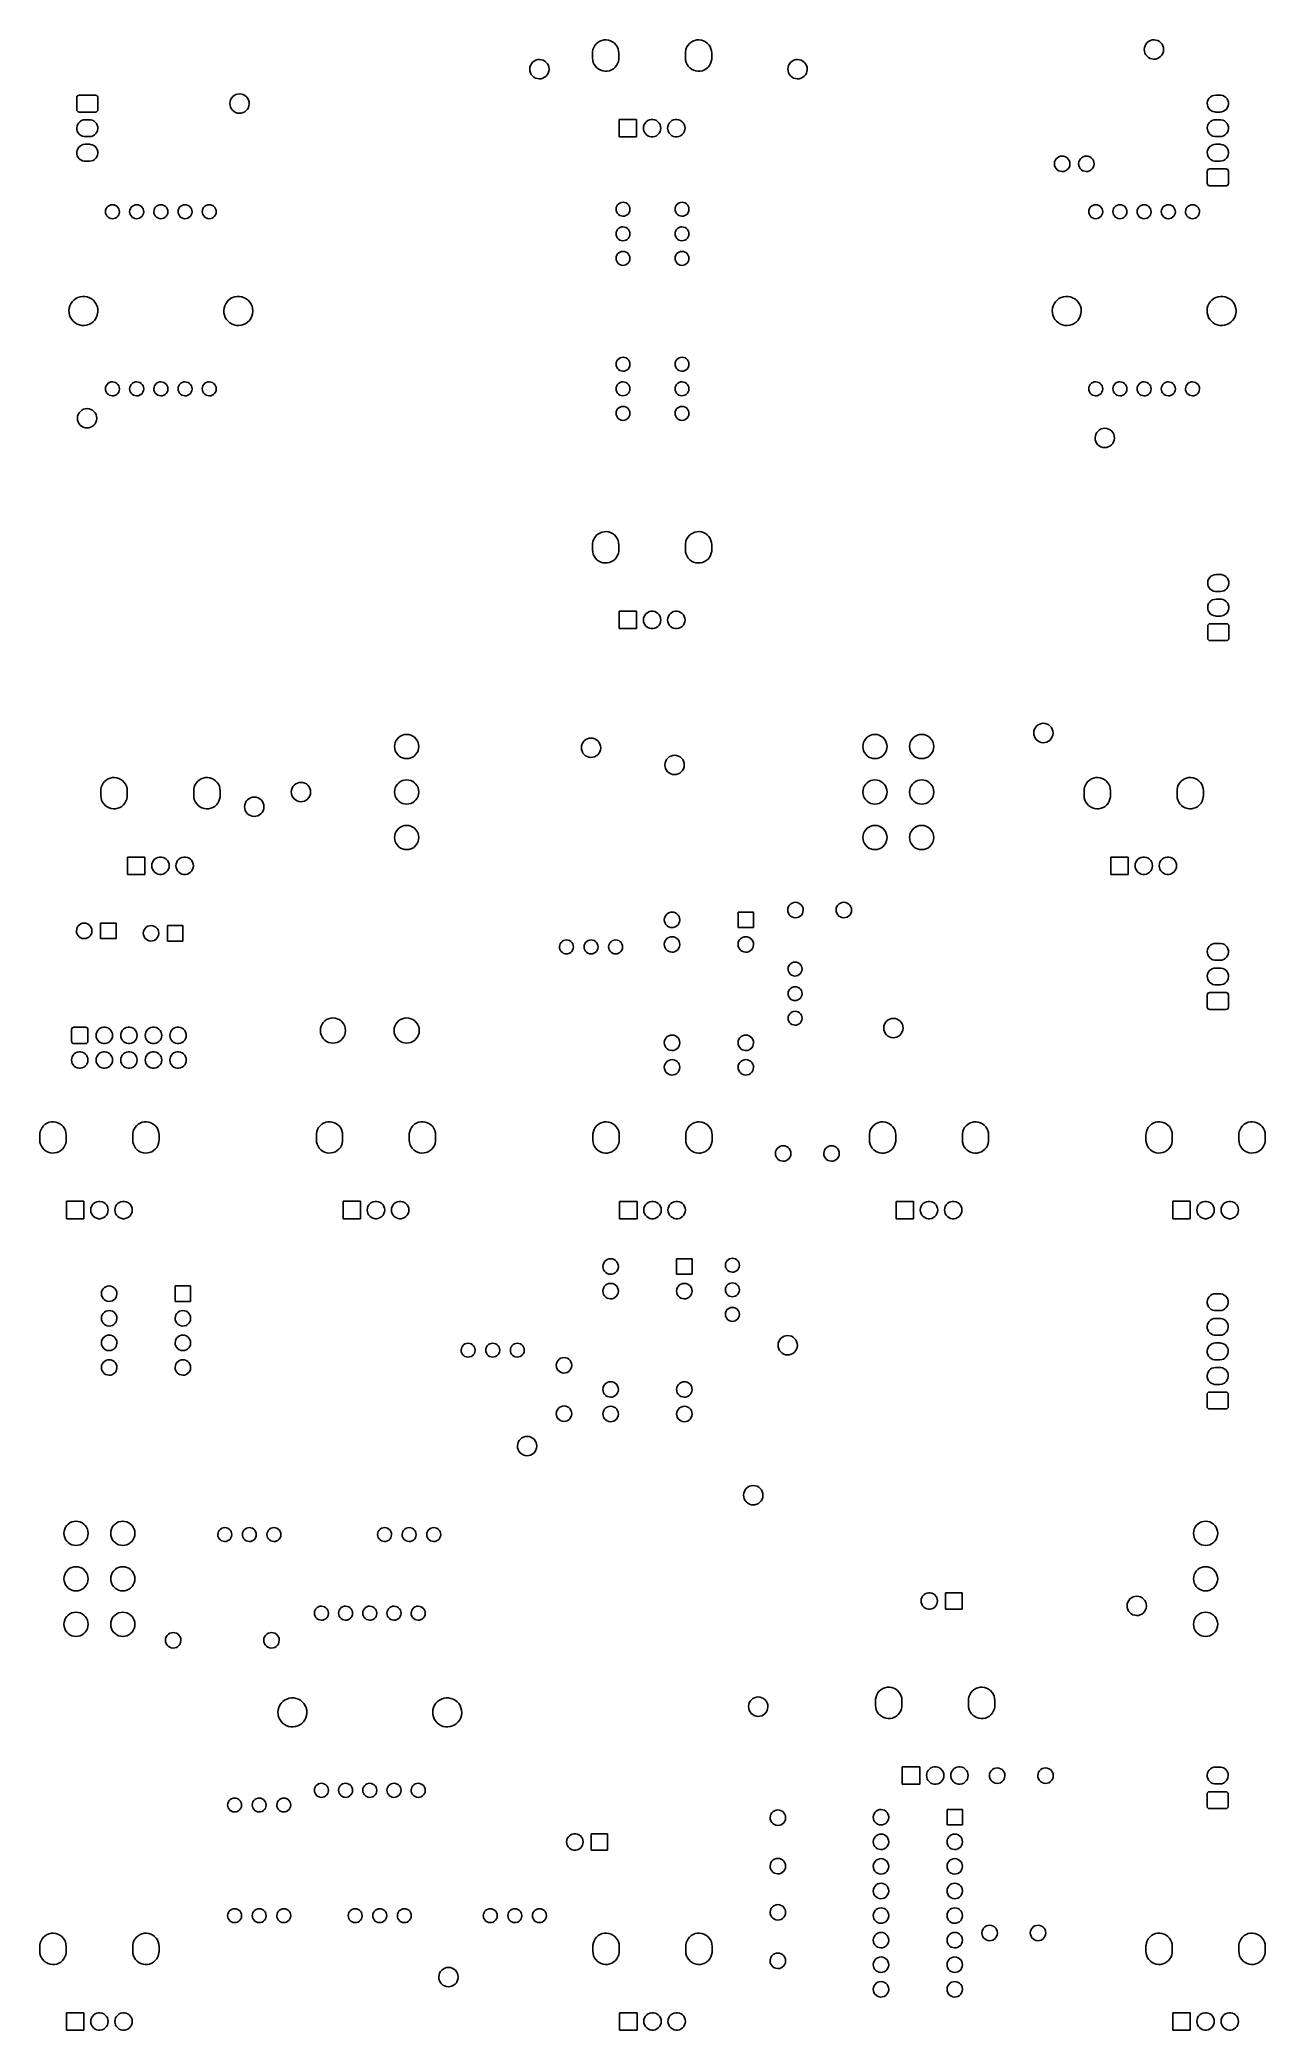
# Model space of a CAD drawing. Extents: x 43 to 170, y -237 to -32.
import ezdxf

# ---------------------------------------------------------------- set-up
doc = ezdxf.new("R2010")
doc.units = 0
doc.layers.add('BLACK', color=7, linetype='CONTINUOUS')

msp = doc.modelspace()

# ---------------------------------------------------------------- linework, layer by layer
at = {"layer": 'BLACK', "linetype": 'CONTINUOUS'}
for p, q in [((100.48, -32.88), (100.486, -32.752)), ((100.48, -33.4), (100.48, -32.88)), ((100.486, -32.752), (100.527, -32.5257)), ((100.527, -32.5257), (100.605, -32.3095)), ((100.605, -32.3095), (100.719, -32.1097)), ((100.719, -32.1097), (100.865, -31.9319)), ((100.865, -31.9319), (101.039, -31.7811)), ((101.039, -31.7811), (101.235, -31.6618)), ((101.235, -31.6618), (101.449, -31.5774)), ((101.449, -31.5774), (101.674, -31.5301)), ((101.674, -31.5301), (101.904, -31.5215)), ((101.904, -31.5215), (102.132, -31.5517)), ((102.132, -31.5517), (102.352, -31.6199)), ((102.352, -31.6199), (102.557, -31.7241)), ((102.557, -31.7241), (102.741, -31.8614)), ((102.741, -31.8614), (102.9, -32.0278)), ((102.9, -32.0278), (103.028, -32.2186)), ((103.028, -32.2186), (103.123, -32.4283)), ((103.123, -32.4283), (103.181, -32.6509)), ((103.181, -32.6509), (103.2, -32.88)), ((103.2, -32.88), (103.2, -33.4)), ((110.08, -32.88), (110.086, -32.752)), ((110.08, -33.4), (110.08, -32.88)), ((110.086, -32.752), (110.127, -32.5257)), ((110.127, -32.5257), (110.205, -32.3095)), ((110.205, -32.3095), (110.319, -32.1097)), ((110.319, -32.1097), (110.465, -31.9319)), ((110.465, -31.9319), (110.639, -31.7811)), ((110.639, -31.7811), (110.835, -31.6618)), ((110.835, -31.6618), (111.049, -31.5774)), ((111.049, -31.5774), (111.274, -31.5301)), ((111.274, -31.5301), (111.504, -31.5215)), ((111.504, -31.5215), (111.732, -31.5517)), ((111.732, -31.5517), (111.952, -31.6199)), ((111.952, -31.6199), (112.157, -31.7241)), ((112.157, -31.7241), (112.341, -31.8614)), ((112.341, -31.8614), (112.5, -32.0278)), ((112.5, -32.0278), (112.628, -32.2186)), ((112.628, -32.2186), (112.723, -32.4283)), ((112.723, -32.4283), (112.781, -32.6509)), ((112.781, -32.6509), (112.8, -32.88)), ((112.8, -32.88), (112.8, -33.4)), ((157.496, -32.498), (157.518, -32.3041)), ((157.512, -32.6925), (157.496, -32.498)), ((157.566, -32.8801), (157.512, -32.6925)), ((157.518, -32.3041), (157.577, -32.1181)), ((157.655, -33.0537), (157.566, -32.8801)), ((157.577, -32.1181), (157.671, -31.947)), ((157.671, -31.947), (157.796, -31.7975)), ((157.796, -31.7975), (157.948, -31.6752)), ((157.948, -31.6752), (158.121, -31.5848)), ((158.121, -31.5848), (158.309, -31.5297)), ((158.309, -31.5297), (158.503, -31.512)), ((158.503, -31.512), (158.697, -31.5324)), ((158.697, -31.5324), (158.884, -31.5901)), ((158.884, -31.5901), (159.055, -31.683)), ((159.055, -31.683), (159.206, -31.8074)), ((159.206, -31.8074), (159.329, -31.9586)), ((159.329, -31.9586), (159.421, -32.1309)), ((159.471, -32.7335), (159.41, -32.9187)), ((159.421, -32.1309), (159.477, -32.3178)), ((159.496, -32.5399), (159.471, -32.7335)), ((159.477, -32.3178), (159.496, -32.512)), ((159.496, -32.512), (159.496, -32.5399)), ((93.9961, -34.53), (94.0179, -34.3361)), ((94.0124, -34.7245), (93.9961, -34.53)), ((94.0662, -34.9121), (94.0124, -34.7245)), ((94.0179, -34.3361), (94.0769, -34.1501)), ((94.1554, -35.0857), (94.0662, -34.9121)), ((94.0769, -34.1501), (94.1709, -33.979)), ((94.1709, -33.979), (94.2963, -33.8295)), ((94.2963, -33.8295), (94.4484, -33.7072)), ((94.4484, -33.7072), (94.6214, -33.6168)), ((94.6214, -33.6168), (94.8086, -33.5617)), ((94.8086, -33.5617), (95.003, -33.544)), ((95.003, -33.544), (95.1971, -33.5644)), ((95.1971, -33.5644), (95.3835, -33.6221)), ((95.3835, -33.6221), (95.5552, -33.715)), ((95.5552, -33.715), (95.7056, -33.8394)), ((95.7056, -33.8394), (95.8289, -33.9906)), ((95.9095, -34.9507), (95.8131, -35.1204)), ((95.8289, -33.9906), (95.9205, -34.1629)), ((95.9711, -34.7655), (95.9095, -34.9507)), ((95.9205, -34.1629), (95.977, -34.3498)), ((95.9956, -34.5719), (95.9711, -34.7655)), ((95.977, -34.3498), (95.996, -34.544)), ((95.996, -34.544), (95.9956, -34.5719)), ((100.499, -33.6291), (100.48, -33.4)), ((100.557, -33.8517), (100.499, -33.6291)), ((100.652, -34.0614), (100.557, -33.8517)), ((100.78, -34.2522), (100.652, -34.0614)), ((100.939, -34.4186), (100.78, -34.2522)), ((101.123, -34.5559), (100.939, -34.4186)), ((101.328, -34.6601), (101.123, -34.5559)), ((101.548, -34.7283), (101.328, -34.6601)), ((101.776, -34.7585), (101.548, -34.7283)), ((102.006, -34.7499), (101.776, -34.7585)), ((102.231, -34.7026), (102.006, -34.7499)), ((102.445, -34.6182), (102.231, -34.7026)), ((102.641, -34.4989), (102.445, -34.6182)), ((102.815, -34.3481), (102.641, -34.4989)), ((102.961, -34.1703), (102.815, -34.3481)), ((103.075, -33.9705), (102.961, -34.1703)), ((103.153, -33.7543), (103.075, -33.9705)), ((103.194, -33.528), (103.153, -33.7543)), ((103.2, -33.4), (103.194, -33.528)), ((110.099, -33.6291), (110.08, -33.4)), ((110.157, -33.8517), (110.099, -33.6291)), ((110.252, -34.0614), (110.157, -33.8517)), ((110.38, -34.2522), (110.252, -34.0614)), ((110.539, -34.4186), (110.38, -34.2522)), ((110.723, -34.5559), (110.539, -34.4186)), ((110.928, -34.6601), (110.723, -34.5559)), ((111.148, -34.7283), (110.928, -34.6601)), ((111.376, -34.7585), (111.148, -34.7283)), ((111.606, -34.7499), (111.376, -34.7585)), ((111.831, -34.7026), (111.606, -34.7499)), ((112.045, -34.6182), (111.831, -34.7026)), ((112.241, -34.4989), (112.045, -34.6182)), ((112.415, -34.3481), (112.241, -34.4989)), ((112.561, -34.1703), (112.415, -34.3481)), ((112.675, -33.9705), (112.561, -34.1703)), ((112.753, -33.7543), (112.675, -33.9705)), ((112.794, -33.528), (112.753, -33.7543)), ((112.8, -33.4), (112.794, -33.528)), ((120.666, -34.53), (120.688, -34.3361)), ((120.682, -34.7245), (120.666, -34.53)), ((120.736, -34.9121), (120.682, -34.7245)), ((120.688, -34.3361), (120.747, -34.1501)), ((120.825, -35.0857), (120.736, -34.9121)), ((120.747, -34.1501), (120.841, -33.979)), ((120.841, -33.979), (120.966, -33.8295)), ((120.966, -33.8295), (121.118, -33.7072)), ((121.118, -33.7072), (121.291, -33.6168)), ((121.291, -33.6168), (121.479, -33.5617)), ((121.479, -33.5617), (121.673, -33.544)), ((121.673, -33.544), (121.867, -33.5644)), ((121.867, -33.5644), (122.054, -33.6221)), ((122.054, -33.6221), (122.225, -33.715)), ((122.225, -33.715), (122.376, -33.8394)), ((122.376, -33.8394), (122.499, -33.9906)), ((122.58, -34.9507), (122.483, -35.1204)), ((122.499, -33.9906), (122.591, -34.1629)), ((122.641, -34.7655), (122.58, -34.9507)), ((122.591, -34.1629), (122.647, -34.3498)), ((122.666, -34.5719), (122.641, -34.7655)), ((122.647, -34.3498), (122.666, -34.544)), ((122.666, -34.544), (122.666, -34.5719)), ((157.777, -33.2067), (157.655, -33.0537)), ((157.925, -33.3331), (157.777, -33.2067)), ((158.096, -33.4284), (157.925, -33.3331)), ((158.281, -33.4887), (158.096, -33.4284)), ((158.475, -33.5118), (158.281, -33.4887)), ((158.67, -33.4968), (158.475, -33.5118)), ((158.858, -33.4443), (158.67, -33.4968)), ((159.032, -33.3563), (158.858, -33.4443)), ((159.186, -33.2362), (159.032, -33.3563)), ((159.313, -33.0884), (159.186, -33.2362)), ((159.41, -32.9187), (159.313, -33.0884)), ((94.2767, -35.2387), (94.1554, -35.0857)), ((94.4253, -35.3651), (94.2767, -35.2387)), ((94.5957, -35.4604), (94.4253, -35.3651)), ((94.7813, -35.5207), (94.5957, -35.4604)), ((94.9751, -35.5438), (94.7813, -35.5207)), ((95.1696, -35.5288), (94.9751, -35.5438)), ((95.3576, -35.4763), (95.1696, -35.5288)), ((95.5318, -35.3883), (95.3576, -35.4763)), ((95.6856, -35.2682), (95.5318, -35.3883)), ((95.8131, -35.1204), (95.6856, -35.2682)), ((120.947, -35.2387), (120.825, -35.0857)), ((121.095, -35.3651), (120.947, -35.2387)), ((121.266, -35.4604), (121.095, -35.3651)), ((121.451, -35.5207), (121.266, -35.4604)), ((121.645, -35.5438), (121.451, -35.5207)), ((121.84, -35.5288), (121.645, -35.5438)), ((122.028, -35.4763), (121.84, -35.5288)), ((122.202, -35.3883), (122.028, -35.4763)), ((122.356, -35.2682), (122.202, -35.3883)), ((122.483, -35.1204), (122.356, -35.2682)), ((47.185, -37.48), (47.204, -37.3843)), ((47.185, -38.72), (47.185, -37.48)), ((47.204, -38.8157), (47.185, -38.72)), ((47.204, -37.3843), (47.2582, -37.3032)), ((47.2582, -38.8968), (47.204, -38.8157)), ((47.2582, -37.3032), (47.3393, -37.249)), ((47.3393, -38.951), (47.2582, -38.8968)), ((47.3393, -37.249), (47.435, -37.23)), ((47.435, -38.97), (47.3393, -38.951)), ((47.435, -37.23), (49.125, -37.23)), ((49.125, -38.97), (47.435, -38.97)), ((49.125, -37.23), (49.2207, -37.249)), ((49.2207, -38.951), (49.125, -38.97)), ((49.2207, -37.249), (49.3018, -37.3032)), ((49.3018, -38.8968), (49.2207, -38.951)), ((49.3018, -37.3032), (49.356, -37.3843)), ((49.356, -38.8157), (49.3018, -38.8968)), ((49.356, -37.3843), (49.375, -37.48)), ((49.375, -38.72), (49.356, -38.8157)), ((49.375, -37.48), (49.375, -38.72)), ((63.0081, -38.086), (63.0299, -37.8921)), ((63.0244, -38.2805), (63.0081, -38.086)), ((63.0782, -38.4681), (63.0244, -38.2805)), ((63.0299, -37.8921), (63.0889, -37.7061)), ((63.1674, -38.6417), (63.0782, -38.4681)), ((63.0889, -37.7061), (63.1829, -37.535)), ((63.2887, -38.7947), (63.1674, -38.6417)), ((63.1829, -37.535), (63.3083, -37.3855)), ((63.4373, -38.9211), (63.2887, -38.7947)), ((63.3083, -37.3855), (63.4604, -37.2632)), ((63.6077, -39.0164), (63.4373, -38.9211)), ((63.4604, -37.2632), (63.6334, -37.1728)), ((63.7933, -39.0767), (63.6077, -39.0164)), ((63.6334, -37.1728), (63.8206, -37.1177)), ((63.8206, -37.1177), (64.015, -37.1)), ((64.015, -37.1), (64.2091, -37.1204)), ((64.3696, -39.0323), (64.1816, -39.0848)), ((64.2091, -37.1204), (64.3955, -37.1781)), ((64.5438, -38.9443), (64.3696, -39.0323)), ((64.3955, -37.1781), (64.5672, -37.271)), ((64.6976, -38.8242), (64.5438, -38.9443)), ((64.5672, -37.271), (64.7176, -37.3954)), ((64.8251, -38.6764), (64.6976, -38.8242)), ((64.7176, -37.3954), (64.8409, -37.5466)), ((64.9215, -38.5067), (64.8251, -38.6764)), ((64.8409, -37.5466), (64.9325, -37.7189)), ((64.9831, -38.3215), (64.9215, -38.5067)), ((64.9325, -37.7189), (64.989, -37.9058)), ((65.0076, -38.1279), (64.9831, -38.3215)), ((64.989, -37.9058), (65.008, -38.1)), ((65.008, -38.1), (65.0076, -38.1279)), ((164.006, -38.0514), (164.037, -37.866)), ((164.016, -38.2391), (164.006, -38.0514)), ((164.066, -38.4203), (164.016, -38.2391)), ((164.037, -37.866), (164.107, -37.6916)), ((164.154, -38.5865), (164.066, -38.4203)), ((164.107, -37.6916), (164.212, -37.5361)), ((164.275, -38.73), (164.154, -38.5865)), ((164.212, -37.5361), (164.349, -37.407)), ((164.424, -38.8442), (164.275, -38.73)), ((164.349, -37.407), (164.51, -37.3102)), ((164.595, -38.9236), (164.424, -38.8442)), ((164.51, -37.3102), (164.688, -37.2503)), ((164.778, -38.9646), (164.595, -38.9236)), ((164.688, -37.2503), (164.875, -37.23)), ((164.875, -38.97), (164.778, -38.9646)), ((164.875, -37.23), (165.325, -37.23)), ((165.325, -38.97), (164.875, -38.97)), ((165.325, -37.23), (165.422, -37.2354)), ((165.512, -38.9497), (165.325, -38.97)), ((165.422, -37.2354), (165.605, -37.2764)), ((165.69, -38.8898), (165.512, -38.9497)), ((165.605, -37.2764), (165.776, -37.3558)), ((165.851, -38.793), (165.69, -38.8898)), ((165.776, -37.3558), (165.925, -37.47)), ((165.988, -38.6639), (165.851, -38.793)), ((165.925, -37.47), (166.046, -37.6135)), ((166.093, -38.5084), (165.988, -38.6639)), ((166.046, -37.6135), (166.134, -37.7797)), ((166.163, -38.334), (166.093, -38.5084)), ((166.134, -37.7797), (166.184, -37.9609)), ((166.194, -38.1486), (166.163, -38.334)), ((166.184, -37.9609), (166.194, -38.1486)), ((47.1864, -40.5914), (47.217, -40.406)), ((47.1962, -40.7791), (47.1864, -40.5914)), ((47.2461, -40.9603), (47.1962, -40.7791)), ((47.217, -40.406), (47.2868, -40.2316)), ((47.3337, -41.1265), (47.2461, -40.9603)), ((47.2868, -40.2316), (47.3925, -40.0761)), ((47.3925, -40.0761), (47.529, -39.947)), ((47.529, -39.947), (47.6901, -39.8502)), ((47.6901, -39.8502), (47.8682, -39.7903)), ((47.8682, -39.7903), (48.055, -39.77)), ((48.055, -39.77), (48.505, -39.77)), ((48.505, -39.77), (48.602, -39.7754)), ((48.602, -39.7754), (48.7854, -39.8164)), ((48.7854, -39.8164), (48.9557, -39.8958)), ((48.9557, -39.8958), (49.105, -40.01)), ((49.105, -40.01), (49.2263, -40.1535)), ((49.2732, -41.0484), (49.1675, -41.2039)), ((49.2263, -40.1535), (49.3139, -40.3197)), ((49.343, -40.874), (49.2732, -41.0484)), ((49.3139, -40.3197), (49.3638, -40.5009)), ((49.3736, -40.6886), (49.343, -40.874)), ((49.3638, -40.5009), (49.3736, -40.6886)), ((63.9871, -39.0998), (63.7933, -39.0767)), ((64.1816, -39.0848), (63.9871, -39.0998)), ((103.24, -41.54), (103.24, -39.74)), ((103.24, -39.74), (105.04, -39.74)), ((105.04, -39.74), (105.04, -41.54)), ((105.74, -40.64), (105.76, -40.4529)), ((105.76, -40.8271), (105.74, -40.64)), ((105.76, -40.4529), (105.818, -40.2739)), ((105.818, -41.0061), (105.76, -40.8271)), ((105.818, -40.2739), (105.912, -40.111)), ((105.912, -41.169), (105.818, -41.0061)), ((105.912, -40.111), (106.038, -39.9712)), ((106.038, -39.9712), (106.19, -39.8606)), ((106.19, -39.8606), (106.362, -39.784)), ((106.362, -39.784), (106.546, -39.7449)), ((106.546, -39.7449), (106.734, -39.7449)), ((106.734, -39.7449), (106.918, -39.784)), ((106.918, -39.784), (107.09, -39.8606)), ((107.09, -39.8606), (107.242, -39.9712)), ((107.242, -39.9712), (107.368, -40.111)), ((107.368, -40.111), (107.462, -40.2739)), ((107.462, -41.0061), (107.368, -41.169)), ((107.462, -40.2739), (107.52, -40.4529)), ((107.52, -40.8271), (107.462, -41.0061)), ((107.52, -40.4529), (107.54, -40.64)), ((107.54, -40.64), (107.52, -40.8271)), ((108.24, -40.64), (108.26, -40.4529)), ((108.26, -40.8271), (108.24, -40.64)), ((108.26, -40.4529), (108.318, -40.2739)), ((108.318, -41.0061), (108.26, -40.8271)), ((108.318, -40.2739), (108.412, -40.111)), ((108.412, -41.169), (108.318, -41.0061)), ((108.412, -40.111), (108.538, -39.9712)), ((108.538, -39.9712), (108.69, -39.8606)), ((108.69, -39.8606), (108.862, -39.784)), ((108.862, -39.784), (109.046, -39.7449)), ((109.046, -39.7449), (109.234, -39.7449)), ((109.234, -39.7449), (109.418, -39.784)), ((109.418, -39.784), (109.59, -39.8606)), ((109.59, -39.8606), (109.742, -39.9712)), ((109.742, -39.9712), (109.868, -40.111)), ((109.868, -40.111), (109.962, -40.2739)), ((109.962, -41.0061), (109.868, -41.169)), ((109.962, -40.2739), (110.02, -40.4529)), ((110.02, -40.8271), (109.962, -41.0061)), ((110.02, -40.4529), (110.04, -40.64)), ((110.04, -40.64), (110.02, -40.8271)), ((164.006, -40.5914), (164.037, -40.406)), ((164.016, -40.7791), (164.006, -40.5914)), ((164.066, -40.9603), (164.016, -40.7791)), ((164.037, -40.406), (164.107, -40.2316)), ((164.154, -41.1265), (164.066, -40.9603)), ((164.107, -40.2316), (164.212, -40.0761)), ((164.212, -40.0761), (164.349, -39.947)), ((164.349, -39.947), (164.51, -39.8502)), ((164.51, -39.8502), (164.688, -39.7903)), ((164.688, -39.7903), (164.875, -39.77)), ((164.875, -39.77), (165.325, -39.77)), ((165.325, -39.77), (165.422, -39.7754)), ((165.422, -39.7754), (165.605, -39.8164)), ((165.605, -39.8164), (165.776, -39.8958)), ((165.776, -39.8958), (165.925, -40.01)), ((165.925, -40.01), (166.046, -40.1535)), ((166.093, -41.0484), (165.988, -41.2039)), ((166.046, -40.1535), (166.134, -40.3197)), ((166.163, -40.874), (166.093, -41.0484)), ((166.134, -40.3197), (166.184, -40.5009)), ((166.194, -40.6886), (166.163, -40.874)), ((166.184, -40.5009), (166.194, -40.6886)), ((47.1864, -43.1314), (47.217, -42.946)), ((47.1962, -43.3191), (47.1864, -43.1314)), ((47.217, -42.946), (47.2868, -42.7716)), ((47.2868, -42.7716), (47.3925, -42.6161)), ((47.455, -41.27), (47.3337, -41.1265)), ((47.3925, -42.6161), (47.529, -42.487)), ((47.6043, -41.3842), (47.455, -41.27)), ((47.529, -42.487), (47.6901, -42.3902)), ((47.7746, -41.4636), (47.6043, -41.3842)), ((47.6901, -42.3902), (47.8682, -42.3303)), ((47.958, -41.5046), (47.7746, -41.4636)), ((47.8682, -42.3303), (48.055, -42.31)), ((48.055, -41.51), (47.958, -41.5046)), ((48.505, -41.51), (48.055, -41.51)), ((48.055, -42.31), (48.505, -42.31)), ((48.6918, -41.4897), (48.505, -41.51)), ((48.505, -42.31), (48.602, -42.3154)), ((48.602, -42.3154), (48.7854, -42.3564)), ((48.8699, -41.4298), (48.6918, -41.4897)), ((48.7854, -42.3564), (48.9557, -42.4358)), ((49.031, -41.333), (48.8699, -41.4298)), ((48.9557, -42.4358), (49.105, -42.55)), ((49.1675, -41.2039), (49.031, -41.333)), ((49.105, -42.55), (49.2263, -42.6935)), ((49.2263, -42.6935), (49.3139, -42.8597)), ((49.3139, -42.8597), (49.3638, -43.0409)), ((49.3638, -43.0409), (49.3736, -43.2286)), ((105.04, -41.54), (103.24, -41.54)), ((106.038, -41.3088), (105.912, -41.169)), ((106.19, -41.4194), (106.038, -41.3088)), ((106.362, -41.496), (106.19, -41.4194)), ((106.546, -41.5351), (106.362, -41.496)), ((106.734, -41.5351), (106.546, -41.5351)), ((106.918, -41.496), (106.734, -41.5351)), ((107.09, -41.4194), (106.918, -41.496)), ((107.242, -41.3088), (107.09, -41.4194)), ((107.368, -41.169), (107.242, -41.3088)), ((108.538, -41.3088), (108.412, -41.169)), ((108.69, -41.4194), (108.538, -41.3088)), ((108.862, -41.496), (108.69, -41.4194)), ((109.046, -41.5351), (108.862, -41.496)), ((109.234, -41.5351), (109.046, -41.5351)), ((109.418, -41.496), (109.234, -41.5351)), ((109.59, -41.4194), (109.418, -41.496)), ((109.742, -41.3088), (109.59, -41.4194)), ((109.868, -41.169), (109.742, -41.3088)), ((164.006, -43.1314), (164.037, -42.946)), ((164.016, -43.3191), (164.006, -43.1314)), ((164.037, -42.946), (164.107, -42.7716)), ((164.107, -42.7716), (164.212, -42.6161)), ((164.275, -41.27), (164.154, -41.1265)), ((164.212, -42.6161), (164.349, -42.487)), ((164.424, -41.3842), (164.275, -41.27)), ((164.349, -42.487), (164.51, -42.3902)), ((164.595, -41.4636), (164.424, -41.3842)), ((164.51, -42.3902), (164.688, -42.3303)), ((164.778, -41.5046), (164.595, -41.4636)), ((164.688, -42.3303), (164.875, -42.31)), ((164.875, -41.51), (164.778, -41.5046)), ((165.325, -41.51), (164.875, -41.51)), ((164.875, -42.31), (165.325, -42.31)), ((165.512, -41.4897), (165.325, -41.51)), ((165.325, -42.31), (165.422, -42.3154)), ((165.422, -42.3154), (165.605, -42.3564)), ((165.69, -41.4298), (165.512, -41.4897)), ((165.605, -42.3564), (165.776, -42.4358)), ((165.851, -41.333), (165.69, -41.4298)), ((165.776, -42.4358), (165.925, -42.55)), ((165.988, -41.2039), (165.851, -41.333)), ((165.925, -42.55), (166.046, -42.6935)), ((166.046, -42.6935), (166.134, -42.8597)), ((166.134, -42.8597), (166.184, -43.0409)), ((166.184, -43.0409), (166.194, -43.2286)), ((47.2461, -43.5003), (47.1962, -43.3191)), ((47.3337, -43.6665), (47.2461, -43.5003)), ((47.455, -43.81), (47.3337, -43.6665)), ((47.6043, -43.9242), (47.455, -43.81)), ((47.7746, -44.0036), (47.6043, -43.9242)), ((47.958, -44.0446), (47.7746, -44.0036)), ((48.055, -44.05), (47.958, -44.0446)), ((48.505, -44.05), (48.055, -44.05)), ((48.6918, -44.0297), (48.505, -44.05)), ((48.8699, -43.9698), (48.6918, -44.0297)), ((49.031, -43.873), (48.8699, -43.9698)), ((49.1675, -43.7439), (49.031, -43.873)), ((49.2732, -43.5884), (49.1675, -43.7439)), ((49.343, -43.414), (49.2732, -43.5884)), ((49.3736, -43.2286), (49.343, -43.414)), ((148.211, -44.3118), (148.233, -44.1349)), ((148.228, -44.4893), (148.211, -44.3118)), ((148.285, -44.6586), (148.228, -44.4893)), ((148.233, -44.1349), (148.294, -43.9673)), ((148.377, -44.8111), (148.285, -44.6586)), ((148.294, -43.9673), (148.391, -43.8174)), ((148.501, -44.9394), (148.377, -44.8111)), ((148.391, -43.8174), (148.518, -43.6926)), ((148.65, -45.0371), (148.501, -44.9394)), ((148.518, -43.6926), (148.67, -43.5991)), ((148.817, -45.0992), (148.65, -45.0371)), ((148.67, -43.5991), (148.839, -43.5417)), ((148.994, -45.1228), (148.817, -45.0992)), ((148.839, -43.5417), (149.017, -43.523)), ((149.172, -45.1067), (148.994, -45.1228)), ((149.017, -43.523), (149.194, -43.5441)), ((149.341, -45.0515), (149.172, -45.1067)), ((149.194, -43.5441), (149.362, -43.604)), ((149.495, -44.9602), (149.341, -45.0515)), ((149.362, -43.604), (149.512, -43.6995)), ((149.624, -44.8372), (149.495, -44.9602)), ((149.512, -43.6995), (149.638, -43.8261)), ((149.723, -44.6887), (149.624, -44.8372)), ((149.638, -43.8261), (149.732, -43.9773)), ((149.786, -44.522), (149.723, -44.6887)), ((149.732, -43.9773), (149.791, -44.1458)), ((149.811, -44.3453), (149.786, -44.522)), ((149.791, -44.1458), (149.811, -44.323)), ((149.811, -44.323), (149.811, -44.3453)), ((150.711, -44.3118), (150.733, -44.1349)), ((150.728, -44.4893), (150.711, -44.3118)), ((150.785, -44.6586), (150.728, -44.4893)), ((150.733, -44.1349), (150.794, -43.9673)), ((150.877, -44.8111), (150.785, -44.6586)), ((150.794, -43.9673), (150.891, -43.8174)), ((151.001, -44.9394), (150.877, -44.8111)), ((150.891, -43.8174), (151.018, -43.6926)), ((151.15, -45.0371), (151.001, -44.9394)), ((151.018, -43.6926), (151.17, -43.5991)), ((151.317, -45.0992), (151.15, -45.0371)), ((151.17, -43.5991), (151.339, -43.5417)), ((151.494, -45.1228), (151.317, -45.0992)), ((151.339, -43.5417), (151.517, -43.523)), ((151.672, -45.1067), (151.494, -45.1228)), ((151.517, -43.523), (151.694, -43.5441)), ((151.841, -45.0515), (151.672, -45.1067)), ((151.694, -43.5441), (151.862, -43.604)), ((151.995, -44.9602), (151.841, -45.0515)), ((151.862, -43.604), (152.012, -43.6995)), ((152.124, -44.8372), (151.995, -44.9602)), ((152.012, -43.6995), (152.138, -43.8261)), ((152.223, -44.6887), (152.124, -44.8372)), ((152.138, -43.8261), (152.232, -43.9773)), ((152.286, -44.522), (152.223, -44.6887)), ((152.232, -43.9773), (152.291, -44.1458)), ((152.311, -44.3453), (152.286, -44.522)), ((152.291, -44.1458), (152.311, -44.323)), ((152.311, -44.323), (152.311, -44.3453)), ((164.005, -45.1), (164.024, -45.0043)), ((164.005, -46.34), (164.005, -45.1)), ((164.066, -43.5003), (164.016, -43.3191)), ((164.024, -45.0043), (164.078, -44.9232)), ((164.154, -43.6665), (164.066, -43.5003)), ((164.078, -44.9232), (164.159, -44.869)), ((164.275, -43.81), (164.154, -43.6665)), ((164.159, -44.869), (164.255, -44.85)), ((164.255, -44.85), (165.945, -44.85)), ((164.424, -43.9242), (164.275, -43.81)), ((164.595, -44.0036), (164.424, -43.9242)), ((164.778, -44.0446), (164.595, -44.0036)), ((164.875, -44.05), (164.778, -44.0446)), ((165.325, -44.05), (164.875, -44.05)), ((165.512, -44.0297), (165.325, -44.05)), ((165.69, -43.9698), (165.512, -44.0297)), ((165.851, -43.873), (165.69, -43.9698)), ((165.988, -43.7439), (165.851, -43.873)), ((165.945, -44.85), (166.041, -44.869)), ((166.093, -43.5884), (165.988, -43.7439)), ((166.041, -44.869), (166.122, -44.9232)), ((166.163, -43.414), (166.093, -43.5884)), ((166.122, -44.9232), (166.176, -45.0043)), ((166.194, -43.2286), (166.163, -43.414)), ((166.176, -45.0043), (166.195, -45.1)), ((166.195, -45.1), (166.195, -46.34)), ((164.024, -46.4357), (164.005, -46.34)), ((164.078, -46.5168), (164.024, -46.4357)), ((164.159, -46.571), (164.078, -46.5168)), ((164.255, -46.59), (164.159, -46.571)), ((165.945, -46.59), (164.255, -46.59)), ((166.041, -46.571), (165.945, -46.59)), ((166.122, -46.5168), (166.041, -46.571)), ((166.176, -46.4357), (166.122, -46.5168)), ((166.195, -46.34), (166.176, -46.4357)), ((50.1543, -49.2599), (50.1746, -49.0993)), ((50.1701, -49.4209), (50.1543, -49.2599)), ((50.1746, -49.0993), (50.2299, -48.9473)), ((50.2299, -48.9473), (50.3175, -48.8113)), ((50.3175, -48.8113), (50.4332, -48.6981)), ((50.4332, -48.6981), (50.571, -48.6133)), ((50.571, -48.6133), (50.7241, -48.5611)), ((50.7241, -48.5611), (50.8851, -48.5442)), ((50.8851, -48.5442), (51.0457, -48.5634)), ((51.0457, -48.5634), (51.1982, -48.6177)), ((51.1982, -48.6177), (51.3348, -48.7044)), ((51.3348, -48.7044), (51.4488, -48.8192)), ((51.4488, -48.8192), (51.5345, -48.9564)), ((51.5345, -48.9564), (51.5878, -49.1092)), ((51.6055, -49.2903), (51.583, -49.4505)), ((51.5878, -49.1092), (51.6058, -49.27)), ((51.6058, -49.27), (51.6055, -49.2903)), ((52.6543, -49.2599), (52.6746, -49.0993)), ((52.6701, -49.4209), (52.6543, -49.2599)), ((52.6746, -49.0993), (52.7299, -48.9473)), ((52.7299, -48.9473), (52.8175, -48.8113)), ((52.8175, -48.8113), (52.9332, -48.6981)), ((52.9332, -48.6981), (53.071, -48.6133)), ((53.071, -48.6133), (53.2241, -48.5611)), ((53.2241, -48.5611), (53.3851, -48.5442)), ((53.3851, -48.5442), (53.5457, -48.5634)), ((53.5457, -48.5634), (53.6982, -48.6177)), ((53.6982, -48.6177), (53.8348, -48.7044)), ((53.8348, -48.7044), (53.9488, -48.8192)), ((53.9488, -48.8192), (54.0345, -48.9564)), ((54.0345, -48.9564), (54.0878, -49.1092)), ((54.1055, -49.2903), (54.083, -49.4505)), ((54.0878, -49.1092), (54.1058, -49.27)), ((54.1058, -49.27), (54.1055, -49.2903)), ((55.1543, -49.2599), (55.1746, -49.0993)), ((55.1701, -49.4209), (55.1543, -49.2599)), ((55.1746, -49.0993), (55.2299, -48.9473)), ((55.2299, -48.9473), (55.3175, -48.8113)), ((55.3175, -48.8113), (55.4332, -48.6981)), ((55.4332, -48.6981), (55.571, -48.6133)), ((55.571, -48.6133), (55.7241, -48.5611)), ((55.7241, -48.5611), (55.8851, -48.5442)), ((55.8851, -48.5442), (56.0457, -48.5634)), ((56.0457, -48.5634), (56.1982, -48.6177)), ((56.1982, -48.6177), (56.3348, -48.7044)), ((56.3348, -48.7044), (56.4488, -48.8192)), ((56.4488, -48.8192), (56.5345, -48.9564)), ((56.5345, -48.9564), (56.5878, -49.1092)), ((56.6055, -49.2903), (56.583, -49.4505)), ((56.5878, -49.1092), (56.6058, -49.27)), ((56.6058, -49.27), (56.6055, -49.2903)), ((57.6543, -49.2599), (57.6746, -49.0993)), ((57.6701, -49.4209), (57.6543, -49.2599)), ((57.6746, -49.0993), (57.7299, -48.9473)), ((57.7299, -48.9473), (57.8175, -48.8113)), ((57.8175, -48.8113), (57.9332, -48.6981)), ((57.9332, -48.6981), (58.071, -48.6133)), ((58.071, -48.6133), (58.2241, -48.5611)), ((58.2241, -48.5611), (58.3851, -48.5442)), ((58.3851, -48.5442), (58.5457, -48.5634)), ((58.5457, -48.5634), (58.6982, -48.6177)), ((58.6982, -48.6177), (58.8348, -48.7044)), ((58.8348, -48.7044), (58.9488, -48.8192)), ((58.9488, -48.8192), (59.0345, -48.9564)), ((59.0345, -48.9564), (59.0878, -49.1092)), ((59.1055, -49.2903), (59.083, -49.4505)), ((59.0878, -49.1092), (59.1058, -49.27)), ((59.1058, -49.27), (59.1055, -49.2903)), ((60.1543, -49.2599), (60.1746, -49.0993)), ((60.1701, -49.4209), (60.1543, -49.2599)), ((60.1746, -49.0993), (60.2299, -48.9473)), ((60.2299, -48.9473), (60.3175, -48.8113)), ((60.3175, -48.8113), (60.4332, -48.6981)), ((60.4332, -48.6981), (60.571, -48.6133)), ((60.571, -48.6133), (60.7241, -48.5611)), ((60.7241, -48.5611), (60.8851, -48.5442)), ((60.8851, -48.5442), (61.0457, -48.5634)), ((61.0457, -48.5634), (61.1982, -48.6177)), ((61.1982, -48.6177), (61.3348, -48.7044)), ((61.3348, -48.7044), (61.4488, -48.8192)), ((61.4488, -48.8192), (61.5345, -48.9564)), ((61.5345, -48.9564), (61.5878, -49.1092)), ((61.6055, -49.2903), (61.583, -49.4505)), ((61.5878, -49.1092), (61.6058, -49.27)), ((61.6058, -49.27), (61.6055, -49.2903)), ((102.912, -49.0019), (102.932, -48.8427)), ((102.928, -49.1617), (102.912, -49.0019)), ((102.978, -49.314), (102.928, -49.1617)), ((102.932, -48.8427), (102.987, -48.6919)), ((103.062, -49.4513), (102.978, -49.314)), ((102.987, -48.6919), (103.074, -48.5569)), ((103.074, -48.5569), (103.189, -48.4446)), ((103.189, -48.4446), (103.325, -48.3605)), ((103.325, -48.3605), (103.477, -48.3088)), ((103.477, -48.3088), (103.637, -48.292)), ((103.637, -48.292), (103.796, -48.311)), ((103.796, -48.311), (103.948, -48.3649)), ((103.948, -48.3649), (104.083, -48.4509)), ((104.083, -48.4509), (104.196, -48.5648)), ((104.272, -49.3411), (104.184, -49.4748)), ((104.196, -48.5648), (104.281, -48.7009)), ((104.329, -49.1911), (104.272, -49.3411)), ((104.281, -48.7009), (104.334, -48.8525)), ((104.352, -49.0321), (104.329, -49.1911)), ((104.334, -48.8525), (104.352, -49.012)), ((104.352, -49.012), (104.352, -49.0321)), ((109.008, -49.0019), (109.028, -48.8427)), ((109.024, -49.1617), (109.008, -49.0019)), ((109.074, -49.314), (109.024, -49.1617)), ((109.028, -48.8427), (109.083, -48.6919)), ((109.158, -49.4513), (109.074, -49.314)), ((109.083, -48.6919), (109.17, -48.5569)), ((109.17, -48.5569), (109.285, -48.4446)), ((109.285, -48.4446), (109.421, -48.3605)), ((109.421, -48.3605), (109.573, -48.3088)), ((109.573, -48.3088), (109.733, -48.292)), ((109.733, -48.292), (109.892, -48.311)), ((109.892, -48.311), (110.044, -48.3649)), ((110.044, -48.3649), (110.179, -48.4509)), ((110.179, -48.4509), (110.292, -48.5648)), ((110.368, -49.3411), (110.28, -49.4748)), ((110.292, -48.5648), (110.377, -48.7009)), ((110.425, -49.1911), (110.368, -49.3411)), ((110.377, -48.7009), (110.43, -48.8525)), ((110.448, -49.0321), (110.425, -49.1911)), ((110.43, -48.8525), (110.448, -49.012)), ((110.448, -49.012), (110.448, -49.0321)), ((151.754, -49.2599), (151.775, -49.0993)), ((151.77, -49.4209), (151.754, -49.2599)), ((151.775, -49.0993), (151.83, -48.9473)), ((151.83, -48.9473), (151.918, -48.8113)), ((151.918, -48.8113), (152.033, -48.6981)), ((152.033, -48.6981), (152.171, -48.6133)), ((152.171, -48.6133), (152.324, -48.5611)), ((152.324, -48.5611), (152.485, -48.5442)), ((152.485, -48.5442), (152.646, -48.5634)), ((152.646, -48.5634), (152.798, -48.6177)), ((152.798, -48.6177), (152.935, -48.7044)), ((152.935, -48.7044), (153.049, -48.8192)), ((153.049, -48.8192), (153.135, -48.9564)), ((153.135, -48.9564), (153.188, -49.1092)), ((153.206, -49.2903), (153.183, -49.4505)), ((153.188, -49.1092), (153.206, -49.27)), ((153.206, -49.27), (153.206, -49.2903)), ((154.254, -49.2599), (154.275, -49.0993)), ((154.27, -49.4209), (154.254, -49.2599)), ((154.275, -49.0993), (154.33, -48.9473)), ((154.33, -48.9473), (154.418, -48.8113)), ((154.418, -48.8113), (154.533, -48.6981)), ((154.533, -48.6981), (154.671, -48.6133)), ((154.671, -48.6133), (154.824, -48.5611)), ((154.824, -48.5611), (154.985, -48.5442)), ((154.985, -48.5442), (155.146, -48.5634)), ((155.146, -48.5634), (155.298, -48.6177)), ((155.298, -48.6177), (155.435, -48.7044)), ((155.435, -48.7044), (155.549, -48.8192)), ((155.549, -48.8192), (155.635, -48.9564)), ((155.635, -48.9564), (155.688, -49.1092)), ((155.706, -49.2903), (155.683, -49.4505)), ((155.688, -49.1092), (155.706, -49.27)), ((155.706, -49.27), (155.706, -49.2903)), ((156.754, -49.2599), (156.775, -49.0993)), ((156.77, -49.4209), (156.754, -49.2599)), ((156.775, -49.0993), (156.83, -48.9473)), ((156.83, -48.9473), (156.918, -48.8113)), ((156.918, -48.8113), (157.033, -48.6981)), ((157.033, -48.6981), (157.171, -48.6133)), ((157.171, -48.6133), (157.324, -48.5611)), ((157.324, -48.5611), (157.485, -48.5442)), ((157.485, -48.5442), (157.646, -48.5634)), ((157.646, -48.5634), (157.798, -48.6177)), ((157.798, -48.6177), (157.935, -48.7044)), ((157.935, -48.7044), (158.049, -48.8192)), ((158.049, -48.8192), (158.135, -48.9564)), ((158.135, -48.9564), (158.188, -49.1092)), ((158.206, -49.2903), (158.183, -49.4505)), ((158.188, -49.1092), (158.206, -49.27)), ((158.206, -49.27), (158.206, -49.2903)), ((159.254, -49.2599), (159.275, -49.0993)), ((159.27, -49.4209), (159.254, -49.2599)), ((159.275, -49.0993), (159.33, -48.9473)), ((159.33, -48.9473), (159.418, -48.8113)), ((159.418, -48.8113), (159.533, -48.6981)), ((159.533, -48.6981), (159.671, -48.6133)), ((159.671, -48.6133), (159.824, -48.5611)), ((159.824, -48.5611), (159.985, -48.5442)), ((159.985, -48.5442), (160.146, -48.5634)), ((160.146, -48.5634), (160.298, -48.6177)), ((160.298, -48.6177), (160.435, -48.7044)), ((160.435, -48.7044), (160.549, -48.8192)), ((160.549, -48.8192), (160.635, -48.9564)), ((160.635, -48.9564), (160.688, -49.1092)), ((160.706, -49.2903), (160.683, -49.4505)), ((160.688, -49.1092), (160.706, -49.27)), ((160.706, -49.27), (160.706, -49.2903)), ((161.754, -49.2599), (161.775, -49.0993)), ((161.77, -49.4209), (161.754, -49.2599)), ((161.775, -49.0993), (161.83, -48.9473)), ((161.83, -48.9473), (161.918, -48.8113)), ((161.918, -48.8113), (162.033, -48.6981)), ((162.033, -48.6981), (162.171, -48.6133)), ((162.171, -48.6133), (162.324, -48.5611)), ((162.324, -48.5611), (162.485, -48.5442)), ((162.485, -48.5442), (162.646, -48.5634)), ((162.646, -48.5634), (162.798, -48.6177)), ((162.798, -48.6177), (162.935, -48.7044)), ((162.935, -48.7044), (163.049, -48.8192)), ((163.049, -48.8192), (163.135, -48.9564)), ((163.135, -48.9564), (163.188, -49.1092)), ((163.206, -49.2903), (163.183, -49.4505)), ((163.188, -49.1092), (163.206, -49.27)), ((163.206, -49.27), (163.206, -49.2903)), ((50.2211, -49.5744), (50.1701, -49.4209)), ((50.305, -49.7128), (50.2211, -49.5744)), ((50.4174, -49.8292), (50.305, -49.7128)), ((50.5528, -49.9178), (50.4174, -49.8292)), ((50.7044, -49.9742), (50.5528, -49.9178)), ((50.8648, -49.9956), (50.7044, -49.9742)), ((51.0259, -49.981), (50.8648, -49.9956)), ((51.1798, -49.931), (51.0259, -49.981)), ((51.3188, -49.8481), (51.1798, -49.931)), ((51.436, -49.7365), (51.3188, -49.8481)), ((51.5255, -49.6018), (51.436, -49.7365)), ((51.583, -49.4505), (51.5255, -49.6018)), ((52.7211, -49.5744), (52.6701, -49.4209)), ((52.805, -49.7128), (52.7211, -49.5744)), ((52.9174, -49.8292), (52.805, -49.7128)), ((53.0528, -49.9178), (52.9174, -49.8292)), ((53.2044, -49.9742), (53.0528, -49.9178)), ((53.3648, -49.9956), (53.2044, -49.9742)), ((53.5259, -49.981), (53.3648, -49.9956)), ((53.6798, -49.931), (53.5259, -49.981)), ((53.8188, -49.8481), (53.6798, -49.931)), ((53.936, -49.7365), (53.8188, -49.8481)), ((54.0255, -49.6018), (53.936, -49.7365)), ((54.083, -49.4505), (54.0255, -49.6018)), ((55.2211, -49.5744), (55.1701, -49.4209)), ((55.305, -49.7128), (55.2211, -49.5744)), ((55.4174, -49.8292), (55.305, -49.7128)), ((55.5528, -49.9178), (55.4174, -49.8292)), ((55.7044, -49.9742), (55.5528, -49.9178)), ((55.8648, -49.9956), (55.7044, -49.9742)), ((56.0259, -49.981), (55.8648, -49.9956)), ((56.1798, -49.931), (56.0259, -49.981)), ((56.3188, -49.8481), (56.1798, -49.931)), ((56.436, -49.7365), (56.3188, -49.8481)), ((56.5255, -49.6018), (56.436, -49.7365)), ((56.583, -49.4505), (56.5255, -49.6018)), ((57.7211, -49.5744), (57.6701, -49.4209)), ((57.805, -49.7128), (57.7211, -49.5744)), ((57.9174, -49.8292), (57.805, -49.7128)), ((58.0528, -49.9178), (57.9174, -49.8292)), ((58.2044, -49.9742), (58.0528, -49.9178)), ((58.3648, -49.9956), (58.2044, -49.9742)), ((58.5259, -49.981), (58.3648, -49.9956)), ((58.6798, -49.931), (58.5259, -49.981)), ((58.8188, -49.8481), (58.6798, -49.931)), ((58.936, -49.7365), (58.8188, -49.8481)), ((59.0255, -49.6018), (58.936, -49.7365)), ((59.083, -49.4505), (59.0255, -49.6018)), ((60.2211, -49.5744), (60.1701, -49.4209)), ((60.305, -49.7128), (60.2211, -49.5744)), ((60.4174, -49.8292), (60.305, -49.7128)), ((60.5528, -49.9178), (60.4174, -49.8292)), ((60.7044, -49.9742), (60.5528, -49.9178)), ((60.8648, -49.9956), (60.7044, -49.9742)), ((61.0259, -49.981), (60.8648, -49.9956)), ((61.1798, -49.931), (61.0259, -49.981)), ((61.3188, -49.8481), (61.1798, -49.931)), ((61.436, -49.7365), (61.3188, -49.8481)), ((61.5255, -49.6018), (61.436, -49.7365)), ((61.583, -49.4505), (61.5255, -49.6018)), ((102.912, -51.5419), (102.932, -51.3827)), ((102.932, -51.3827), (102.987, -51.2319)), ((102.987, -51.2319), (103.074, -51.0969)), ((103.173, -49.5668), (103.062, -49.4513)), ((103.074, -51.0969), (103.189, -50.9846)), ((103.307, -49.6547), (103.173, -49.5668)), ((103.189, -50.9846), (103.325, -50.9005)), ((103.458, -49.7106), (103.307, -49.6547)), ((103.325, -50.9005), (103.477, -50.8488)), ((103.617, -49.7318), (103.458, -49.7106)), ((103.477, -50.8488), (103.637, -50.832)), ((103.777, -49.7173), (103.617, -49.7318)), ((103.637, -50.832), (103.796, -50.851)), ((103.929, -49.6677), (103.777, -49.7173)), ((103.796, -50.851), (103.948, -50.9049)), ((104.067, -49.5855), (103.929, -49.6677)), ((103.948, -50.9049), (104.083, -50.9909)), ((104.184, -49.4748), (104.067, -49.5855)), ((104.083, -50.9909), (104.196, -51.1048)), ((104.196, -51.1048), (104.281, -51.2409)), ((104.281, -51.2409), (104.334, -51.3925)), ((104.334, -51.3925), (104.352, -51.552)), ((109.008, -51.5419), (109.028, -51.3827)), ((109.028, -51.3827), (109.083, -51.2319)), ((109.083, -51.2319), (109.17, -51.0969)), ((109.269, -49.5668), (109.158, -49.4513)), ((109.17, -51.0969), (109.285, -50.9846)), ((109.403, -49.6547), (109.269, -49.5668)), ((109.285, -50.9846), (109.421, -50.9005)), ((109.554, -49.7106), (109.403, -49.6547)), ((109.421, -50.9005), (109.573, -50.8488)), ((109.713, -49.7318), (109.554, -49.7106)), ((109.573, -50.8488), (109.733, -50.832)), ((109.873, -49.7173), (109.713, -49.7318)), ((109.733, -50.832), (109.892, -50.851)), ((110.025, -49.6677), (109.873, -49.7173)), ((109.892, -50.851), (110.044, -50.9049)), ((110.163, -49.5855), (110.025, -49.6677)), ((110.044, -50.9049), (110.179, -50.9909)), ((110.28, -49.4748), (110.163, -49.5855)), ((110.179, -50.9909), (110.292, -51.1048)), ((110.292, -51.1048), (110.377, -51.2409)), ((110.377, -51.2409), (110.43, -51.3925)), ((110.43, -51.3925), (110.448, -51.552)), ((151.821, -49.5744), (151.77, -49.4209)), ((151.905, -49.7128), (151.821, -49.5744)), ((152.017, -49.8292), (151.905, -49.7128)), ((152.153, -49.9178), (152.017, -49.8292)), ((152.304, -49.9742), (152.153, -49.9178)), ((152.465, -49.9956), (152.304, -49.9742)), ((152.626, -49.981), (152.465, -49.9956)), ((152.78, -49.931), (152.626, -49.981)), ((152.919, -49.8481), (152.78, -49.931)), ((153.036, -49.7365), (152.919, -49.8481)), ((153.126, -49.6018), (153.036, -49.7365)), ((153.183, -49.4505), (153.126, -49.6018)), ((154.321, -49.5744), (154.27, -49.4209)), ((154.405, -49.7128), (154.321, -49.5744)), ((154.517, -49.8292), (154.405, -49.7128)), ((154.653, -49.9178), (154.517, -49.8292)), ((154.804, -49.9742), (154.653, -49.9178)), ((154.965, -49.9956), (154.804, -49.9742)), ((155.126, -49.981), (154.965, -49.9956)), ((155.28, -49.931), (155.126, -49.981)), ((155.419, -49.8481), (155.28, -49.931)), ((155.536, -49.7365), (155.419, -49.8481)), ((155.626, -49.6018), (155.536, -49.7365)), ((155.683, -49.4505), (155.626, -49.6018)), ((156.821, -49.5744), (156.77, -49.4209)), ((156.905, -49.7128), (156.821, -49.5744)), ((157.017, -49.8292), (156.905, -49.7128)), ((157.153, -49.9178), (157.017, -49.8292)), ((157.304, -49.9742), (157.153, -49.9178)), ((157.465, -49.9956), (157.304, -49.9742)), ((157.626, -49.981), (157.465, -49.9956)), ((157.78, -49.931), (157.626, -49.981)), ((157.919, -49.8481), (157.78, -49.931)), ((158.036, -49.7365), (157.919, -49.8481)), ((158.126, -49.6018), (158.036, -49.7365)), ((158.183, -49.4505), (158.126, -49.6018)), ((159.321, -49.5744), (159.27, -49.4209)), ((159.405, -49.7128), (159.321, -49.5744)), ((159.517, -49.8292), (159.405, -49.7128)), ((159.653, -49.9178), (159.517, -49.8292)), ((159.804, -49.9742), (159.653, -49.9178)), ((159.965, -49.9956), (159.804, -49.9742)), ((160.126, -49.981), (159.965, -49.9956)), ((160.28, -49.931), (160.126, -49.981)), ((160.419, -49.8481), (160.28, -49.931)), ((160.536, -49.7365), (160.419, -49.8481)), ((160.626, -49.6018), (160.536, -49.7365)), ((160.683, -49.4505), (160.626, -49.6018)), ((161.821, -49.5744), (161.77, -49.4209)), ((161.905, -49.7128), (161.821, -49.5744)), ((162.017, -49.8292), (161.905, -49.7128)), ((162.153, -49.9178), (162.017, -49.8292)), ((162.304, -49.9742), (162.153, -49.9178)), ((162.465, -49.9956), (162.304, -49.9742)), ((162.626, -49.981), (162.465, -49.9956)), ((162.78, -49.931), (162.626, -49.981)), ((162.919, -49.8481), (162.78, -49.931)), ((163.036, -49.7365), (162.919, -49.8481)), ((163.126, -49.6018), (163.036, -49.7365)), ((163.183, -49.4505), (163.126, -49.6018)), ((102.928, -51.7017), (102.912, -51.5419)), ((102.978, -51.854), (102.928, -51.7017)), ((103.062, -51.9913), (102.978, -51.854)), ((103.173, -52.1068), (103.062, -51.9913)), ((103.307, -52.1947), (103.173, -52.1068)), ((103.189, -53.5246), (103.325, -53.4405)), ((103.458, -52.2506), (103.307, -52.1947)), ((103.325, -53.4405), (103.477, -53.3888)), ((103.617, -52.2718), (103.458, -52.2506)), ((103.477, -53.3888), (103.637, -53.372)), ((103.777, -52.2573), (103.617, -52.2718)), ((103.637, -53.372), (103.796, -53.391)), ((103.929, -52.2077), (103.777, -52.2573)), ((103.796, -53.391), (103.948, -53.4449)), ((104.067, -52.1255), (103.929, -52.2077)), ((103.948, -53.4449), (104.083, -53.5309)), ((104.184, -52.0148), (104.067, -52.1255)), ((104.272, -51.8811), (104.184, -52.0148)), ((104.329, -51.7311), (104.272, -51.8811)), ((104.352, -51.5721), (104.329, -51.7311)), ((104.352, -51.552), (104.352, -51.5721)), ((109.024, -51.7017), (109.008, -51.5419)), ((109.074, -51.854), (109.024, -51.7017)), ((109.158, -51.9913), (109.074, -51.854)), ((109.269, -52.1068), (109.158, -51.9913)), ((109.403, -52.1947), (109.269, -52.1068)), ((109.285, -53.5246), (109.421, -53.4405)), ((109.554, -52.2506), (109.403, -52.1947)), ((109.421, -53.4405), (109.573, -53.3888)), ((109.713, -52.2718), (109.554, -52.2506)), ((109.573, -53.3888), (109.733, -53.372)), ((109.873, -52.2573), (109.713, -52.2718)), ((109.733, -53.372), (109.892, -53.391)), ((110.025, -52.2077), (109.873, -52.2573)), ((109.892, -53.391), (110.044, -53.4449)), ((110.163, -52.1255), (110.025, -52.2077)), ((110.044, -53.4449), (110.179, -53.5309)), ((110.28, -52.0148), (110.163, -52.1255)), ((110.368, -51.8811), (110.28, -52.0148)), ((110.425, -51.7311), (110.368, -51.8811)), ((110.448, -51.5721), (110.425, -51.7311)), ((110.448, -51.552), (110.448, -51.5721)), ((102.912, -54.0819), (102.932, -53.9227)), ((102.928, -54.2417), (102.912, -54.0819)), ((102.978, -54.394), (102.928, -54.2417)), ((102.932, -53.9227), (102.987, -53.7719)), ((103.062, -54.5313), (102.978, -54.394)), ((102.987, -53.7719), (103.074, -53.6369)), ((103.173, -54.6468), (103.062, -54.5313)), ((103.074, -53.6369), (103.189, -53.5246)), ((103.307, -54.7347), (103.173, -54.6468)), ((103.458, -54.7906), (103.307, -54.7347)), ((103.617, -54.8118), (103.458, -54.7906)), ((103.777, -54.7973), (103.617, -54.8118)), ((103.929, -54.7477), (103.777, -54.7973)), ((104.067, -54.6655), (103.929, -54.7477)), ((104.184, -54.5548), (104.067, -54.6655)), ((104.083, -53.5309), (104.196, -53.6448)), ((104.272, -54.4211), (104.184, -54.5548)), ((104.196, -53.6448), (104.281, -53.7809)), ((104.329, -54.2711), (104.272, -54.4211)), ((104.281, -53.7809), (104.334, -53.9325)), ((104.352, -54.1121), (104.329, -54.2711)), ((104.334, -53.9325), (104.352, -54.092)), ((104.352, -54.092), (104.352, -54.1121)), ((109.008, -54.0819), (109.028, -53.9227)), ((109.024, -54.2417), (109.008, -54.0819)), ((109.074, -54.394), (109.024, -54.2417)), ((109.028, -53.9227), (109.083, -53.7719)), ((109.158, -54.5313), (109.074, -54.394)), ((109.083, -53.7719), (109.17, -53.6369)), ((109.269, -54.6468), (109.158, -54.5313)), ((109.17, -53.6369), (109.285, -53.5246)), ((109.403, -54.7347), (109.269, -54.6468)), ((109.554, -54.7906), (109.403, -54.7347)), ((109.713, -54.8118), (109.554, -54.7906)), ((109.873, -54.7973), (109.713, -54.8118)), ((110.025, -54.7477), (109.873, -54.7973)), ((110.163, -54.6655), (110.025, -54.7477)), ((110.28, -54.5548), (110.163, -54.6655)), ((110.179, -53.5309), (110.292, -53.6448)), ((110.368, -54.4211), (110.28, -54.5548)), ((110.292, -53.6448), (110.377, -53.7809)), ((110.425, -54.2711), (110.368, -54.4211)), ((110.377, -53.7809), (110.43, -53.9325)), ((110.448, -54.1121), (110.425, -54.2711)), ((110.43, -53.9325), (110.448, -54.092)), ((110.448, -54.092), (110.448, -54.1121)), ((46.3804, -59.4834), (46.4066, -59.2389)), ((46.3946, -59.7288), (46.3804, -59.4834)), ((46.4066, -59.2389), (46.4723, -59.0021)), ((46.4723, -59.0021), (46.5758, -58.7791)), ((46.5758, -58.7791), (46.7143, -58.576)), ((46.7143, -58.576), (46.8841, -58.3983)), ((46.8841, -58.3983), (47.0807, -58.2507)), ((47.0807, -58.2507), (47.2987, -58.1372)), ((47.2987, -58.1372), (47.5324, -58.0608)), ((47.5324, -58.0608), (47.7754, -58.0237)), ((47.7754, -58.0237), (48.0212, -58.0267)), ((48.0212, -58.0267), (48.2632, -58.0698)), ((48.2632, -58.0698), (48.4949, -58.1518)), ((48.4949, -58.1518), (48.7101, -58.2706)), ((48.7101, -58.2706), (48.903, -58.423)), ((48.903, -58.423), (49.0684, -58.6048)), ((49.0684, -58.6048), (49.202, -58.8112)), ((49.202, -58.8112), (49.3, -59.0366)), ((49.3, -59.0366), (49.3599, -59.275)), ((49.3782, -59.5933), (49.3461, -59.837)), ((49.3599, -59.275), (49.38, -59.52)), ((49.38, -59.52), (49.3782, -59.5933)), ((62.3804, -59.4834), (62.4066, -59.2389)), ((62.3946, -59.7288), (62.3804, -59.4834)), ((62.4066, -59.2389), (62.4723, -59.0021)), ((62.4723, -59.0021), (62.5758, -58.7791)), ((62.5758, -58.7791), (62.7143, -58.576)), ((62.7143, -58.576), (62.8841, -58.3983)), ((62.8841, -58.3983), (63.0807, -58.2507)), ((63.0807, -58.2507), (63.2987, -58.1372)), ((63.2987, -58.1372), (63.5324, -58.0608)), ((63.5324, -58.0608), (63.7754, -58.0237)), ((63.7754, -58.0237), (64.0212, -58.0267)), ((64.0212, -58.0267), (64.2632, -58.0698)), ((64.2632, -58.0698), (64.4949, -58.1518)), ((64.4949, -58.1518), (64.7101, -58.2706)), ((64.7101, -58.2706), (64.903, -58.423)), ((64.903, -58.423), (65.0684, -58.6048)), ((65.0684, -58.6048), (65.202, -58.8112)), ((65.202, -58.8112), (65.3, -59.0366)), ((65.3, -59.0366), (65.3599, -59.275)), ((65.3782, -59.5933), (65.3461, -59.837)), ((65.3599, -59.275), (65.38, -59.52)), ((65.38, -59.52), (65.3782, -59.5933)), ((147.98, -59.4834), (148.007, -59.2389)), ((147.995, -59.7288), (147.98, -59.4834)), ((148.007, -59.2389), (148.072, -59.0021)), ((148.072, -59.0021), (148.176, -58.7791)), ((148.176, -58.7791), (148.314, -58.576)), ((148.314, -58.576), (148.484, -58.3983)), ((148.484, -58.3983), (148.681, -58.2507)), ((148.681, -58.2507), (148.899, -58.1372)), ((148.899, -58.1372), (149.132, -58.0608)), ((149.132, -58.0608), (149.375, -58.0237)), ((149.375, -58.0237), (149.621, -58.0267)), ((149.621, -58.0267), (149.863, -58.0698)), ((149.863, -58.0698), (150.095, -58.1518)), ((150.095, -58.1518), (150.31, -58.2706)), ((150.31, -58.2706), (150.503, -58.423)), ((150.503, -58.423), (150.668, -58.6048)), ((150.668, -58.6048), (150.802, -58.8112)), ((150.802, -58.8112), (150.9, -59.0366)), ((150.9, -59.0366), (150.96, -59.275)), ((150.978, -59.5933), (150.946, -59.837)), ((150.96, -59.275), (150.98, -59.52)), ((150.98, -59.52), (150.978, -59.5933)), ((163.98, -59.4834), (164.007, -59.2389)), ((163.995, -59.7288), (163.98, -59.4834)), ((164.007, -59.2389), (164.072, -59.0021)), ((164.072, -59.0021), (164.176, -58.7791)), ((164.176, -58.7791), (164.314, -58.576)), ((164.314, -58.576), (164.484, -58.3983)), ((164.484, -58.3983), (164.681, -58.2507)), ((164.681, -58.2507), (164.899, -58.1372)), ((164.899, -58.1372), (165.132, -58.0608)), ((165.132, -58.0608), (165.375, -58.0237)), ((165.375, -58.0237), (165.621, -58.0267)), ((165.621, -58.0267), (165.863, -58.0698)), ((165.863, -58.0698), (166.095, -58.1518)), ((166.095, -58.1518), (166.31, -58.2706)), ((166.31, -58.2706), (166.503, -58.423)), ((166.503, -58.423), (166.668, -58.6048)), ((166.668, -58.6048), (166.802, -58.8112)), ((166.802, -58.8112), (166.9, -59.0366)), ((166.9, -59.0366), (166.96, -59.275)), ((166.978, -59.5933), (166.946, -59.837)), ((166.96, -59.275), (166.98, -59.52)), ((166.98, -59.52), (166.978, -59.5933)), ((46.4486, -59.9686), (46.3946, -59.7288)), ((46.5411, -60.1963), (46.4486, -59.9686)), ((46.6696, -60.4059), (46.5411, -60.1963)), ((46.8305, -60.5917), (46.6696, -60.4059)), ((47.0196, -60.7487), (46.8305, -60.5917)), ((47.2319, -60.8727), (47.0196, -60.7487)), ((47.4615, -60.9604), (47.2319, -60.8727)), ((47.7024, -61.0094), (47.4615, -60.9604)), ((47.948, -61.0185), (47.7024, -61.0094)), ((48.1919, -60.9872), (47.948, -61.0185)), ((48.4273, -60.9166), (48.1919, -60.9872)), ((48.6481, -60.8084), (48.4273, -60.9166)), ((48.8482, -60.6657), (48.6481, -60.8084)), ((49.0223, -60.4922), (48.8482, -60.6657)), ((49.1658, -60.2926), (49.0223, -60.4922)), ((49.2747, -60.0722), (49.1658, -60.2926)), ((49.3461, -59.837), (49.2747, -60.0722)), ((62.4486, -59.9686), (62.3946, -59.7288)), ((62.5411, -60.1963), (62.4486, -59.9686)), ((62.6696, -60.4059), (62.5411, -60.1963)), ((62.8305, -60.5917), (62.6696, -60.4059)), ((63.0196, -60.7487), (62.8305, -60.5917)), ((63.2319, -60.8727), (63.0196, -60.7487)), ((63.4615, -60.9604), (63.2319, -60.8727)), ((63.7024, -61.0094), (63.4615, -60.9604)), ((63.948, -61.0185), (63.7024, -61.0094)), ((64.1919, -60.9872), (63.948, -61.0185)), ((64.4273, -60.9166), (64.1919, -60.9872)), ((64.6481, -60.8084), (64.4273, -60.9166)), ((64.8482, -60.6657), (64.6481, -60.8084)), ((65.0223, -60.4922), (64.8482, -60.6657)), ((65.1658, -60.2926), (65.0223, -60.4922)), ((65.2747, -60.0722), (65.1658, -60.2926)), ((65.3461, -59.837), (65.2747, -60.0722)), ((148.049, -59.9686), (147.995, -59.7288)), ((148.141, -60.1963), (148.049, -59.9686)), ((148.27, -60.4059), (148.141, -60.1963)), ((148.431, -60.5917), (148.27, -60.4059)), ((148.62, -60.7487), (148.431, -60.5917)), ((148.832, -60.8727), (148.62, -60.7487)), ((149.062, -60.9604), (148.832, -60.8727)), ((149.302, -61.0094), (149.062, -60.9604)), ((149.548, -61.0185), (149.302, -61.0094)), ((149.792, -60.9872), (149.548, -61.0185)), ((150.027, -60.9166), (149.792, -60.9872)), ((150.248, -60.8084), (150.027, -60.9166)), ((150.448, -60.6657), (150.248, -60.8084)), ((150.622, -60.4922), (150.448, -60.6657)), ((150.766, -60.2926), (150.622, -60.4922)), ((150.875, -60.0722), (150.766, -60.2926)), ((150.946, -59.837), (150.875, -60.0722)), ((164.049, -59.9686), (163.995, -59.7288)), ((164.141, -60.1963), (164.049, -59.9686)), ((164.27, -60.4059), (164.141, -60.1963)), ((164.431, -60.5917), (164.27, -60.4059)), ((164.62, -60.7487), (164.431, -60.5917)), ((164.832, -60.8727), (164.62, -60.7487)), ((165.062, -60.9604), (164.832, -60.8727)), ((165.302, -61.0094), (165.062, -60.9604)), ((165.548, -61.0185), (165.302, -61.0094)), ((165.792, -60.9872), (165.548, -61.0185)), ((166.027, -60.9166), (165.792, -60.9872)), ((166.248, -60.8084), (166.027, -60.9166)), ((166.448, -60.6657), (166.248, -60.8084)), ((166.622, -60.4922), (166.448, -60.6657)), ((166.766, -60.2926), (166.622, -60.4922)), ((166.875, -60.0722), (166.766, -60.2926)), ((166.946, -59.837), (166.875, -60.0722)), ((102.912, -65.0139), (102.932, -64.8547)), ((102.928, -65.1737), (102.912, -65.0139)), ((102.978, -65.326), (102.928, -65.1737)), ((102.932, -64.8547), (102.987, -64.7039)), ((103.062, -65.4633), (102.978, -65.326)), ((102.987, -64.7039), (103.074, -64.5689)), ((103.173, -65.5788), (103.062, -65.4633)), ((103.074, -64.5689), (103.189, -64.4566)), ((103.307, -65.6667), (103.173, -65.5788)), ((103.189, -64.4566), (103.325, -64.3725)), ((103.458, -65.7226), (103.307, -65.6667)), ((103.325, -64.3725), (103.477, -64.3208)), ((103.617, -65.7438), (103.458, -65.7226)), ((103.477, -64.3208), (103.637, -64.304)), ((103.777, -65.7293), (103.617, -65.7438)), ((103.637, -64.304), (103.796, -64.323)), ((103.929, -65.6797), (103.777, -65.7293)), ((103.796, -64.323), (103.948, -64.3769)), ((104.067, -65.5975), (103.929, -65.6797)), ((103.948, -64.3769), (104.083, -64.4629)), ((104.184, -65.4868), (104.067, -65.5975)), ((104.083, -64.4629), (104.196, -64.5768)), ((104.272, -65.3531), (104.184, -65.4868)), ((104.196, -64.5768), (104.281, -64.7129)), ((104.329, -65.2031), (104.272, -65.3531)), ((104.281, -64.7129), (104.334, -64.8645)), ((104.352, -65.0441), (104.329, -65.2031)), ((104.334, -64.8645), (104.352, -65.024)), ((104.352, -65.024), (104.352, -65.0441)), ((109.008, -65.0139), (109.028, -64.8547)), ((109.024, -65.1737), (109.008, -65.0139)), ((109.074, -65.326), (109.024, -65.1737)), ((109.028, -64.8547), (109.083, -64.7039)), ((109.158, -65.4633), (109.074, -65.326)), ((109.083, -64.7039), (109.17, -64.5689)), ((109.269, -65.5788), (109.158, -65.4633)), ((109.17, -64.5689), (109.285, -64.4566)), ((109.403, -65.6667), (109.269, -65.5788)), ((109.285, -64.4566), (109.421, -64.3725)), ((109.554, -65.7226), (109.403, -65.6667)), ((109.421, -64.3725), (109.573, -64.3208)), ((109.713, -65.7438), (109.554, -65.7226)), ((109.573, -64.3208), (109.733, -64.304)), ((109.873, -65.7293), (109.713, -65.7438)), ((109.733, -64.304), (109.892, -64.323)), ((110.025, -65.6797), (109.873, -65.7293)), ((109.892, -64.323), (110.044, -64.3769)), ((110.163, -65.5975), (110.025, -65.6797)), ((110.044, -64.3769), (110.179, -64.4629)), ((110.28, -65.4868), (110.163, -65.5975)), ((110.179, -64.4629), (110.292, -64.5768)), ((110.368, -65.3531), (110.28, -65.4868)), ((110.292, -64.5768), (110.377, -64.7129)), ((110.425, -65.2031), (110.368, -65.3531)), ((110.377, -64.7129), (110.43, -64.8645)), ((110.448, -65.0441), (110.425, -65.2031)), ((110.43, -64.8645), (110.448, -65.024)), ((110.448, -65.024), (110.448, -65.0441)), ((50.1543, -67.5599), (50.1746, -67.3993)), ((50.1701, -67.7209), (50.1543, -67.5599)), ((50.2211, -67.8744), (50.1701, -67.7209)), ((50.1746, -67.3993), (50.2299, -67.2473)), ((50.2299, -67.2473), (50.3175, -67.1113)), ((50.3175, -67.1113), (50.4332, -66.9981)), ((50.4332, -66.9981), (50.571, -66.9133)), ((50.571, -66.9133), (50.7241, -66.8611)), ((50.7241, -66.8611), (50.8851, -66.8442)), ((50.8851, -66.8442), (51.0457, -66.8634)), ((51.0457, -66.8634), (51.1982, -66.9177)), ((51.1982, -66.9177), (51.3348, -67.0044)), ((51.3348, -67.0044), (51.4488, -67.1192)), ((51.4488, -67.1192), (51.5345, -67.2564)), ((51.583, -67.7505), (51.5255, -67.9018)), ((51.5345, -67.2564), (51.5878, -67.4092)), ((51.6055, -67.5903), (51.583, -67.7505)), ((51.5878, -67.4092), (51.6058, -67.57)), ((51.6058, -67.57), (51.6055, -67.5903)), ((52.6543, -67.5599), (52.6746, -67.3993)), ((52.6701, -67.7209), (52.6543, -67.5599)), ((52.7211, -67.8744), (52.6701, -67.7209)), ((52.6746, -67.3993), (52.7299, -67.2473)), ((52.7299, -67.2473), (52.8175, -67.1113)), ((52.8175, -67.1113), (52.9332, -66.9981)), ((52.9332, -66.9981), (53.071, -66.9133)), ((53.071, -66.9133), (53.2241, -66.8611)), ((53.2241, -66.8611), (53.3851, -66.8442)), ((53.3851, -66.8442), (53.5457, -66.8634)), ((53.5457, -66.8634), (53.6982, -66.9177)), ((53.6982, -66.9177), (53.8348, -67.0044)), ((53.8348, -67.0044), (53.9488, -67.1192)), ((53.9488, -67.1192), (54.0345, -67.2564)), ((54.083, -67.7505), (54.0255, -67.9018)), ((54.0345, -67.2564), (54.0878, -67.4092)), ((54.1055, -67.5903), (54.083, -67.7505)), ((54.0878, -67.4092), (54.1058, -67.57)), ((54.1058, -67.57), (54.1055, -67.5903)), ((55.1543, -67.5599), (55.1746, -67.3993)), ((55.1701, -67.7209), (55.1543, -67.5599)), ((55.2211, -67.8744), (55.1701, -67.7209)), ((55.1746, -67.3993), (55.2299, -67.2473)), ((55.2299, -67.2473), (55.3175, -67.1113)), ((55.3175, -67.1113), (55.4332, -66.9981)), ((55.4332, -66.9981), (55.571, -66.9133)), ((55.571, -66.9133), (55.7241, -66.8611)), ((55.7241, -66.8611), (55.8851, -66.8442)), ((55.8851, -66.8442), (56.0457, -66.8634)), ((56.0457, -66.8634), (56.1982, -66.9177)), ((56.1982, -66.9177), (56.3348, -67.0044)), ((56.3348, -67.0044), (56.4488, -67.1192)), ((56.4488, -67.1192), (56.5345, -67.2564)), ((56.583, -67.7505), (56.5255, -67.9018)), ((56.5345, -67.2564), (56.5878, -67.4092)), ((56.6055, -67.5903), (56.583, -67.7505)), ((56.5878, -67.4092), (56.6058, -67.57)), ((56.6058, -67.57), (56.6055, -67.5903)), ((57.6543, -67.5599), (57.6746, -67.3993)), ((57.6701, -67.7209), (57.6543, -67.5599)), ((57.7211, -67.8744), (57.6701, -67.7209)), ((57.6746, -67.3993), (57.7299, -67.2473)), ((57.7299, -67.2473), (57.8175, -67.1113)), ((57.8175, -67.1113), (57.9332, -66.9981)), ((57.9332, -66.9981), (58.071, -66.9133)), ((58.071, -66.9133), (58.2241, -66.8611)), ((58.2241, -66.8611), (58.3851, -66.8442)), ((58.3851, -66.8442), (58.5457, -66.8634)), ((58.5457, -66.8634), (58.6982, -66.9177)), ((58.6982, -66.9177), (58.8348, -67.0044)), ((58.8348, -67.0044), (58.9488, -67.1192)), ((58.9488, -67.1192), (59.0345, -67.2564)), ((59.083, -67.7505), (59.0255, -67.9018)), ((59.0345, -67.2564), (59.0878, -67.4092)), ((59.1055, -67.5903), (59.083, -67.7505)), ((59.0878, -67.4092), (59.1058, -67.57)), ((59.1058, -67.57), (59.1055, -67.5903)), ((60.1543, -67.5599), (60.1746, -67.3993)), ((60.1701, -67.7209), (60.1543, -67.5599)), ((60.2211, -67.8744), (60.1701, -67.7209)), ((60.1746, -67.3993), (60.2299, -67.2473)), ((60.2299, -67.2473), (60.3175, -67.1113)), ((60.3175, -67.1113), (60.4332, -66.9981)), ((60.4332, -66.9981), (60.571, -66.9133)), ((60.571, -66.9133), (60.7241, -66.8611)), ((60.7241, -66.8611), (60.8851, -66.8442)), ((60.8851, -66.8442), (61.0457, -66.8634)), ((61.0457, -66.8634), (61.1982, -66.9177)), ((61.1982, -66.9177), (61.3348, -67.0044)), ((61.3348, -67.0044), (61.4488, -67.1192)), ((61.4488, -67.1192), (61.5345, -67.2564)), ((61.583, -67.7505), (61.5255, -67.9018)), ((61.5345, -67.2564), (61.5878, -67.4092)), ((61.6055, -67.5903), (61.583, -67.7505)), ((61.5878, -67.4092), (61.6058, -67.57)), ((61.6058, -67.57), (61.6055, -67.5903)), ((102.912, -67.5539), (102.932, -67.3947)), ((102.928, -67.7137), (102.912, -67.5539)), ((102.978, -67.866), (102.928, -67.7137)), ((102.932, -67.3947), (102.987, -67.2439)), ((102.987, -67.2439), (103.074, -67.1089)), ((103.074, -67.1089), (103.189, -66.9966)), ((103.189, -66.9966), (103.325, -66.9125)), ((103.325, -66.9125), (103.477, -66.8608)), ((103.477, -66.8608), (103.637, -66.844)), ((103.637, -66.844), (103.796, -66.863)), ((103.796, -66.863), (103.948, -66.9169)), ((103.948, -66.9169), (104.083, -67.0029)), ((104.083, -67.0029), (104.196, -67.1168)), ((104.196, -67.1168), (104.281, -67.2529)), ((104.329, -67.7431), (104.272, -67.8931)), ((104.281, -67.2529), (104.334, -67.4045)), ((104.352, -67.5841), (104.329, -67.7431)), ((104.334, -67.4045), (104.352, -67.564)), ((104.352, -67.564), (104.352, -67.5841)), ((109.008, -67.5539), (109.028, -67.3947)), ((109.024, -67.7137), (109.008, -67.5539)), ((109.074, -67.866), (109.024, -67.7137)), ((109.028, -67.3947), (109.083, -67.2439)), ((109.083, -67.2439), (109.17, -67.1089)), ((109.17, -67.1089), (109.285, -66.9966)), ((109.285, -66.9966), (109.421, -66.9125)), ((109.421, -66.9125), (109.573, -66.8608)), ((109.573, -66.8608), (109.733, -66.844)), ((109.733, -66.844), (109.892, -66.863)), ((109.892, -66.863), (110.044, -66.9169)), ((110.044, -66.9169), (110.179, -67.0029)), ((110.179, -67.0029), (110.292, -67.1168)), ((110.292, -67.1168), (110.377, -67.2529)), ((110.425, -67.7431), (110.368, -67.8931)), ((110.377, -67.2529), (110.43, -67.4045)), ((110.448, -67.5841), (110.425, -67.7431)), ((110.43, -67.4045), (110.448, -67.564)), ((110.448, -67.564), (110.448, -67.5841)), ((151.754, -67.5599), (151.775, -67.3993)), ((151.77, -67.7209), (151.754, -67.5599)), ((151.821, -67.8744), (151.77, -67.7209)), ((151.775, -67.3993), (151.83, -67.2473)), ((151.83, -67.2473), (151.918, -67.1113)), ((151.918, -67.1113), (152.033, -66.9981)), ((152.033, -66.9981), (152.171, -66.9133)), ((152.171, -66.9133), (152.324, -66.8611)), ((152.324, -66.8611), (152.485, -66.8442)), ((152.485, -66.8442), (152.646, -66.8634)), ((152.646, -66.8634), (152.798, -66.9177)), ((152.798, -66.9177), (152.935, -67.0044)), ((152.935, -67.0044), (153.049, -67.1192)), ((153.049, -67.1192), (153.135, -67.2564)), ((153.183, -67.7505), (153.126, -67.9018)), ((153.135, -67.2564), (153.188, -67.4092)), ((153.206, -67.5903), (153.183, -67.7505)), ((153.188, -67.4092), (153.206, -67.57)), ((153.206, -67.57), (153.206, -67.5903)), ((154.254, -67.5599), (154.275, -67.3993)), ((154.27, -67.7209), (154.254, -67.5599)), ((154.321, -67.8744), (154.27, -67.7209)), ((154.275, -67.3993), (154.33, -67.2473)), ((154.33, -67.2473), (154.418, -67.1113)), ((154.418, -67.1113), (154.533, -66.9981)), ((154.533, -66.9981), (154.671, -66.9133)), ((154.671, -66.9133), (154.824, -66.8611)), ((154.824, -66.8611), (154.985, -66.8442)), ((154.985, -66.8442), (155.146, -66.8634)), ((155.146, -66.8634), (155.298, -66.9177)), ((155.298, -66.9177), (155.435, -67.0044)), ((155.435, -67.0044), (155.549, -67.1192)), ((155.549, -67.1192), (155.635, -67.2564)), ((155.683, -67.7505), (155.626, -67.9018)), ((155.635, -67.2564), (155.688, -67.4092)), ((155.706, -67.5903), (155.683, -67.7505)), ((155.688, -67.4092), (155.706, -67.57)), ((155.706, -67.57), (155.706, -67.5903)), ((156.754, -67.5599), (156.775, -67.3993)), ((156.77, -67.7209), (156.754, -67.5599)), ((156.821, -67.8744), (156.77, -67.7209)), ((156.775, -67.3993), (156.83, -67.2473)), ((156.83, -67.2473), (156.918, -67.1113)), ((156.918, -67.1113), (157.033, -66.9981)), ((157.033, -66.9981), (157.171, -66.9133)), ((157.171, -66.9133), (157.324, -66.8611)), ((157.324, -66.8611), (157.485, -66.8442)), ((157.485, -66.8442), (157.646, -66.8634)), ((157.646, -66.8634), (157.798, -66.9177)), ((157.798, -66.9177), (157.935, -67.0044)), ((157.935, -67.0044), (158.049, -67.1192)), ((158.049, -67.1192), (158.135, -67.2564)), ((158.183, -67.7505), (158.126, -67.9018)), ((158.135, -67.2564), (158.188, -67.4092)), ((158.206, -67.5903), (158.183, -67.7505)), ((158.188, -67.4092), (158.206, -67.57)), ((158.206, -67.57), (158.206, -67.5903)), ((159.254, -67.5599), (159.275, -67.3993)), ((159.27, -67.7209), (159.254, -67.5599)), ((159.321, -67.8744), (159.27, -67.7209)), ((159.275, -67.3993), (159.33, -67.2473)), ((159.33, -67.2473), (159.418, -67.1113)), ((159.418, -67.1113), (159.533, -66.9981)), ((159.533, -66.9981), (159.671, -66.9133)), ((159.671, -66.9133), (159.824, -66.8611)), ((159.824, -66.8611), (159.985, -66.8442)), ((159.985, -66.8442), (160.146, -66.8634)), ((160.146, -66.8634), (160.298, -66.9177)), ((160.298, -66.9177), (160.435, -67.0044)), ((160.435, -67.0044), (160.549, -67.1192)), ((160.549, -67.1192), (160.635, -67.2564)), ((160.683, -67.7505), (160.626, -67.9018)), ((160.635, -67.2564), (160.688, -67.4092)), ((160.706, -67.5903), (160.683, -67.7505)), ((160.688, -67.4092), (160.706, -67.57)), ((160.706, -67.57), (160.706, -67.5903)), ((161.754, -67.5599), (161.775, -67.3993)), ((161.77, -67.7209), (161.754, -67.5599)), ((161.821, -67.8744), (161.77, -67.7209)), ((161.775, -67.3993), (161.83, -67.2473)), ((161.83, -67.2473), (161.918, -67.1113)), ((161.918, -67.1113), (162.033, -66.9981)), ((162.033, -66.9981), (162.171, -66.9133)), ((162.171, -66.9133), (162.324, -66.8611)), ((162.324, -66.8611), (162.485, -66.8442)), ((162.485, -66.8442), (162.646, -66.8634)), ((162.646, -66.8634), (162.798, -66.9177)), ((162.798, -66.9177), (162.935, -67.0044)), ((162.935, -67.0044), (163.049, -67.1192)), ((163.049, -67.1192), (163.135, -67.2564)), ((163.183, -67.7505), (163.126, -67.9018)), ((163.135, -67.2564), (163.188, -67.4092)), ((163.206, -67.5903), (163.183, -67.7505)), ((163.188, -67.4092), (163.206, -67.57)), ((163.206, -67.57), (163.206, -67.5903)), ((47.4349, -70.047), (47.5603, -69.8975)), ((47.5603, -69.8975), (47.7124, -69.7752)), ((47.7124, -69.7752), (47.8854, -69.6848)), ((47.8854, -69.6848), (48.0726, -69.6297)), ((48.0726, -69.6297), (48.267, -69.612)), ((48.267, -69.612), (48.4611, -69.6324)), ((48.4611, -69.6324), (48.6475, -69.6901)), ((48.6475, -69.6901), (48.8192, -69.783)), ((48.8192, -69.783), (48.9696, -69.9074)), ((48.9696, -69.9074), (49.0929, -70.0586)), ((50.305, -68.0128), (50.2211, -67.8744)), ((50.4174, -68.1292), (50.305, -68.0128)), ((50.5528, -68.2178), (50.4174, -68.1292)), ((50.7044, -68.2742), (50.5528, -68.2178)), ((50.8648, -68.2956), (50.7044, -68.2742)), ((51.0259, -68.281), (50.8648, -68.2956)), ((51.1798, -68.231), (51.0259, -68.281)), ((51.3188, -68.1481), (51.1798, -68.231)), ((51.436, -68.0365), (51.3188, -68.1481)), ((51.5255, -67.9018), (51.436, -68.0365)), ((52.805, -68.0128), (52.7211, -67.8744)), ((52.9174, -68.1292), (52.805, -68.0128)), ((53.0528, -68.2178), (52.9174, -68.1292)), ((53.2044, -68.2742), (53.0528, -68.2178)), ((53.3648, -68.2956), (53.2044, -68.2742)), ((53.5259, -68.281), (53.3648, -68.2956)), ((53.6798, -68.231), (53.5259, -68.281)), ((53.8188, -68.1481), (53.6798, -68.231)), ((53.936, -68.0365), (53.8188, -68.1481)), ((54.0255, -67.9018), (53.936, -68.0365)), ((55.305, -68.0128), (55.2211, -67.8744)), ((55.4174, -68.1292), (55.305, -68.0128)), ((55.5528, -68.2178), (55.4174, -68.1292)), ((55.7044, -68.2742), (55.5528, -68.2178)), ((55.8648, -68.2956), (55.7044, -68.2742)), ((56.0259, -68.281), (55.8648, -68.2956)), ((56.1798, -68.231), (56.0259, -68.281)), ((56.3188, -68.1481), (56.1798, -68.231)), ((56.436, -68.0365), (56.3188, -68.1481)), ((56.5255, -67.9018), (56.436, -68.0365)), ((57.805, -68.0128), (57.7211, -67.8744)), ((57.9174, -68.1292), (57.805, -68.0128)), ((58.0528, -68.2178), (57.9174, -68.1292)), ((58.2044, -68.2742), (58.0528, -68.2178)), ((58.3648, -68.2956), (58.2044, -68.2742)), ((58.5259, -68.281), (58.3648, -68.2956)), ((58.6798, -68.231), (58.5259, -68.281)), ((58.8188, -68.1481), (58.6798, -68.231)), ((58.936, -68.0365), (58.8188, -68.1481)), ((59.0255, -67.9018), (58.936, -68.0365)), ((60.305, -68.0128), (60.2211, -67.8744)), ((60.4174, -68.1292), (60.305, -68.0128)), ((60.5528, -68.2178), (60.4174, -68.1292)), ((60.7044, -68.2742), (60.5528, -68.2178)), ((60.8648, -68.2956), (60.7044, -68.2742)), ((61.0259, -68.281), (60.8648, -68.2956)), ((61.1798, -68.231), (61.0259, -68.281)), ((61.3188, -68.1481), (61.1798, -68.231)), ((61.436, -68.0365), (61.3188, -68.1481)), ((61.5255, -67.9018), (61.436, -68.0365)), ((102.932, -69.9347), (102.987, -69.7839)), ((103.062, -68.0033), (102.978, -67.866)), ((102.987, -69.7839), (103.074, -69.6489)), ((103.173, -68.1188), (103.062, -68.0033)), ((103.074, -69.6489), (103.189, -69.5366)), ((103.307, -68.2067), (103.173, -68.1188)), ((103.189, -69.5366), (103.325, -69.4525)), ((103.458, -68.2626), (103.307, -68.2067)), ((103.325, -69.4525), (103.477, -69.4008)), ((103.617, -68.2838), (103.458, -68.2626)), ((103.477, -69.4008), (103.637, -69.384)), ((103.777, -68.2693), (103.617, -68.2838)), ((103.637, -69.384), (103.796, -69.403)), ((103.929, -68.2197), (103.777, -68.2693)), ((103.796, -69.403), (103.948, -69.4569)), ((104.067, -68.1375), (103.929, -68.2197)), ((103.948, -69.4569), (104.083, -69.5429)), ((104.184, -68.0268), (104.067, -68.1375)), ((104.083, -69.5429), (104.196, -69.6568)), ((104.272, -67.8931), (104.184, -68.0268)), ((104.196, -69.6568), (104.281, -69.7929)), ((104.281, -69.7929), (104.334, -69.9445)), ((109.028, -69.9347), (109.083, -69.7839)), ((109.158, -68.0033), (109.074, -67.866)), ((109.083, -69.7839), (109.17, -69.6489)), ((109.269, -68.1188), (109.158, -68.0033)), ((109.17, -69.6489), (109.285, -69.5366)), ((109.403, -68.2067), (109.269, -68.1188)), ((109.285, -69.5366), (109.421, -69.4525)), ((109.554, -68.2626), (109.403, -68.2067)), ((109.421, -69.4525), (109.573, -69.4008)), ((109.713, -68.2838), (109.554, -68.2626)), ((109.573, -69.4008), (109.733, -69.384)), ((109.873, -68.2693), (109.713, -68.2838)), ((109.733, -69.384), (109.892, -69.403)), ((110.025, -68.2197), (109.873, -68.2693)), ((109.892, -69.403), (110.044, -69.4569)), ((110.163, -68.1375), (110.025, -68.2197)), ((110.044, -69.4569), (110.179, -69.5429)), ((110.28, -68.0268), (110.163, -68.1375)), ((110.179, -69.5429), (110.292, -69.6568)), ((110.368, -67.8931), (110.28, -68.0268)), ((110.292, -69.6568), (110.377, -69.7929)), ((110.377, -69.7929), (110.43, -69.9445)), ((151.905, -68.0128), (151.821, -67.8744)), ((152.017, -68.1292), (151.905, -68.0128)), ((152.153, -68.2178), (152.017, -68.1292)), ((152.304, -68.2742), (152.153, -68.2178)), ((152.465, -68.2956), (152.304, -68.2742)), ((152.626, -68.281), (152.465, -68.2956)), ((152.78, -68.231), (152.626, -68.281)), ((152.919, -68.1481), (152.78, -68.231)), ((153.036, -68.0365), (152.919, -68.1481)), ((153.126, -67.9018), (153.036, -68.0365)), ((154.405, -68.0128), (154.321, -67.8744)), ((154.517, -68.1292), (154.405, -68.0128)), ((154.653, -68.2178), (154.517, -68.1292)), ((154.804, -68.2742), (154.653, -68.2178)), ((154.965, -68.2956), (154.804, -68.2742)), ((155.126, -68.281), (154.965, -68.2956)), ((155.28, -68.231), (155.126, -68.281)), ((155.419, -68.1481), (155.28, -68.231)), ((155.536, -68.0365), (155.419, -68.1481)), ((155.626, -67.9018), (155.536, -68.0365)), ((156.905, -68.0128), (156.821, -67.8744)), ((157.017, -68.1292), (156.905, -68.0128)), ((157.153, -68.2178), (157.017, -68.1292)), ((157.304, -68.2742), (157.153, -68.2178)), ((157.465, -68.2956), (157.304, -68.2742)), ((157.626, -68.281), (157.465, -68.2956)), ((157.78, -68.231), (157.626, -68.281)), ((157.919, -68.1481), (157.78, -68.231)), ((158.036, -68.0365), (157.919, -68.1481)), ((158.126, -67.9018), (158.036, -68.0365)), ((159.405, -68.0128), (159.321, -67.8744)), ((159.517, -68.1292), (159.405, -68.0128)), ((159.653, -68.2178), (159.517, -68.1292)), ((159.804, -68.2742), (159.653, -68.2178)), ((159.965, -68.2956), (159.804, -68.2742)), ((160.126, -68.281), (159.965, -68.2956)), ((160.28, -68.231), (160.126, -68.281)), ((160.419, -68.1481), (160.28, -68.231)), ((160.536, -68.0365), (160.419, -68.1481)), ((160.626, -67.9018), (160.536, -68.0365)), ((161.905, -68.0128), (161.821, -67.8744)), ((162.017, -68.1292), (161.905, -68.0128)), ((162.153, -68.2178), (162.017, -68.1292)), ((162.304, -68.2742), (162.153, -68.2178)), ((162.465, -68.2956), (162.304, -68.2742)), ((162.626, -68.281), (162.465, -68.2956)), ((162.78, -68.231), (162.626, -68.281)), ((162.919, -68.1481), (162.78, -68.231)), ((163.036, -68.0365), (162.919, -68.1481)), ((163.126, -67.9018), (163.036, -68.0365)), ((47.2601, -70.598), (47.2819, -70.4041)), ((47.2764, -70.7925), (47.2601, -70.598)), ((47.3302, -70.9801), (47.2764, -70.7925)), ((47.2819, -70.4041), (47.3409, -70.2181)), ((47.4194, -71.1537), (47.3302, -70.9801)), ((47.3409, -70.2181), (47.4349, -70.047)), ((47.5407, -71.3067), (47.4194, -71.1537)), ((47.6893, -71.4331), (47.5407, -71.3067)), ((47.8597, -71.5284), (47.6893, -71.4331)), ((48.0453, -71.5887), (47.8597, -71.5284)), ((48.2391, -71.6118), (48.0453, -71.5887)), ((48.4336, -71.5968), (48.2391, -71.6118)), ((48.6216, -71.5443), (48.4336, -71.5968)), ((48.7958, -71.4563), (48.6216, -71.5443)), ((48.9496, -71.3362), (48.7958, -71.4563)), ((49.0771, -71.1884), (48.9496, -71.3362)), ((49.1735, -71.0187), (49.0771, -71.1884)), ((49.0929, -70.0586), (49.1845, -70.2309)), ((49.2351, -70.8335), (49.1735, -71.0187)), ((49.1845, -70.2309), (49.241, -70.4178)), ((49.2596, -70.6399), (49.2351, -70.8335)), ((49.241, -70.4178), (49.26, -70.612)), ((49.26, -70.612), (49.2596, -70.6399)), ((102.912, -70.0939), (102.932, -69.9347)), ((102.928, -70.2537), (102.912, -70.0939)), ((102.978, -70.406), (102.928, -70.2537)), ((103.062, -70.5433), (102.978, -70.406)), ((103.173, -70.6588), (103.062, -70.5433)), ((103.307, -70.7467), (103.173, -70.6588)), ((103.458, -70.8026), (103.307, -70.7467)), ((103.617, -70.8238), (103.458, -70.8026)), ((103.777, -70.8093), (103.617, -70.8238)), ((103.929, -70.7597), (103.777, -70.8093)), ((104.067, -70.6775), (103.929, -70.7597)), ((104.184, -70.5668), (104.067, -70.6775)), ((104.272, -70.4331), (104.184, -70.5668)), ((104.329, -70.2831), (104.272, -70.4331)), ((104.352, -70.1241), (104.329, -70.2831)), ((104.334, -69.9445), (104.352, -70.104)), ((104.352, -70.104), (104.352, -70.1241)), ((109.008, -70.0939), (109.028, -69.9347)), ((109.024, -70.2537), (109.008, -70.0939)), ((109.074, -70.406), (109.024, -70.2537)), ((109.158, -70.5433), (109.074, -70.406)), ((109.269, -70.6588), (109.158, -70.5433)), ((109.403, -70.7467), (109.269, -70.6588)), ((109.554, -70.8026), (109.403, -70.7467)), ((109.713, -70.8238), (109.554, -70.8026)), ((109.873, -70.8093), (109.713, -70.8238)), ((110.025, -70.7597), (109.873, -70.8093)), ((110.163, -70.6775), (110.025, -70.7597)), ((110.28, -70.5668), (110.163, -70.6775)), ((110.368, -70.4331), (110.28, -70.5668)), ((110.425, -70.2831), (110.368, -70.4331)), ((110.448, -70.1241), (110.425, -70.2831)), ((110.43, -69.9445), (110.448, -70.104)), ((110.448, -70.104), (110.448, -70.1241)), ((152.591, -72.079), (152.716, -71.9295)), ((152.716, -71.9295), (152.868, -71.8072)), ((152.868, -71.8072), (153.041, -71.7168)), ((153.041, -71.7168), (153.229, -71.6617)), ((153.229, -71.6617), (153.423, -71.644)), ((153.423, -71.644), (153.617, -71.6644)), ((153.617, -71.6644), (153.804, -71.7221)), ((153.804, -71.7221), (153.975, -71.815)), ((153.975, -71.815), (154.126, -71.9394)), ((154.126, -71.9394), (154.249, -72.0906)), ((152.416, -72.63), (152.438, -72.4361)), ((152.432, -72.8245), (152.416, -72.63)), ((152.486, -73.0121), (152.432, -72.8245)), ((152.438, -72.4361), (152.497, -72.2501)), ((152.575, -73.1857), (152.486, -73.0121)), ((152.497, -72.2501), (152.591, -72.079)), ((152.697, -73.3387), (152.575, -73.1857)), ((152.845, -73.4651), (152.697, -73.3387)), ((153.016, -73.5604), (152.845, -73.4651)), ((153.201, -73.6207), (153.016, -73.5604)), ((153.395, -73.6438), (153.201, -73.6207)), ((153.59, -73.6288), (153.395, -73.6438)), ((153.778, -73.5763), (153.59, -73.6288)), ((153.952, -73.4883), (153.778, -73.5763)), ((154.106, -73.3682), (153.952, -73.4883)), ((154.233, -73.2204), (154.106, -73.3682)), ((154.33, -73.0507), (154.233, -73.2204)), ((154.249, -72.0906), (154.341, -72.2629)), ((154.391, -72.8655), (154.33, -73.0507)), ((154.341, -72.2629), (154.397, -72.4498)), ((154.416, -72.6719), (154.391, -72.8655)), ((154.397, -72.4498), (154.416, -72.644)), ((154.416, -72.644), (154.416, -72.6719)), ((100.48, -83.68), (100.486, -83.552)), ((100.48, -84.2), (100.48, -83.68)), ((100.499, -84.4291), (100.48, -84.2)), ((100.486, -83.552), (100.527, -83.3257)), ((100.527, -83.3257), (100.605, -83.1095)), ((100.605, -83.1095), (100.719, -82.9097)), ((100.719, -82.9097), (100.865, -82.7319)), ((100.865, -82.7319), (101.039, -82.5811)), ((101.039, -82.5811), (101.235, -82.4618)), ((101.235, -82.4618), (101.449, -82.3774)), ((101.449, -82.3774), (101.674, -82.3301)), ((101.674, -82.3301), (101.904, -82.3215)), ((101.904, -82.3215), (102.132, -82.3517)), ((102.132, -82.3517), (102.352, -82.4199)), ((102.352, -82.4199), (102.557, -82.5241)), ((102.557, -82.5241), (102.741, -82.6614)), ((102.741, -82.6614), (102.9, -82.8278)), ((102.9, -82.8278), (103.028, -83.0186)), ((103.028, -83.0186), (103.123, -83.2283)), ((103.123, -83.2283), (103.181, -83.4509)), ((103.181, -83.4509), (103.2, -83.68)), ((103.2, -84.2), (103.194, -84.328)), ((103.2, -83.68), (103.2, -84.2)), ((110.08, -83.68), (110.086, -83.552)), ((110.08, -84.2), (110.08, -83.68)), ((110.099, -84.4291), (110.08, -84.2)), ((110.086, -83.552), (110.127, -83.3257)), ((110.127, -83.3257), (110.205, -83.1095)), ((110.205, -83.1095), (110.319, -82.9097)), ((110.319, -82.9097), (110.465, -82.7319)), ((110.465, -82.7319), (110.639, -82.5811)), ((110.639, -82.5811), (110.835, -82.4618)), ((110.835, -82.4618), (111.049, -82.3774)), ((111.049, -82.3774), (111.274, -82.3301)), ((111.274, -82.3301), (111.504, -82.3215)), ((111.504, -82.3215), (111.732, -82.3517)), ((111.732, -82.3517), (111.952, -82.4199)), ((111.952, -82.4199), (112.157, -82.5241)), ((112.157, -82.5241), (112.341, -82.6614)), ((112.341, -82.6614), (112.5, -82.8278)), ((112.5, -82.8278), (112.628, -83.0186)), ((112.628, -83.0186), (112.723, -83.2283)), ((112.723, -83.2283), (112.781, -83.4509)), ((112.781, -83.4509), (112.8, -83.68)), ((112.8, -84.2), (112.794, -84.328)), ((112.8, -83.68), (112.8, -84.2)), ((100.557, -84.6517), (100.499, -84.4291)), ((100.652, -84.8614), (100.557, -84.6517)), ((100.78, -85.0522), (100.652, -84.8614)), ((100.939, -85.2186), (100.78, -85.0522)), ((101.123, -85.3559), (100.939, -85.2186)), ((101.328, -85.4601), (101.123, -85.3559)), ((101.548, -85.5283), (101.328, -85.4601)), ((101.776, -85.5585), (101.548, -85.5283)), ((102.006, -85.5499), (101.776, -85.5585)), ((102.231, -85.5026), (102.006, -85.5499)), ((102.445, -85.4182), (102.231, -85.5026)), ((102.641, -85.2989), (102.445, -85.4182)), ((102.815, -85.1481), (102.641, -85.2989)), ((102.961, -84.9703), (102.815, -85.1481)), ((103.075, -84.7705), (102.961, -84.9703)), ((103.153, -84.5543), (103.075, -84.7705)), ((103.194, -84.328), (103.153, -84.5543)), ((110.157, -84.6517), (110.099, -84.4291)), ((110.252, -84.8614), (110.157, -84.6517)), ((110.38, -85.0522), (110.252, -84.8614)), ((110.539, -85.2186), (110.38, -85.0522)), ((110.723, -85.3559), (110.539, -85.2186)), ((110.928, -85.4601), (110.723, -85.3559)), ((111.148, -85.5283), (110.928, -85.4601)), ((111.376, -85.5585), (111.148, -85.5283)), ((111.606, -85.5499), (111.376, -85.5585)), ((111.831, -85.5026), (111.606, -85.5499)), ((112.045, -85.4182), (111.831, -85.5026)), ((112.241, -85.2989), (112.045, -85.4182)), ((112.415, -85.1481), (112.241, -85.2989)), ((112.561, -84.9703), (112.415, -85.1481)), ((112.675, -84.7705), (112.561, -84.9703)), ((112.753, -84.5543), (112.675, -84.7705)), ((112.794, -84.328), (112.753, -84.5543)), ((164.046, -87.5814), (164.077, -87.396)), ((164.056, -87.7691), (164.046, -87.5814)), ((164.106, -87.9503), (164.056, -87.7691)), ((164.077, -87.396), (164.147, -87.2216)), ((164.194, -88.1165), (164.106, -87.9503)), ((164.147, -87.2216), (164.252, -87.0661)), ((164.315, -88.26), (164.194, -88.1165)), ((164.252, -87.0661), (164.389, -86.937)), ((164.464, -88.3742), (164.315, -88.26)), ((164.389, -86.937), (164.55, -86.8402)), ((164.635, -88.4536), (164.464, -88.3742)), ((164.55, -86.8402), (164.728, -86.7803)), ((164.728, -86.7803), (164.915, -86.76)), ((164.915, -86.76), (165.365, -86.76)), ((165.365, -86.76), (165.462, -86.7654)), ((165.462, -86.7654), (165.645, -86.8064)), ((165.645, -86.8064), (165.816, -86.8858)), ((165.891, -88.323), (165.73, -88.4198)), ((165.816, -86.8858), (165.965, -87)), ((166.028, -88.1939), (165.891, -88.323)), ((165.965, -87), (166.086, -87.1435)), ((166.133, -88.0384), (166.028, -88.1939)), ((166.086, -87.1435), (166.174, -87.3097)), ((166.203, -87.864), (166.133, -88.0384)), ((166.174, -87.3097), (166.224, -87.4909)), ((166.234, -87.6786), (166.203, -87.864)), ((166.224, -87.4909), (166.234, -87.6786)), ((164.046, -90.1214), (164.077, -89.936)), ((164.056, -90.3091), (164.046, -90.1214)), ((164.106, -90.4903), (164.056, -90.3091)), ((164.077, -89.936), (164.147, -89.7616)), ((164.147, -89.7616), (164.252, -89.6061)), ((164.252, -89.6061), (164.389, -89.477)), ((164.389, -89.477), (164.55, -89.3802)), ((164.55, -89.3802), (164.728, -89.3203)), ((164.818, -88.4946), (164.635, -88.4536)), ((164.728, -89.3203), (164.915, -89.3)), ((164.915, -88.5), (164.818, -88.4946)), ((165.365, -88.5), (164.915, -88.5)), ((164.915, -89.3), (165.365, -89.3)), ((165.552, -88.4797), (165.365, -88.5)), ((165.365, -89.3), (165.462, -89.3054)), ((165.462, -89.3054), (165.645, -89.3464)), ((165.73, -88.4198), (165.552, -88.4797)), ((165.645, -89.3464), (165.816, -89.4258)), ((165.816, -89.4258), (165.965, -89.54)), ((165.965, -89.54), (166.086, -89.6835)), ((166.086, -89.6835), (166.174, -89.8497)), ((166.203, -90.404), (166.133, -90.5784)), ((166.174, -89.8497), (166.224, -90.0309)), ((166.234, -90.2186), (166.203, -90.404)), ((166.224, -90.0309), (166.234, -90.2186)), ((103.24, -92.34), (103.24, -90.54)), ((103.24, -90.54), (105.04, -90.54)), ((105.04, -92.34), (103.24, -92.34)), ((105.04, -90.54), (105.04, -92.34)), ((105.74, -91.44), (105.76, -91.2529)), ((105.76, -91.6271), (105.74, -91.44)), ((105.76, -91.2529), (105.818, -91.0739)), ((105.818, -91.8061), (105.76, -91.6271)), ((105.818, -91.0739), (105.912, -90.911)), ((105.912, -91.969), (105.818, -91.8061)), ((105.912, -90.911), (106.038, -90.7712)), ((106.038, -92.1088), (105.912, -91.969)), ((106.038, -90.7712), (106.19, -90.6606)), ((106.19, -92.2194), (106.038, -92.1088)), ((106.19, -90.6606), (106.362, -90.584)), ((106.362, -92.296), (106.19, -92.2194)), ((106.362, -90.584), (106.546, -90.5449)), ((106.546, -92.3351), (106.362, -92.296)), ((106.546, -90.5449), (106.734, -90.5449)), ((106.734, -92.3351), (106.546, -92.3351)), ((106.734, -90.5449), (106.918, -90.584)), ((106.918, -92.296), (106.734, -92.3351)), ((106.918, -90.584), (107.09, -90.6606)), ((107.09, -92.2194), (106.918, -92.296)), ((107.09, -90.6606), (107.242, -90.7712)), ((107.242, -92.1088), (107.09, -92.2194)), ((107.242, -90.7712), (107.368, -90.911)), ((107.368, -91.969), (107.242, -92.1088)), ((107.368, -90.911), (107.462, -91.0739)), ((107.462, -91.8061), (107.368, -91.969)), ((107.462, -91.0739), (107.52, -91.2529)), ((107.52, -91.6271), (107.462, -91.8061)), ((107.52, -91.2529), (107.54, -91.44)), ((107.54, -91.44), (107.52, -91.6271)), ((108.24, -91.44), (108.26, -91.2529)), ((108.26, -91.6271), (108.24, -91.44)), ((108.26, -91.2529), (108.318, -91.0739)), ((108.318, -91.8061), (108.26, -91.6271)), ((108.318, -91.0739), (108.412, -90.911)), ((108.412, -91.969), (108.318, -91.8061)), ((108.412, -90.911), (108.538, -90.7712)), ((108.538, -92.1088), (108.412, -91.969)), ((108.538, -90.7712), (108.69, -90.6606)), ((108.69, -92.2194), (108.538, -92.1088)), ((108.69, -90.6606), (108.862, -90.584)), ((108.862, -92.296), (108.69, -92.2194)), ((108.862, -90.584), (109.046, -90.5449)), ((109.046, -92.3351), (108.862, -92.296)), ((109.046, -90.5449), (109.234, -90.5449)), ((109.234, -92.3351), (109.046, -92.3351)), ((109.234, -90.5449), (109.418, -90.584)), ((109.418, -92.296), (109.234, -92.3351)), ((109.418, -90.584), (109.59, -90.6606)), ((109.59, -92.2194), (109.418, -92.296)), ((109.59, -90.6606), (109.742, -90.7712)), ((109.742, -92.1088), (109.59, -92.2194)), ((109.742, -90.7712), (109.868, -90.911)), ((109.868, -91.969), (109.742, -92.1088)), ((109.868, -90.911), (109.962, -91.0739)), ((109.962, -91.8061), (109.868, -91.969)), ((109.962, -91.0739), (110.02, -91.2529)), ((110.02, -91.6271), (109.962, -91.8061)), ((110.02, -91.2529), (110.04, -91.44)), ((110.04, -91.44), (110.02, -91.6271)), ((164.045, -92.09), (164.064, -91.9943)), ((164.045, -93.33), (164.045, -92.09)), ((164.064, -91.9943), (164.118, -91.9132)), ((164.194, -90.6565), (164.106, -90.4903)), ((164.118, -91.9132), (164.199, -91.859)), ((164.315, -90.8), (164.194, -90.6565)), ((164.199, -91.859), (164.295, -91.84)), ((164.295, -91.84), (165.985, -91.84)), ((164.464, -90.9142), (164.315, -90.8)), ((164.635, -90.9936), (164.464, -90.9142)), ((164.818, -91.0346), (164.635, -90.9936)), ((164.915, -91.04), (164.818, -91.0346)), ((165.365, -91.04), (164.915, -91.04)), ((165.552, -91.0197), (165.365, -91.04)), ((165.73, -90.9598), (165.552, -91.0197)), ((165.891, -90.863), (165.73, -90.9598)), ((166.028, -90.7339), (165.891, -90.863)), ((165.985, -91.84), (166.081, -91.859)), ((166.133, -90.5784), (166.028, -90.7339)), ((166.081, -91.859), (166.162, -91.9132)), ((166.162, -91.9132), (166.216, -91.9943)), ((166.216, -91.9943), (166.235, -92.09)), ((166.235, -92.09), (166.235, -93.33)), ((164.064, -93.4257), (164.045, -93.33)), ((164.118, -93.5068), (164.064, -93.4257)), ((164.199, -93.561), (164.118, -93.5068)), ((164.295, -93.58), (164.199, -93.561)), ((165.985, -93.58), (164.295, -93.58)), ((166.081, -93.561), (165.985, -93.58)), ((166.162, -93.5068), (166.081, -93.561)), ((166.216, -93.4257), (166.162, -93.5068)), ((166.235, -93.33), (166.216, -93.4257)), ((146.088, -102.916), (146.147, -102.73)), ((146.147, -102.73), (146.241, -102.559)), ((146.241, -102.559), (146.366, -102.41)), ((146.366, -102.41), (146.518, -102.287)), ((146.518, -102.287), (146.691, -102.197)), ((146.691, -102.197), (146.879, -102.142)), ((146.879, -102.142), (147.073, -102.124)), ((147.073, -102.124), (147.267, -102.144)), ((147.267, -102.144), (147.454, -102.202)), ((147.454, -102.202), (147.625, -102.295)), ((147.625, -102.295), (147.776, -102.419)), ((147.776, -102.419), (147.899, -102.571)), ((147.899, -102.571), (147.991, -102.743)), ((147.991, -102.743), (148.047, -102.93)), ((80.03, -104.52), (80.049, -104.303)), ((80.049, -104.737), (80.03, -104.52)), ((80.049, -104.303), (80.1054, -104.092)), ((80.1054, -104.948), (80.049, -104.737)), ((80.1054, -104.092), (80.1975, -103.895)), ((80.1975, -103.895), (80.3224, -103.717)), ((80.3224, -103.717), (80.4765, -103.562)), ((80.4765, -103.562), (80.655, -103.437)), ((80.655, -103.437), (80.8525, -103.345)), ((80.8525, -103.345), (81.0629, -103.289)), ((81.0629, -103.289), (81.28, -103.27)), ((81.28, -103.27), (81.4971, -103.289)), ((81.4971, -103.289), (81.7075, -103.345)), ((81.7075, -103.345), (81.905, -103.437)), ((81.905, -103.437), (82.0835, -103.562)), ((82.0835, -103.562), (82.2376, -103.717)), ((82.2376, -103.717), (82.3625, -103.895)), ((82.3625, -103.895), (82.4546, -104.092)), ((82.4546, -104.092), (82.511, -104.303)), ((82.511, -104.737), (82.4546, -104.948)), ((82.511, -104.303), (82.53, -104.52)), ((82.53, -104.52), (82.511, -104.737)), ((99.3301, -104.634), (99.3519, -104.44)), ((99.3464, -104.829), (99.3301, -104.634)), ((99.4002, -105.016), (99.3464, -104.829)), ((99.3519, -104.44), (99.4109, -104.254)), ((99.4109, -104.254), (99.5049, -104.083)), ((99.5049, -104.083), (99.6303, -103.934)), ((99.6303, -103.934), (99.7824, -103.811)), ((99.7824, -103.811), (99.9554, -103.721)), ((99.9554, -103.721), (100.143, -103.666)), ((100.143, -103.666), (100.337, -103.648)), ((100.337, -103.648), (100.531, -103.668)), ((100.531, -103.668), (100.718, -103.726)), ((100.718, -103.726), (100.889, -103.819)), ((100.889, -103.819), (101.04, -103.943)), ((101.04, -103.943), (101.163, -104.095)), ((101.163, -104.095), (101.255, -104.267)), ((101.255, -104.267), (101.311, -104.454)), ((101.33, -104.676), (101.305, -104.87)), ((101.311, -104.454), (101.33, -104.648)), ((101.33, -104.648), (101.33, -104.676)), ((128.415, -104.52), (128.434, -104.303)), ((128.434, -104.737), (128.415, -104.52)), ((128.434, -104.303), (128.49, -104.092)), ((128.49, -104.948), (128.434, -104.737)), ((128.49, -104.092), (128.582, -103.895)), ((128.582, -103.895), (128.707, -103.717)), ((128.707, -103.717), (128.862, -103.562)), ((128.862, -103.562), (129.04, -103.437)), ((129.04, -103.437), (129.237, -103.345)), ((129.237, -103.345), (129.448, -103.289)), ((129.448, -103.289), (129.665, -103.27)), ((129.665, -103.27), (129.882, -103.289)), ((129.882, -103.289), (130.093, -103.345)), ((130.093, -103.345), (130.29, -103.437)), ((130.29, -103.437), (130.468, -103.562)), ((130.468, -103.562), (130.623, -103.717)), ((130.623, -103.717), (130.748, -103.895)), ((130.748, -103.895), (130.84, -104.092)), ((130.84, -104.092), (130.896, -104.303)), ((130.896, -104.737), (130.84, -104.948)), ((130.896, -104.303), (130.915, -104.52)), ((130.915, -104.52), (130.896, -104.737)), ((133.245, -104.52), (133.264, -104.303)), ((133.264, -104.737), (133.245, -104.52)), ((133.264, -104.303), (133.32, -104.092)), ((133.32, -104.948), (133.264, -104.737)), ((133.32, -104.092), (133.412, -103.895)), ((133.412, -103.895), (133.537, -103.717)), ((133.537, -103.717), (133.692, -103.562)), ((133.692, -103.562), (133.87, -103.437)), ((133.87, -103.437), (134.067, -103.345)), ((134.067, -103.345), (134.278, -103.289)), ((134.278, -103.289), (134.495, -103.27)), ((134.495, -103.27), (134.712, -103.289)), ((134.712, -103.289), (134.923, -103.345)), ((134.923, -103.345), (135.12, -103.437)), ((135.12, -103.437), (135.298, -103.562)), ((135.298, -103.562), (135.453, -103.717)), ((135.453, -103.717), (135.578, -103.895)), ((135.578, -103.895), (135.67, -104.092)), ((135.67, -104.092), (135.726, -104.303)), ((135.726, -104.737), (135.67, -104.948)), ((135.726, -104.303), (135.745, -104.52)), ((135.745, -104.52), (135.726, -104.737)), ((146.066, -103.11), (146.088, -102.916)), ((146.082, -103.305), (146.066, -103.11)), ((146.136, -103.492), (146.082, -103.305)), ((146.225, -103.666), (146.136, -103.492)), ((146.347, -103.819), (146.225, -103.666)), ((146.495, -103.945), (146.347, -103.819)), ((146.666, -104.04), (146.495, -103.945)), ((146.851, -104.101), (146.666, -104.04)), ((147.045, -104.124), (146.851, -104.101)), ((147.24, -104.109), (147.045, -104.124)), ((147.428, -104.056), (147.24, -104.109)), ((147.602, -103.968), (147.428, -104.056)), ((147.756, -103.848), (147.602, -103.968)), ((147.883, -103.7), (147.756, -103.848)), ((147.98, -103.531), (147.883, -103.7)), ((148.041, -103.346), (147.98, -103.531)), ((148.066, -103.152), (148.041, -103.346)), ((148.047, -102.93), (148.066, -103.124)), ((148.066, -103.124), (148.066, -103.152)), ((80.1975, -105.145), (80.1054, -104.948)), ((80.3224, -105.323), (80.1975, -105.145)), ((80.4765, -105.478), (80.3224, -105.323)), ((80.655, -105.603), (80.4765, -105.478)), ((80.8525, -105.695), (80.655, -105.603)), ((81.0629, -105.751), (80.8525, -105.695)), ((81.28, -105.77), (81.0629, -105.751)), ((81.4971, -105.751), (81.28, -105.77)), ((81.7075, -105.695), (81.4971, -105.751)), ((81.905, -105.603), (81.7075, -105.695)), ((82.0835, -105.478), (81.905, -105.603)), ((82.2376, -105.323), (82.0835, -105.478)), ((82.3625, -105.145), (82.2376, -105.323)), ((82.4546, -104.948), (82.3625, -105.145)), ((99.4894, -105.19), (99.4002, -105.016)), ((99.6107, -105.343), (99.4894, -105.19)), ((99.7593, -105.469), (99.6107, -105.343)), ((99.9297, -105.564), (99.7593, -105.469)), ((100.115, -105.625), (99.9297, -105.564)), ((100.309, -105.648), (100.115, -105.625)), ((100.504, -105.633), (100.309, -105.648)), ((100.692, -105.58), (100.504, -105.633)), ((100.866, -105.492), (100.692, -105.58)), ((101.02, -105.372), (100.866, -105.492)), ((101.147, -105.224), (101.02, -105.372)), ((101.244, -105.055), (101.147, -105.224)), ((101.305, -104.87), (101.244, -105.055)), ((107.966, -106.412), (107.988, -106.218)), ((107.982, -106.607), (107.966, -106.412)), ((108.036, -106.794), (107.982, -106.607)), ((107.988, -106.218), (108.047, -106.032)), ((108.125, -106.968), (108.036, -106.794)), ((108.047, -106.032), (108.141, -105.861)), ((108.141, -105.861), (108.266, -105.712)), ((108.266, -105.712), (108.418, -105.589)), ((108.418, -105.589), (108.591, -105.499)), ((108.591, -105.499), (108.779, -105.444)), ((108.779, -105.444), (108.973, -105.426)), ((108.973, -105.426), (109.167, -105.446)), ((109.167, -105.446), (109.354, -105.504)), ((109.354, -105.504), (109.525, -105.597)), ((109.525, -105.597), (109.676, -105.721)), ((109.676, -105.721), (109.799, -105.873)), ((109.88, -106.833), (109.783, -107.002)), ((109.799, -105.873), (109.891, -106.045)), ((109.941, -106.648), (109.88, -106.833)), ((109.891, -106.045), (109.947, -106.232)), ((109.966, -106.454), (109.941, -106.648)), ((109.947, -106.232), (109.966, -106.426)), ((109.966, -106.426), (109.966, -106.454)), ((128.582, -105.145), (128.49, -104.948)), ((128.707, -105.323), (128.582, -105.145)), ((128.862, -105.478), (128.707, -105.323)), ((129.04, -105.603), (128.862, -105.478)), ((129.237, -105.695), (129.04, -105.603)), ((129.448, -105.751), (129.237, -105.695)), ((129.665, -105.77), (129.448, -105.751)), ((129.882, -105.751), (129.665, -105.77)), ((130.093, -105.695), (129.882, -105.751)), ((130.29, -105.603), (130.093, -105.695)), ((130.468, -105.478), (130.29, -105.603)), ((130.623, -105.323), (130.468, -105.478)), ((130.748, -105.145), (130.623, -105.323)), ((130.84, -104.948), (130.748, -105.145)), ((133.412, -105.145), (133.32, -104.948)), ((133.537, -105.323), (133.412, -105.145)), ((133.692, -105.478), (133.537, -105.323)), ((133.87, -105.603), (133.692, -105.478)), ((134.067, -105.695), (133.87, -105.603)), ((134.278, -105.751), (134.067, -105.695)), ((134.495, -105.77), (134.278, -105.751)), ((134.712, -105.751), (134.495, -105.77)), ((134.923, -105.695), (134.712, -105.751)), ((135.12, -105.603), (134.923, -105.695)), ((135.298, -105.478), (135.12, -105.603)), ((135.453, -105.323), (135.298, -105.478)), ((135.578, -105.145), (135.453, -105.323)), ((135.67, -104.948), (135.578, -105.145)), ((49.68, -109.08), (49.686, -108.952)), ((49.686, -108.952), (49.727, -108.726)), ((49.727, -108.726), (49.8054, -108.51)), ((49.8054, -108.51), (49.9192, -108.31)), ((49.9192, -108.31), (50.065, -108.132)), ((50.065, -108.132), (50.2387, -107.981)), ((50.2387, -107.981), (50.4353, -107.862)), ((50.4353, -107.862), (50.6492, -107.777)), ((50.6492, -107.777), (50.8743, -107.73)), ((50.8743, -107.73), (51.1041, -107.722)), ((51.1041, -107.722), (51.332, -107.752)), ((51.332, -107.752), (51.5517, -107.82)), ((51.5517, -107.82), (51.7567, -107.924)), ((51.7567, -107.924), (51.9412, -108.061)), ((51.9412, -108.061), (52.0999, -108.228)), ((52.0999, -108.228), (52.2283, -108.419)), ((52.2283, -108.419), (52.3228, -108.628)), ((52.3228, -108.628), (52.3806, -108.851)), ((52.3806, -108.851), (52.4, -109.08)), ((59.28, -109.08), (59.286, -108.952)), ((59.286, -108.952), (59.327, -108.726)), ((59.327, -108.726), (59.4054, -108.51)), ((59.4054, -108.51), (59.5192, -108.31)), ((59.5192, -108.31), (59.665, -108.132)), ((59.665, -108.132), (59.8387, -107.981)), ((59.8387, -107.981), (60.0353, -107.862)), ((60.0353, -107.862), (60.2492, -107.777)), ((60.2492, -107.777), (60.4743, -107.73)), ((60.4743, -107.73), (60.7041, -107.722)), ((60.7041, -107.722), (60.932, -107.752)), ((60.932, -107.752), (61.1517, -107.82)), ((61.1517, -107.82), (61.3567, -107.924)), ((61.3567, -107.924), (61.5412, -108.061)), ((61.5412, -108.061), (61.6999, -108.228)), ((61.6999, -108.228), (61.8283, -108.419)), ((61.8283, -108.419), (61.9228, -108.628)), ((61.9228, -108.628), (61.9806, -108.851)), ((61.9806, -108.851), (62, -109.08)), ((69.3799, -109.012), (69.4389, -108.826)), ((69.4389, -108.826), (69.5329, -108.655)), ((69.5329, -108.655), (69.6583, -108.506)), ((69.6583, -108.506), (69.8104, -108.383)), ((69.8104, -108.383), (69.9834, -108.293)), ((69.9834, -108.293), (70.1706, -108.238)), ((70.1706, -108.238), (70.365, -108.22)), ((70.365, -108.22), (70.5591, -108.24)), ((70.5591, -108.24), (70.7455, -108.298)), ((70.7455, -108.298), (70.9172, -108.391)), ((70.9172, -108.391), (71.0676, -108.515)), ((71.0676, -108.515), (71.1909, -108.667)), ((71.1909, -108.667), (71.2825, -108.839)), ((71.2825, -108.839), (71.339, -109.026)), ((80.049, -109.003), (80.1054, -108.792)), ((80.1054, -108.792), (80.1975, -108.595)), ((80.1975, -108.595), (80.3224, -108.417)), ((80.3224, -108.417), (80.4765, -108.262)), ((80.4765, -108.262), (80.655, -108.137)), ((80.655, -108.137), (80.8525, -108.045)), ((80.8525, -108.045), (81.0629, -107.989)), ((81.0629, -107.989), (81.28, -107.97)), ((81.28, -107.97), (81.4971, -107.989)), ((81.4971, -107.989), (81.7075, -108.045)), ((81.7075, -108.045), (81.905, -108.137)), ((81.905, -108.137), (82.0835, -108.262)), ((82.0835, -108.262), (82.2376, -108.417)), ((82.2376, -108.417), (82.3625, -108.595)), ((82.3625, -108.595), (82.4546, -108.792)), ((82.4546, -108.792), (82.511, -109.003)), ((108.247, -107.121), (108.125, -106.968)), ((108.395, -107.247), (108.247, -107.121)), ((108.566, -107.342), (108.395, -107.247)), ((108.751, -107.403), (108.566, -107.342)), ((108.945, -107.426), (108.751, -107.403)), ((109.14, -107.411), (108.945, -107.426)), ((109.328, -107.358), (109.14, -107.411)), ((109.502, -107.27), (109.328, -107.358)), ((109.656, -107.15), (109.502, -107.27)), ((109.783, -107.002), (109.656, -107.15)), ((128.434, -109.003), (128.49, -108.792)), ((128.49, -108.792), (128.582, -108.595)), ((128.582, -108.595), (128.707, -108.417)), ((128.707, -108.417), (128.862, -108.262)), ((128.862, -108.262), (129.04, -108.137)), ((129.04, -108.137), (129.237, -108.045)), ((129.237, -108.045), (129.448, -107.989)), ((129.448, -107.989), (129.665, -107.97)), ((129.665, -107.97), (129.882, -107.989)), ((129.882, -107.989), (130.093, -108.045)), ((130.093, -108.045), (130.29, -108.137)), ((130.29, -108.137), (130.468, -108.262)), ((130.468, -108.262), (130.623, -108.417)), ((130.623, -108.417), (130.748, -108.595)), ((130.748, -108.595), (130.84, -108.792)), ((130.84, -108.792), (130.896, -109.003)), ((133.264, -109.003), (133.32, -108.792)), ((133.32, -108.792), (133.412, -108.595)), ((133.412, -108.595), (133.537, -108.417)), ((133.537, -108.417), (133.692, -108.262)), ((133.692, -108.262), (133.87, -108.137)), ((133.87, -108.137), (134.067, -108.045)), ((134.067, -108.045), (134.278, -107.989)), ((134.278, -107.989), (134.495, -107.97)), ((134.495, -107.97), (134.712, -107.989)), ((134.712, -107.989), (134.923, -108.045)), ((134.923, -108.045), (135.12, -108.137)), ((135.12, -108.137), (135.298, -108.262)), ((135.298, -108.262), (135.453, -108.417)), ((135.453, -108.417), (135.578, -108.595)), ((135.578, -108.595), (135.67, -108.792)), ((135.67, -108.792), (135.726, -109.003)), ((151.28, -109.08), (151.286, -108.952)), ((151.286, -108.952), (151.327, -108.726)), ((151.327, -108.726), (151.405, -108.51)), ((151.405, -108.51), (151.519, -108.31)), ((151.519, -108.31), (151.665, -108.132)), ((151.665, -108.132), (151.839, -107.981)), ((151.839, -107.981), (152.035, -107.862)), ((152.035, -107.862), (152.249, -107.777)), ((152.249, -107.777), (152.474, -107.73)), ((152.474, -107.73), (152.704, -107.722)), ((152.704, -107.722), (152.932, -107.752)), ((152.932, -107.752), (153.152, -107.82)), ((153.152, -107.82), (153.357, -107.924)), ((153.357, -107.924), (153.541, -108.061)), ((153.541, -108.061), (153.7, -108.228)), ((153.7, -108.228), (153.828, -108.419)), ((153.828, -108.419), (153.923, -108.628)), ((153.923, -108.628), (153.981, -108.851)), ((153.981, -108.851), (154, -109.08)), ((160.88, -109.08), (160.886, -108.952)), ((160.886, -108.952), (160.927, -108.726)), ((160.927, -108.726), (161.005, -108.51)), ((161.005, -108.51), (161.119, -108.31)), ((161.119, -108.31), (161.265, -108.132)), ((161.265, -108.132), (161.439, -107.981)), ((161.439, -107.981), (161.635, -107.862)), ((161.635, -107.862), (161.849, -107.777)), ((161.849, -107.777), (162.074, -107.73)), ((162.074, -107.73), (162.304, -107.722)), ((162.304, -107.722), (162.532, -107.752)), ((162.532, -107.752), (162.752, -107.82)), ((162.752, -107.82), (162.957, -107.924)), ((162.957, -107.924), (163.141, -108.061)), ((163.141, -108.061), (163.3, -108.228)), ((163.3, -108.228), (163.428, -108.419)), ((163.428, -108.419), (163.523, -108.628)), ((163.523, -108.628), (163.581, -108.851)), ((163.581, -108.851), (163.6, -109.08)), ((49.68, -109.6), (49.68, -109.08)), ((49.6994, -109.829), (49.68, -109.6)), ((49.7572, -110.052), (49.6994, -109.829)), ((49.8517, -110.261), (49.7572, -110.052)), ((49.9801, -110.452), (49.8517, -110.261)), ((50.1388, -110.619), (49.9801, -110.452)), ((50.3233, -110.756), (50.1388, -110.619)), ((50.5283, -110.86), (50.3233, -110.756)), ((50.748, -110.928), (50.5283, -110.86)), ((50.9759, -110.958), (50.748, -110.928)), ((51.2057, -110.95), (50.9759, -110.958)), ((51.4308, -110.903), (51.2057, -110.95)), ((51.6447, -110.818), (51.4308, -110.903)), ((51.8413, -110.699), (51.6447, -110.818)), ((52.015, -110.548), (51.8413, -110.699)), ((52.1608, -110.37), (52.015, -110.548)), ((52.2746, -110.17), (52.1608, -110.37)), ((52.353, -109.954), (52.2746, -110.17)), ((52.394, -109.728), (52.353, -109.954)), ((52.4, -109.6), (52.394, -109.728)), ((52.4, -109.08), (52.4, -109.6)), ((59.28, -109.6), (59.28, -109.08)), ((59.2994, -109.829), (59.28, -109.6)), ((59.3572, -110.052), (59.2994, -109.829)), ((59.4517, -110.261), (59.3572, -110.052)), ((59.5801, -110.452), (59.4517, -110.261)), ((59.7388, -110.619), (59.5801, -110.452)), ((59.9233, -110.756), (59.7388, -110.619)), ((60.1283, -110.86), (59.9233, -110.756)), ((60.348, -110.928), (60.1283, -110.86)), ((60.5759, -110.958), (60.348, -110.928)), ((60.8057, -110.95), (60.5759, -110.958)), ((61.0308, -110.903), (60.8057, -110.95)), ((61.2447, -110.818), (61.0308, -110.903)), ((61.4413, -110.699), (61.2447, -110.818)), ((61.615, -110.548), (61.4413, -110.699)), ((61.7608, -110.37), (61.615, -110.548)), ((61.8746, -110.17), (61.7608, -110.37)), ((61.953, -109.954), (61.8746, -110.17)), ((61.994, -109.728), (61.953, -109.954)), ((62, -109.6), (61.994, -109.728)), ((62, -109.08), (62, -109.6)), ((64.5321, -110.73), (64.5539, -110.536)), ((64.5484, -110.925), (64.5321, -110.73)), ((64.6022, -111.112), (64.5484, -110.925)), ((64.5539, -110.536), (64.6129, -110.35)), ((64.6129, -110.35), (64.7069, -110.179)), ((64.7069, -110.179), (64.8323, -110.03)), ((64.8323, -110.03), (64.9844, -109.907)), ((64.9844, -109.907), (65.1574, -109.817)), ((65.1574, -109.817), (65.3446, -109.762)), ((65.3446, -109.762), (65.539, -109.744)), ((65.539, -109.744), (65.7331, -109.764)), ((65.7331, -109.764), (65.9195, -109.822)), ((65.9195, -109.822), (66.0912, -109.915)), ((66.0912, -109.915), (66.2416, -110.039)), ((66.2416, -110.039), (66.3649, -110.191)), ((66.3649, -110.191), (66.4565, -110.363)), ((66.5071, -110.966), (66.4455, -111.151)), ((66.4565, -110.363), (66.513, -110.55)), ((66.5316, -110.772), (66.5071, -110.966)), ((66.513, -110.55), (66.532, -110.744)), ((66.532, -110.744), (66.5316, -110.772)), ((69.3581, -109.206), (69.3799, -109.012)), ((69.3744, -109.401), (69.3581, -109.206)), ((69.4282, -109.588), (69.3744, -109.401)), ((69.5174, -109.762), (69.4282, -109.588)), ((69.6387, -109.915), (69.5174, -109.762)), ((69.7873, -110.041), (69.6387, -109.915)), ((69.9577, -110.136), (69.7873, -110.041)), ((70.1433, -110.197), (69.9577, -110.136)), ((70.3371, -110.22), (70.1433, -110.197)), ((70.5316, -110.205), (70.3371, -110.22)), ((70.7196, -110.152), (70.5316, -110.205)), ((70.8938, -110.064), (70.7196, -110.152)), ((71.0476, -109.944), (70.8938, -110.064)), ((71.1751, -109.796), (71.0476, -109.944)), ((71.2715, -109.627), (71.1751, -109.796)), ((71.3331, -109.442), (71.2715, -109.627)), ((71.3576, -109.248), (71.3331, -109.442)), ((71.339, -109.026), (71.358, -109.22)), ((71.358, -109.22), (71.3576, -109.248)), ((80.03, -109.22), (80.049, -109.003)), ((80.049, -109.437), (80.03, -109.22)), ((80.1054, -109.648), (80.049, -109.437)), ((80.1975, -109.845), (80.1054, -109.648)), ((80.3224, -110.023), (80.1975, -109.845)), ((80.4765, -110.178), (80.3224, -110.023)), ((80.655, -110.303), (80.4765, -110.178)), ((80.8525, -110.395), (80.655, -110.303)), ((81.0629, -110.451), (80.8525, -110.395)), ((81.28, -110.47), (81.0629, -110.451)), ((81.4971, -110.451), (81.28, -110.47)), ((81.7075, -110.395), (81.4971, -110.451)), ((81.905, -110.303), (81.7075, -110.395)), ((82.0835, -110.178), (81.905, -110.303)), ((82.2376, -110.023), (82.0835, -110.178)), ((82.3625, -109.845), (82.2376, -110.023)), ((82.4546, -109.648), (82.3625, -109.845)), ((82.511, -109.437), (82.4546, -109.648)), ((82.511, -109.003), (82.53, -109.22)), ((82.53, -109.22), (82.511, -109.437)), ((128.415, -109.22), (128.434, -109.003)), ((128.434, -109.437), (128.415, -109.22)), ((128.49, -109.648), (128.434, -109.437)), ((128.582, -109.845), (128.49, -109.648)), ((128.707, -110.023), (128.582, -109.845)), ((128.862, -110.178), (128.707, -110.023)), ((129.04, -110.303), (128.862, -110.178)), ((129.237, -110.395), (129.04, -110.303)), ((129.448, -110.451), (129.237, -110.395)), ((129.665, -110.47), (129.448, -110.451)), ((129.882, -110.451), (129.665, -110.47)), ((130.093, -110.395), (129.882, -110.451)), ((130.29, -110.303), (130.093, -110.395)), ((130.468, -110.178), (130.29, -110.303)), ((130.623, -110.023), (130.468, -110.178)), ((130.748, -109.845), (130.623, -110.023)), ((130.84, -109.648), (130.748, -109.845)), ((130.896, -109.437), (130.84, -109.648)), ((130.896, -109.003), (130.915, -109.22)), ((130.915, -109.22), (130.896, -109.437)), ((133.245, -109.22), (133.264, -109.003)), ((133.264, -109.437), (133.245, -109.22)), ((133.32, -109.648), (133.264, -109.437)), ((133.412, -109.845), (133.32, -109.648)), ((133.537, -110.023), (133.412, -109.845)), ((133.692, -110.178), (133.537, -110.023)), ((133.87, -110.303), (133.692, -110.178)), ((134.067, -110.395), (133.87, -110.303)), ((134.278, -110.451), (134.067, -110.395)), ((134.495, -110.47), (134.278, -110.451)), ((134.712, -110.451), (134.495, -110.47)), ((134.923, -110.395), (134.712, -110.451)), ((135.12, -110.303), (134.923, -110.395)), ((135.298, -110.178), (135.12, -110.303)), ((135.453, -110.023), (135.298, -110.178)), ((135.578, -109.845), (135.453, -110.023)), ((135.67, -109.648), (135.578, -109.845)), ((135.726, -109.437), (135.67, -109.648)), ((135.726, -109.003), (135.745, -109.22)), ((135.745, -109.22), (135.726, -109.437)), ((151.28, -109.6), (151.28, -109.08)), ((151.299, -109.829), (151.28, -109.6)), ((151.357, -110.052), (151.299, -109.829)), ((151.452, -110.261), (151.357, -110.052)), ((151.58, -110.452), (151.452, -110.261)), ((151.739, -110.619), (151.58, -110.452)), ((151.923, -110.756), (151.739, -110.619)), ((152.128, -110.86), (151.923, -110.756)), ((152.348, -110.928), (152.128, -110.86)), ((152.576, -110.958), (152.348, -110.928)), ((152.806, -110.95), (152.576, -110.958)), ((153.031, -110.903), (152.806, -110.95)), ((153.245, -110.818), (153.031, -110.903)), ((153.441, -110.699), (153.245, -110.818)), ((153.615, -110.548), (153.441, -110.699)), ((153.761, -110.37), (153.615, -110.548)), ((153.875, -110.17), (153.761, -110.37)), ((153.953, -109.954), (153.875, -110.17)), ((153.994, -109.728), (153.953, -109.954)), ((154, -109.6), (153.994, -109.728)), ((154, -109.08), (154, -109.6)), ((160.88, -109.6), (160.88, -109.08)), ((160.899, -109.829), (160.88, -109.6)), ((160.957, -110.052), (160.899, -109.829)), ((161.052, -110.261), (160.957, -110.052)), ((161.18, -110.452), (161.052, -110.261)), ((161.339, -110.619), (161.18, -110.452)), ((161.523, -110.756), (161.339, -110.619)), ((161.728, -110.86), (161.523, -110.756)), ((161.948, -110.928), (161.728, -110.86)), ((162.176, -110.958), (161.948, -110.928)), ((162.406, -110.95), (162.176, -110.958)), ((162.631, -110.903), (162.406, -110.95)), ((162.845, -110.818), (162.631, -110.903)), ((163.041, -110.699), (162.845, -110.818)), ((163.215, -110.548), (163.041, -110.699)), ((163.361, -110.37), (163.215, -110.548)), ((163.475, -110.17), (163.361, -110.37)), ((163.553, -109.954), (163.475, -110.17)), ((163.594, -109.728), (163.553, -109.954)), ((163.6, -109.6), (163.594, -109.728)), ((163.6, -109.08), (163.6, -109.6)), ((64.6914, -111.286), (64.6022, -111.112)), ((64.8127, -111.439), (64.6914, -111.286)), ((64.9613, -111.565), (64.8127, -111.439)), ((65.1317, -111.66), (64.9613, -111.565)), ((65.3173, -111.721), (65.1317, -111.66)), ((65.5111, -111.744), (65.3173, -111.721)), ((65.7056, -111.729), (65.5111, -111.744)), ((65.8936, -111.676), (65.7056, -111.729)), ((66.0678, -111.588), (65.8936, -111.676)), ((66.2216, -111.468), (66.0678, -111.588)), ((66.3491, -111.32), (66.2216, -111.468)), ((66.4455, -111.151), (66.3491, -111.32)), ((80.3224, -113.117), (80.4765, -112.962)), ((80.4765, -112.962), (80.655, -112.837)), ((80.655, -112.837), (80.8525, -112.745)), ((80.8525, -112.745), (81.0629, -112.689)), ((81.0629, -112.689), (81.28, -112.67)), ((81.28, -112.67), (81.4971, -112.689)), ((81.4971, -112.689), (81.7075, -112.745)), ((81.7075, -112.745), (81.905, -112.837)), ((81.905, -112.837), (82.0835, -112.962)), ((82.0835, -112.962), (82.2376, -113.117)), ((128.707, -113.117), (128.862, -112.962)), ((128.862, -112.962), (129.04, -112.837)), ((129.04, -112.837), (129.237, -112.745)), ((129.237, -112.745), (129.448, -112.689)), ((129.448, -112.689), (129.665, -112.67)), ((129.665, -112.67), (129.882, -112.689)), ((129.882, -112.689), (130.093, -112.745)), ((130.093, -112.745), (130.29, -112.837)), ((130.29, -112.837), (130.468, -112.962)), ((130.468, -112.962), (130.623, -113.117)), ((133.537, -113.117), (133.692, -112.962)), ((133.692, -112.962), (133.87, -112.837)), ((133.87, -112.837), (134.067, -112.745)), ((134.067, -112.745), (134.278, -112.689)), ((134.278, -112.689), (134.495, -112.67)), ((134.495, -112.67), (134.712, -112.689)), ((134.712, -112.689), (134.923, -112.745)), ((134.923, -112.745), (135.12, -112.837)), ((135.12, -112.837), (135.298, -112.962)), ((135.298, -112.962), (135.453, -113.117)), ((80.03, -113.92), (80.049, -113.703)), ((80.049, -114.137), (80.03, -113.92)), ((80.049, -113.703), (80.1054, -113.492)), ((80.1054, -114.348), (80.049, -114.137)), ((80.1054, -113.492), (80.1975, -113.295)), ((80.1975, -114.545), (80.1054, -114.348)), ((80.1975, -113.295), (80.3224, -113.117)), ((80.3224, -114.723), (80.1975, -114.545)), ((80.4765, -114.878), (80.3224, -114.723)), ((80.655, -115.003), (80.4765, -114.878)), ((80.8525, -115.095), (80.655, -115.003)), ((81.0629, -115.151), (80.8525, -115.095)), ((81.7075, -115.095), (81.4971, -115.151)), ((81.905, -115.003), (81.7075, -115.095)), ((82.0835, -114.878), (81.905, -115.003)), ((82.2376, -114.723), (82.0835, -114.878)), ((82.2376, -113.117), (82.3625, -113.295)), ((82.3625, -114.545), (82.2376, -114.723)), ((82.3625, -113.295), (82.4546, -113.492)), ((82.4546, -114.348), (82.3625, -114.545)), ((82.4546, -113.492), (82.511, -113.703)), ((82.511, -114.137), (82.4546, -114.348)), ((82.511, -113.703), (82.53, -113.92)), ((82.53, -113.92), (82.511, -114.137)), ((128.415, -113.92), (128.434, -113.703)), ((128.434, -114.137), (128.415, -113.92)), ((128.434, -113.703), (128.49, -113.492)), ((128.49, -114.348), (128.434, -114.137)), ((128.49, -113.492), (128.582, -113.295)), ((128.582, -114.545), (128.49, -114.348)), ((128.582, -113.295), (128.707, -113.117)), ((128.707, -114.723), (128.582, -114.545)), ((128.862, -114.878), (128.707, -114.723)), ((129.04, -115.003), (128.862, -114.878)), ((129.237, -115.095), (129.04, -115.003)), ((129.448, -115.151), (129.237, -115.095)), ((130.093, -115.095), (129.882, -115.151)), ((130.29, -115.003), (130.093, -115.095)), ((130.468, -114.878), (130.29, -115.003)), ((130.623, -114.723), (130.468, -114.878)), ((130.623, -113.117), (130.748, -113.295)), ((130.748, -114.545), (130.623, -114.723)), ((130.748, -113.295), (130.84, -113.492)), ((130.84, -114.348), (130.748, -114.545)), ((130.84, -113.492), (130.896, -113.703)), ((130.896, -114.137), (130.84, -114.348)), ((130.896, -113.703), (130.915, -113.92)), ((130.915, -113.92), (130.896, -114.137)), ((133.245, -113.92), (133.264, -113.703)), ((133.264, -114.137), (133.245, -113.92)), ((133.264, -113.703), (133.32, -113.492)), ((133.32, -114.348), (133.264, -114.137)), ((133.32, -113.492), (133.412, -113.295)), ((133.412, -114.545), (133.32, -114.348)), ((133.412, -113.295), (133.537, -113.117)), ((133.537, -114.723), (133.412, -114.545)), ((133.692, -114.878), (133.537, -114.723)), ((133.87, -115.003), (133.692, -114.878)), ((134.067, -115.095), (133.87, -115.003)), ((134.278, -115.151), (134.067, -115.095)), ((134.923, -115.095), (134.712, -115.151)), ((135.12, -115.003), (134.923, -115.095)), ((135.298, -114.878), (135.12, -115.003)), ((135.453, -114.723), (135.298, -114.878)), ((135.453, -113.117), (135.578, -113.295)), ((135.578, -114.545), (135.453, -114.723)), ((135.578, -113.295), (135.67, -113.492)), ((135.67, -114.348), (135.578, -114.545)), ((135.67, -113.492), (135.726, -113.703)), ((135.726, -114.137), (135.67, -114.348)), ((135.726, -113.703), (135.745, -113.92)), ((135.745, -113.92), (135.726, -114.137)), ((52.44, -117.74), (52.44, -115.94)), ((52.44, -115.94), (54.24, -115.94)), ((54.24, -115.94), (54.24, -117.74)), ((54.94, -116.84), (54.9597, -116.653)), ((54.9597, -117.027), (54.94, -116.84)), ((54.9597, -116.653), (55.0178, -116.474)), ((55.0178, -117.206), (54.9597, -117.027)), ((55.0178, -116.474), (55.1119, -116.311)), ((55.1119, -116.311), (55.2378, -116.171)), ((55.2378, -116.171), (55.39, -116.061)), ((55.39, -116.061), (55.5619, -115.984)), ((55.5619, -115.984), (55.7459, -115.945)), ((55.7459, -115.945), (55.9341, -115.945)), ((55.9341, -115.945), (56.1181, -115.984)), ((56.1181, -115.984), (56.29, -116.061)), ((56.29, -116.061), (56.4422, -116.171)), ((56.4422, -116.171), (56.5681, -116.311)), ((56.5681, -116.311), (56.6622, -116.474)), ((56.6622, -116.474), (56.7203, -116.653)), ((56.7203, -117.027), (56.6622, -117.206)), ((56.7203, -116.653), (56.74, -116.84)), ((56.74, -116.84), (56.7203, -117.027)), ((57.44, -116.84), (57.4597, -116.653)), ((57.4597, -117.027), (57.44, -116.84)), ((57.4597, -116.653), (57.5178, -116.474)), ((57.5178, -117.206), (57.4597, -117.027)), ((57.5178, -116.474), (57.6119, -116.311)), ((57.6119, -116.311), (57.7378, -116.171)), ((57.7378, -116.171), (57.89, -116.061)), ((57.89, -116.061), (58.0619, -115.984)), ((58.0619, -115.984), (58.2459, -115.945)), ((58.2459, -115.945), (58.4341, -115.945)), ((58.4341, -115.945), (58.6181, -115.984)), ((58.6181, -115.984), (58.79, -116.061)), ((58.79, -116.061), (58.9422, -116.171)), ((58.9422, -116.171), (59.0681, -116.311)), ((59.0681, -116.311), (59.1622, -116.474)), ((59.1622, -116.474), (59.2203, -116.653)), ((59.2203, -117.027), (59.1622, -117.206)), ((59.2203, -116.653), (59.24, -116.84)), ((59.24, -116.84), (59.2203, -117.027)), ((81.28, -115.17), (81.0629, -115.151)), ((81.4971, -115.151), (81.28, -115.17)), ((129.665, -115.17), (129.448, -115.151)), ((129.882, -115.151), (129.665, -115.17)), ((134.495, -115.17), (134.278, -115.151)), ((134.712, -115.151), (134.495, -115.17)), ((154.04, -117.74), (154.04, -115.94)), ((154.04, -115.94), (155.84, -115.94)), ((155.84, -115.94), (155.84, -117.74)), ((156.54, -116.84), (156.56, -116.653)), ((156.56, -117.027), (156.54, -116.84)), ((156.56, -116.653), (156.618, -116.474)), ((156.618, -117.206), (156.56, -117.027)), ((156.618, -116.474), (156.712, -116.311)), ((156.712, -116.311), (156.838, -116.171)), ((156.838, -116.171), (156.99, -116.061)), ((156.99, -116.061), (157.162, -115.984)), ((157.162, -115.984), (157.346, -115.945)), ((157.346, -115.945), (157.534, -115.945)), ((157.534, -115.945), (157.718, -115.984)), ((157.718, -115.984), (157.89, -116.061)), ((157.89, -116.061), (158.042, -116.171)), ((158.042, -116.171), (158.168, -116.311)), ((158.168, -116.311), (158.262, -116.474)), ((158.262, -116.474), (158.32, -116.653)), ((158.32, -117.027), (158.262, -117.206)), ((158.32, -116.653), (158.34, -116.84)), ((158.34, -116.84), (158.32, -117.027)), ((159.04, -116.84), (159.06, -116.653)), ((159.06, -117.027), (159.04, -116.84)), ((159.06, -116.653), (159.118, -116.474)), ((159.118, -117.206), (159.06, -117.027)), ((159.118, -116.474), (159.212, -116.311)), ((159.212, -116.311), (159.338, -116.171)), ((159.338, -116.171), (159.49, -116.061)), ((159.49, -116.061), (159.662, -115.984)), ((159.662, -115.984), (159.846, -115.945)), ((159.846, -115.945), (160.034, -115.945)), ((160.034, -115.945), (160.218, -115.984)), ((160.218, -115.984), (160.39, -116.061)), ((160.39, -116.061), (160.542, -116.171)), ((160.542, -116.171), (160.668, -116.311)), ((160.668, -116.311), (160.762, -116.474)), ((160.762, -116.474), (160.82, -116.653)), ((160.82, -117.027), (160.762, -117.206)), ((160.82, -116.653), (160.84, -116.84)), ((160.84, -116.84), (160.82, -117.027)), ((54.24, -117.74), (52.44, -117.74)), ((55.1119, -117.369), (55.0178, -117.206)), ((55.2378, -117.509), (55.1119, -117.369)), ((55.39, -117.619), (55.2378, -117.509)), ((55.5619, -117.696), (55.39, -117.619)), ((55.7459, -117.735), (55.5619, -117.696)), ((55.9341, -117.735), (55.7459, -117.735)), ((56.1181, -117.696), (55.9341, -117.735)), ((56.29, -117.619), (56.1181, -117.696)), ((56.4422, -117.509), (56.29, -117.619)), ((56.5681, -117.369), (56.4422, -117.509)), ((56.6622, -117.206), (56.5681, -117.369)), ((57.6119, -117.369), (57.5178, -117.206)), ((57.7378, -117.509), (57.6119, -117.369)), ((57.89, -117.619), (57.7378, -117.509)), ((58.0619, -117.696), (57.89, -117.619)), ((58.2459, -117.735), (58.0619, -117.696)), ((58.4341, -117.735), (58.2459, -117.735)), ((58.6181, -117.696), (58.4341, -117.735)), ((58.79, -117.619), (58.6181, -117.696)), ((58.9422, -117.509), (58.79, -117.619)), ((59.0681, -117.369), (58.9422, -117.509)), ((59.1622, -117.206), (59.0681, -117.369)), ((155.84, -117.74), (154.04, -117.74)), ((156.712, -117.369), (156.618, -117.206)), ((156.838, -117.509), (156.712, -117.369)), ((156.99, -117.619), (156.838, -117.509)), ((157.162, -117.696), (156.99, -117.619)), ((157.346, -117.735), (157.162, -117.696)), ((157.534, -117.735), (157.346, -117.735)), ((157.718, -117.696), (157.534, -117.735)), ((157.89, -117.619), (157.718, -117.696)), ((158.042, -117.509), (157.89, -117.619)), ((158.168, -117.369), (158.042, -117.509)), ((158.262, -117.206), (158.168, -117.369)), ((159.212, -117.369), (159.118, -117.206)), ((159.338, -117.509), (159.212, -117.369)), ((159.49, -117.619), (159.338, -117.509)), ((159.662, -117.696), (159.49, -117.619)), ((159.846, -117.735), (159.662, -117.696)), ((160.034, -117.735), (159.846, -117.735)), ((160.218, -117.696), (160.034, -117.735)), ((160.39, -117.619), (160.218, -117.696)), ((160.542, -117.509), (160.39, -117.619)), ((160.668, -117.369), (160.542, -117.509)), ((160.762, -117.206), (160.668, -117.369)), ((120.652, -121.401), (120.674, -121.224)), ((120.674, -121.224), (120.735, -121.056)), ((120.735, -121.056), (120.832, -120.906)), ((120.832, -120.906), (120.959, -120.782)), ((120.959, -120.782), (121.111, -120.688)), ((121.111, -120.688), (121.28, -120.631)), ((121.28, -120.631), (121.458, -120.612)), ((121.458, -120.612), (121.635, -120.633)), ((121.635, -120.633), (121.803, -120.693)), ((121.803, -120.693), (121.953, -120.789)), ((121.953, -120.789), (122.079, -120.915)), ((122.079, -120.915), (122.173, -121.066)), ((122.173, -121.066), (122.232, -121.235)), ((122.232, -121.235), (122.252, -121.412)), ((125.652, -121.401), (125.674, -121.224)), ((125.674, -121.224), (125.735, -121.056)), ((125.735, -121.056), (125.832, -120.906)), ((125.832, -120.906), (125.959, -120.782)), ((125.959, -120.782), (126.111, -120.688)), ((126.111, -120.688), (126.28, -120.631)), ((126.28, -120.631), (126.458, -120.612)), ((126.458, -120.612), (126.635, -120.633)), ((126.635, -120.633), (126.803, -120.693)), ((126.803, -120.693), (126.953, -120.789)), ((126.953, -120.789), (127.079, -120.915)), ((127.079, -120.915), (127.173, -121.066)), ((127.173, -121.066), (127.232, -121.235)), ((127.232, -121.235), (127.252, -121.412)), ((47.1808, -123.373), (47.2418, -123.206)), ((47.2418, -123.206), (47.3384, -123.056)), ((47.3384, -123.056), (47.4659, -122.931)), ((47.4659, -122.931), (47.6178, -122.838)), ((47.6178, -122.838), (47.7866, -122.78)), ((47.7866, -122.78), (47.964, -122.762)), ((47.964, -122.762), (48.1411, -122.783)), ((48.1411, -122.783), (48.3091, -122.842)), ((48.3091, -122.842), (48.4597, -122.938)), ((48.4597, -122.938), (48.5853, -123.065)), ((48.5853, -123.065), (48.6798, -123.216)), ((48.6798, -123.216), (48.7385, -123.384)), ((49.6584, -124.361), (49.6584, -122.761)), ((49.6584, -122.761), (51.2584, -122.761)), ((51.2584, -122.761), (51.2584, -124.361)), ((54.1474, -123.46), (54.244, -123.31)), ((54.244, -123.31), (54.3715, -123.185)), ((54.3715, -123.185), (54.5234, -123.092)), ((54.5234, -123.092), (54.6922, -123.034)), ((54.6922, -123.034), (54.8696, -123.016)), ((54.8696, -123.016), (55.0467, -123.037)), ((55.0467, -123.037), (55.2147, -123.096)), ((55.2147, -123.096), (55.3653, -123.192)), ((55.3653, -123.192), (55.491, -123.319)), ((55.491, -123.319), (55.5855, -123.47)), ((56.564, -124.615), (56.564, -123.015)), ((56.564, -123.015), (58.164, -123.015)), ((58.164, -123.015), (58.164, -124.615)), ((107.902, -122.412), (107.924, -122.235)), ((107.919, -122.589), (107.902, -122.412)), ((107.976, -122.759), (107.919, -122.589)), ((107.924, -122.235), (107.985, -122.067)), ((108.068, -122.911), (107.976, -122.759)), ((107.985, -122.067), (108.082, -121.917)), ((108.192, -123.039), (108.068, -122.911)), ((108.082, -121.917), (108.209, -121.793)), ((108.341, -123.137), (108.192, -123.039)), ((108.209, -121.793), (108.361, -121.699)), ((108.508, -123.199), (108.341, -123.137)), ((108.361, -121.699), (108.53, -121.642)), ((108.685, -123.223), (108.508, -123.199)), ((108.53, -121.642), (108.708, -121.623)), ((108.863, -123.207), (108.685, -123.223)), ((108.708, -121.623), (108.885, -121.644)), ((109.032, -123.152), (108.863, -123.207)), ((108.885, -121.644), (109.053, -121.704)), ((109.186, -123.06), (109.032, -123.152)), ((109.053, -121.704), (109.203, -121.8)), ((109.315, -122.937), (109.186, -123.06)), ((109.203, -121.8), (109.329, -121.926)), ((109.414, -122.789), (109.315, -122.937)), ((109.329, -121.926), (109.423, -122.077)), ((109.477, -122.622), (109.414, -122.789)), ((109.423, -122.077), (109.482, -122.246)), ((109.502, -122.445), (109.477, -122.622)), ((109.482, -122.246), (109.502, -122.423)), ((109.502, -122.423), (109.502, -122.445)), ((115.522, -123.223), (115.522, -121.623)), ((115.522, -121.623), (117.122, -121.623)), ((117.122, -123.223), (115.522, -123.223)), ((117.122, -121.623), (117.122, -123.223)), ((120.669, -121.578), (120.652, -121.401)), ((120.726, -121.748), (120.669, -121.578)), ((120.818, -121.9), (120.726, -121.748)), ((120.942, -122.028), (120.818, -121.9)), ((121.091, -122.126), (120.942, -122.028)), ((121.258, -122.188), (121.091, -122.126)), ((121.435, -122.212), (121.258, -122.188)), ((121.613, -122.196), (121.435, -122.212)), ((121.782, -122.141), (121.613, -122.196)), ((121.936, -122.049), (121.782, -122.141)), ((122.065, -121.926), (121.936, -122.049)), ((122.164, -121.778), (122.065, -121.926)), ((122.227, -121.611), (122.164, -121.778)), ((122.252, -121.434), (122.227, -121.611)), ((122.252, -121.412), (122.252, -121.434)), ((125.669, -121.578), (125.652, -121.401)), ((125.726, -121.748), (125.669, -121.578)), ((125.818, -121.9), (125.726, -121.748)), ((125.942, -122.028), (125.818, -121.9)), ((126.091, -122.126), (125.942, -122.028)), ((126.258, -122.188), (126.091, -122.126)), ((126.435, -122.212), (126.258, -122.188)), ((126.613, -122.196), (126.435, -122.212)), ((126.782, -122.141), (126.613, -122.196)), ((126.936, -122.049), (126.782, -122.141)), ((127.065, -121.926), (126.936, -122.049)), ((127.164, -121.778), (127.065, -121.926)), ((127.227, -121.611), (127.164, -121.778)), ((127.252, -121.434), (127.227, -121.611)), ((127.252, -121.412), (127.252, -121.434)), ((47.1585, -123.55), (47.1808, -123.373)), ((47.1759, -123.728), (47.1585, -123.55)), ((47.2322, -123.897), (47.1759, -123.728)), ((47.3245, -124.05), (47.2322, -123.897)), ((47.4484, -124.178), (47.3245, -124.05)), ((47.5977, -124.276), (47.4484, -124.178)), ((47.7648, -124.338), (47.5977, -124.276)), ((47.9416, -124.361), (47.7648, -124.338)), ((48.1192, -124.345), (47.9416, -124.361)), ((48.2889, -124.29), (48.1192, -124.345)), ((48.4421, -124.199), (48.2889, -124.29)), ((48.5712, -124.076), (48.4421, -124.199)), ((48.6699, -123.927), (48.5712, -124.076)), ((48.7332, -123.76), (48.6699, -123.927)), ((48.7581, -123.584), (48.7332, -123.76)), ((48.7385, -123.384), (48.7584, -123.561)), ((48.7584, -123.561), (48.7581, -123.584)), ((51.2584, -124.361), (49.6584, -124.361)), ((54.0641, -123.804), (54.0864, -123.627)), ((54.0815, -123.982), (54.0641, -123.804)), ((54.1378, -124.151), (54.0815, -123.982)), ((54.0864, -123.627), (54.1474, -123.46)), ((54.2302, -124.304), (54.1378, -124.151)), ((54.3541, -124.432), (54.2302, -124.304)), ((54.5033, -124.53), (54.3541, -124.432)), ((54.6705, -124.592), (54.5033, -124.53)), ((54.8472, -124.615), (54.6705, -124.592)), ((55.0249, -124.599), (54.8472, -124.615)), ((55.1945, -124.544), (55.0249, -124.599)), ((55.3477, -124.453), (55.1945, -124.544)), ((55.4768, -124.33), (55.3477, -124.453)), ((55.5755, -124.181), (55.4768, -124.33)), ((55.6389, -124.014), (55.5755, -124.181)), ((55.5855, -123.47), (55.6441, -123.638)), ((55.6637, -123.838), (55.6389, -124.014)), ((55.6441, -123.638), (55.664, -123.816)), ((55.664, -123.816), (55.6637, -123.838)), ((58.164, -124.615), (56.564, -124.615)), ((97.0701, -125.212), (97.0902, -125.053)), ((97.0857, -125.372), (97.0701, -125.212)), ((97.1364, -125.524), (97.0857, -125.372)), ((97.0902, -125.053), (97.1451, -124.902)), ((97.1451, -124.902), (97.232, -124.767)), ((97.232, -124.767), (97.3467, -124.655)), ((97.3467, -124.655), (97.4834, -124.571)), ((97.4834, -124.571), (97.6354, -124.519)), ((97.6354, -124.519), (97.795, -124.502)), ((97.795, -124.502), (97.9544, -124.521)), ((97.9544, -124.521), (98.1056, -124.575)), ((98.1056, -124.575), (98.2412, -124.661)), ((98.2412, -124.661), (98.3543, -124.775)), ((98.3543, -124.775), (98.4393, -124.911)), ((98.4874, -125.401), (98.4304, -125.551)), ((98.4393, -124.911), (98.4921, -125.062)), ((98.5097, -125.242), (98.4874, -125.401)), ((98.4921, -125.062), (98.51, -125.222)), ((98.51, -125.222), (98.5097, -125.242)), ((99.6101, -125.212), (99.6302, -125.053)), ((99.6257, -125.372), (99.6101, -125.212)), ((99.6764, -125.524), (99.6257, -125.372)), ((99.6302, -125.053), (99.6851, -124.902)), ((99.6851, -124.902), (99.772, -124.767)), ((99.772, -124.767), (99.8867, -124.655)), ((99.8867, -124.655), (100.023, -124.571)), ((100.023, -124.571), (100.175, -124.519)), ((100.175, -124.519), (100.335, -124.502)), ((100.335, -124.502), (100.494, -124.521)), ((100.494, -124.521), (100.646, -124.575)), ((100.646, -124.575), (100.781, -124.661)), ((100.781, -124.661), (100.894, -124.775)), ((100.894, -124.775), (100.979, -124.911)), ((101.027, -125.401), (100.97, -125.551)), ((100.979, -124.911), (101.032, -125.062)), ((101.05, -125.242), (101.027, -125.401)), ((101.032, -125.062), (101.05, -125.222)), ((101.05, -125.222), (101.05, -125.242)), ((102.15, -125.212), (102.17, -125.053)), ((102.166, -125.372), (102.15, -125.212)), ((102.216, -125.524), (102.166, -125.372)), ((102.17, -125.053), (102.225, -124.902)), ((102.225, -124.902), (102.312, -124.767)), ((102.312, -124.767), (102.427, -124.655)), ((102.427, -124.655), (102.563, -124.571)), ((102.563, -124.571), (102.715, -124.519)), ((102.715, -124.519), (102.875, -124.502)), ((102.875, -124.502), (103.034, -124.521)), ((103.034, -124.521), (103.186, -124.575)), ((103.186, -124.575), (103.321, -124.661)), ((103.321, -124.661), (103.434, -124.775)), ((103.434, -124.775), (103.519, -124.911)), ((103.567, -125.401), (103.51, -125.551)), ((103.519, -124.911), (103.572, -125.062)), ((103.59, -125.242), (103.567, -125.401)), ((103.572, -125.062), (103.59, -125.222)), ((103.59, -125.222), (103.59, -125.242)), ((107.902, -124.952), (107.924, -124.775)), ((107.919, -125.129), (107.902, -124.952)), ((107.976, -125.299), (107.919, -125.129)), ((107.924, -124.775), (107.985, -124.607)), ((108.068, -125.451), (107.976, -125.299)), ((107.985, -124.607), (108.082, -124.457)), ((108.082, -124.457), (108.209, -124.333)), ((108.209, -124.333), (108.361, -124.239)), ((108.361, -124.239), (108.53, -124.182)), ((108.53, -124.182), (108.708, -124.163)), ((108.708, -124.163), (108.885, -124.184)), ((108.885, -124.184), (109.053, -124.244)), ((109.053, -124.244), (109.203, -124.34)), ((109.203, -124.34), (109.329, -124.466)), ((109.414, -125.329), (109.315, -125.477)), ((109.329, -124.466), (109.423, -124.617)), ((109.477, -125.162), (109.414, -125.329)), ((109.423, -124.617), (109.482, -124.786)), ((109.502, -124.985), (109.477, -125.162)), ((109.482, -124.786), (109.502, -124.963)), ((109.502, -124.963), (109.502, -124.985)), ((115.522, -124.952), (115.544, -124.775)), ((115.539, -125.129), (115.522, -124.952)), ((115.596, -125.299), (115.539, -125.129)), ((115.544, -124.775), (115.605, -124.607)), ((115.688, -125.451), (115.596, -125.299)), ((115.605, -124.607), (115.702, -124.457)), ((115.702, -124.457), (115.829, -124.333)), ((115.829, -124.333), (115.981, -124.239)), ((115.981, -124.239), (116.15, -124.182)), ((116.15, -124.182), (116.328, -124.163)), ((116.328, -124.163), (116.505, -124.184)), ((116.505, -124.184), (116.673, -124.244)), ((116.673, -124.244), (116.823, -124.34)), ((116.823, -124.34), (116.949, -124.466)), ((117.034, -125.329), (116.935, -125.477)), ((116.949, -124.466), (117.043, -124.617)), ((117.097, -125.162), (117.034, -125.329)), ((117.043, -124.617), (117.102, -124.786)), ((117.122, -124.985), (117.097, -125.162)), ((117.102, -124.786), (117.122, -124.963)), ((117.122, -124.963), (117.122, -124.985)), ((164.037, -125.496), (164.107, -125.322)), ((164.107, -125.322), (164.212, -125.166)), ((164.212, -125.166), (164.349, -125.037)), ((164.349, -125.037), (164.51, -124.94)), ((164.51, -124.94), (164.688, -124.88)), ((164.688, -124.88), (164.875, -124.86)), ((164.875, -124.86), (165.325, -124.86)), ((165.325, -124.86), (165.422, -124.865)), ((165.422, -124.865), (165.605, -124.906)), ((165.605, -124.906), (165.776, -124.986)), ((165.776, -124.986), (165.925, -125.1)), ((165.925, -125.1), (166.046, -125.244)), ((166.046, -125.244), (166.134, -125.41)), ((166.134, -125.41), (166.184, -125.591)), ((97.2196, -125.661), (97.1364, -125.524)), ((97.3311, -125.777), (97.2196, -125.661)), ((97.4654, -125.865), (97.3311, -125.777)), ((97.6158, -125.921), (97.4654, -125.865)), ((97.7749, -125.942), (97.6158, -125.921)), ((97.9348, -125.927), (97.7749, -125.942)), ((98.0874, -125.878), (97.9348, -125.927)), ((98.2253, -125.796), (98.0874, -125.878)), ((98.3416, -125.685), (98.2253, -125.796)), ((98.4304, -125.551), (98.3416, -125.685)), ((99.7596, -125.661), (99.6764, -125.524)), ((99.8711, -125.777), (99.7596, -125.661)), ((100.005, -125.865), (99.8711, -125.777)), ((100.156, -125.921), (100.005, -125.865)), ((100.315, -125.942), (100.156, -125.921)), ((100.475, -125.927), (100.315, -125.942)), ((100.627, -125.878), (100.475, -125.927)), ((100.765, -125.796), (100.627, -125.878)), ((100.882, -125.685), (100.765, -125.796)), ((100.97, -125.551), (100.882, -125.685)), ((102.3, -125.661), (102.216, -125.524)), ((102.411, -125.777), (102.3, -125.661)), ((102.545, -125.865), (102.411, -125.777)), ((102.696, -125.921), (102.545, -125.865)), ((102.855, -125.942), (102.696, -125.921)), ((103.015, -125.927), (102.855, -125.942)), ((103.167, -125.878), (103.015, -125.927)), ((103.305, -125.796), (103.167, -125.878)), ((103.422, -125.685), (103.305, -125.796)), ((103.51, -125.551), (103.422, -125.685)), ((108.192, -125.579), (108.068, -125.451)), ((108.341, -125.677), (108.192, -125.579)), ((108.508, -125.739), (108.341, -125.677)), ((108.685, -125.763), (108.508, -125.739)), ((108.863, -125.747), (108.685, -125.763)), ((109.032, -125.692), (108.863, -125.747)), ((109.186, -125.6), (109.032, -125.692)), ((109.315, -125.477), (109.186, -125.6)), ((115.812, -125.579), (115.688, -125.451)), ((115.961, -125.677), (115.812, -125.579)), ((116.128, -125.739), (115.961, -125.677)), ((116.305, -125.763), (116.128, -125.739)), ((116.483, -125.747), (116.305, -125.763)), ((116.652, -125.692), (116.483, -125.747)), ((116.806, -125.6), (116.652, -125.692)), ((116.935, -125.477), (116.806, -125.6)), ((120.692, -127.498), (120.712, -127.339)), ((120.712, -127.339), (120.767, -127.188)), ((120.767, -127.188), (120.854, -127.053)), ((120.854, -127.053), (120.969, -126.941)), ((120.969, -126.941), (121.105, -126.857)), ((121.105, -126.857), (121.257, -126.805)), ((121.257, -126.805), (121.417, -126.788)), ((121.417, -126.788), (121.576, -126.807)), ((121.576, -126.807), (121.728, -126.861)), ((121.728, -126.861), (121.863, -126.947)), ((121.863, -126.947), (121.976, -127.061)), ((121.976, -127.061), (122.061, -127.197)), ((122.061, -127.197), (122.114, -127.348)), ((122.114, -127.348), (122.132, -127.508)), ((164.006, -125.681), (164.037, -125.496)), ((164.016, -125.869), (164.006, -125.681)), ((164.066, -126.05), (164.016, -125.869)), ((164.154, -126.216), (164.066, -126.05)), ((164.275, -126.36), (164.154, -126.216)), ((164.424, -126.474), (164.275, -126.36)), ((164.349, -127.577), (164.51, -127.48)), ((164.595, -126.554), (164.424, -126.474)), ((164.51, -127.48), (164.688, -127.42)), ((164.778, -126.595), (164.595, -126.554)), ((164.688, -127.42), (164.875, -127.4)), ((164.875, -126.6), (164.778, -126.595)), ((165.325, -126.6), (164.875, -126.6)), ((164.875, -127.4), (165.325, -127.4)), ((165.512, -126.58), (165.325, -126.6)), ((165.325, -127.4), (165.422, -127.405)), ((165.422, -127.405), (165.605, -127.446)), ((165.69, -126.52), (165.512, -126.58)), ((165.605, -127.446), (165.776, -127.526)), ((165.851, -126.423), (165.69, -126.52)), ((165.988, -126.294), (165.851, -126.423)), ((166.093, -126.138), (165.988, -126.294)), ((166.163, -125.964), (166.093, -126.138)), ((166.194, -125.779), (166.163, -125.964)), ((166.184, -125.591), (166.194, -125.779)), ((120.708, -127.658), (120.692, -127.498)), ((120.758, -127.81), (120.708, -127.658)), ((120.842, -127.947), (120.758, -127.81)), ((120.953, -128.063), (120.842, -127.947)), ((120.854, -129.593), (120.969, -129.481)), ((121.087, -128.151), (120.953, -128.063)), ((120.969, -129.481), (121.105, -129.397)), ((121.238, -128.207), (121.087, -128.151)), ((121.105, -129.397), (121.257, -129.345)), ((121.397, -128.228), (121.238, -128.207)), ((121.257, -129.345), (121.417, -129.328)), ((121.557, -128.213), (121.397, -128.228)), ((121.417, -129.328), (121.576, -129.347)), ((121.709, -128.164), (121.557, -128.213)), ((121.576, -129.347), (121.728, -129.401)), ((121.847, -128.082), (121.709, -128.164)), ((121.728, -129.401), (121.863, -129.487)), ((121.964, -127.971), (121.847, -128.082)), ((121.863, -129.487), (121.976, -129.601)), ((122.052, -127.837), (121.964, -127.971)), ((122.109, -127.687), (122.052, -127.837)), ((122.132, -127.528), (122.109, -127.687)), ((122.132, -127.508), (122.132, -127.528)), ((164.006, -128.221), (164.037, -128.036)), ((164.016, -128.409), (164.006, -128.221)), ((164.066, -128.59), (164.016, -128.409)), ((164.037, -128.036), (164.107, -127.862)), ((164.154, -128.756), (164.066, -128.59)), ((164.107, -127.862), (164.212, -127.706)), ((164.275, -128.9), (164.154, -128.756)), ((164.212, -127.706), (164.349, -127.577)), ((164.424, -129.014), (164.275, -128.9)), ((164.595, -129.094), (164.424, -129.014)), ((164.778, -129.135), (164.595, -129.094)), ((164.875, -129.14), (164.778, -129.135)), ((165.325, -129.14), (164.875, -129.14)), ((165.512, -129.12), (165.325, -129.14)), ((165.69, -129.06), (165.512, -129.12)), ((165.851, -128.963), (165.69, -129.06)), ((165.776, -127.526), (165.925, -127.64)), ((165.988, -128.834), (165.851, -128.963)), ((165.925, -127.64), (166.046, -127.784)), ((166.093, -128.678), (165.988, -128.834)), ((166.046, -127.784), (166.134, -127.95)), ((166.163, -128.504), (166.093, -128.678)), ((166.134, -127.95), (166.184, -128.131)), ((166.194, -128.319), (166.163, -128.504)), ((166.184, -128.131), (166.194, -128.319)), ((120.692, -130.038), (120.712, -129.879)), ((120.708, -130.198), (120.692, -130.038)), ((120.758, -130.35), (120.708, -130.198)), ((120.712, -129.879), (120.767, -129.728)), ((120.842, -130.487), (120.758, -130.35)), ((120.767, -129.728), (120.854, -129.593)), ((120.953, -130.603), (120.842, -130.487)), ((121.087, -130.691), (120.953, -130.603)), ((121.238, -130.747), (121.087, -130.691)), ((121.397, -130.768), (121.238, -130.747)), ((121.557, -130.753), (121.397, -130.768)), ((121.709, -130.704), (121.557, -130.753)), ((121.847, -130.622), (121.709, -130.704)), ((121.964, -130.511), (121.847, -130.622)), ((122.052, -130.377), (121.964, -130.511)), ((121.976, -129.601), (122.061, -129.737)), ((122.109, -130.227), (122.052, -130.377)), ((122.061, -129.737), (122.114, -129.888)), ((122.132, -130.068), (122.109, -130.227)), ((122.114, -129.888), (122.132, -130.048)), ((122.132, -130.048), (122.132, -130.068)), ((164.005, -130.19), (164.024, -130.094)), ((164.005, -131.43), (164.005, -130.19)), ((164.024, -131.526), (164.005, -131.43)), ((164.024, -130.094), (164.078, -130.013)), ((164.078, -131.607), (164.024, -131.526)), ((164.078, -130.013), (164.159, -129.959)), ((164.159, -129.959), (164.255, -129.94)), ((164.255, -129.94), (165.945, -129.94)), ((165.945, -129.94), (166.041, -129.959)), ((166.041, -129.959), (166.122, -130.013)), ((166.122, -130.013), (166.176, -130.094)), ((166.176, -131.526), (166.122, -131.607)), ((166.176, -130.094), (166.195, -130.19)), ((166.195, -131.43), (166.176, -131.526)), ((166.195, -130.19), (166.195, -131.43)), ((46.667, -133.67), (46.7212, -133.589)), ((46.7212, -133.589), (46.8023, -133.535)), ((46.8023, -133.535), (46.898, -133.516)), ((46.898, -133.516), (48.098, -133.516)), ((48.098, -133.516), (48.1937, -133.535)), ((48.1937, -133.535), (48.2748, -133.589)), ((48.2748, -133.589), (48.329, -133.67)), ((49.4692, -133.734), (49.613, -133.63)), ((49.613, -133.63), (49.7753, -133.558)), ((49.7753, -133.558), (49.9492, -133.521)), ((49.9492, -133.521), (50.1268, -133.521)), ((50.1268, -133.521), (50.3007, -133.558)), ((50.3007, -133.558), (50.463, -133.63)), ((50.463, -133.63), (50.6068, -133.734)), ((52.0092, -133.734), (52.153, -133.63)), ((52.153, -133.63), (52.3153, -133.558)), ((52.3153, -133.558), (52.4892, -133.521)), ((52.4892, -133.521), (52.6668, -133.521)), ((52.6668, -133.521), (52.8407, -133.558)), ((52.8407, -133.558), (53.003, -133.63)), ((53.003, -133.63), (53.1468, -133.734)), ((54.5492, -133.734), (54.693, -133.63)), ((54.693, -133.63), (54.8553, -133.558)), ((54.8553, -133.558), (55.0292, -133.521)), ((55.0292, -133.521), (55.2068, -133.521)), ((55.2068, -133.521), (55.3807, -133.558)), ((55.3807, -133.558), (55.543, -133.63)), ((55.543, -133.63), (55.6868, -133.734)), ((57.0892, -133.734), (57.233, -133.63)), ((57.233, -133.63), (57.3953, -133.558)), ((57.3953, -133.558), (57.5692, -133.521)), ((57.5692, -133.521), (57.7468, -133.521)), ((57.7468, -133.521), (57.9207, -133.558)), ((57.9207, -133.558), (58.083, -133.63)), ((58.083, -133.63), (58.2268, -133.734)), ((72.36, -133.858), (72.3798, -133.632)), ((72.3798, -133.632), (72.4384, -133.413)), ((72.4384, -133.413), (72.5342, -133.208)), ((72.5342, -133.208), (72.6641, -133.022)), ((72.6641, -133.022), (72.8244, -132.862)), ((72.8244, -132.862), (73.01, -132.732)), ((73.01, -132.732), (73.2154, -132.636)), ((73.2154, -132.636), (73.4343, -132.578)), ((73.4343, -132.578), (73.66, -132.558)), ((73.66, -132.558), (73.8857, -132.578)), ((73.8857, -132.578), (74.1046, -132.636)), ((74.1046, -132.636), (74.31, -132.732)), ((74.31, -132.732), (74.4956, -132.862)), ((74.4956, -132.862), (74.6559, -133.022)), ((74.6559, -133.022), (74.7858, -133.208)), ((74.7858, -133.208), (74.8816, -133.413)), ((74.8816, -133.413), (74.9402, -133.632)), ((74.9402, -133.632), (74.96, -133.858)), ((79.98, -133.858), (79.9997, -133.632)), ((79.9997, -133.632), (80.0584, -133.413)), ((80.0584, -133.413), (80.1542, -133.208)), ((80.1542, -133.208), (80.2841, -133.022)), ((80.2841, -133.022), (80.4444, -132.862)), ((80.4444, -132.862), (80.63, -132.732)), ((80.63, -132.732), (80.8354, -132.636)), ((80.8354, -132.636), (81.0543, -132.578)), ((81.0543, -132.578), (81.28, -132.558)), ((81.28, -132.558), (81.5057, -132.578)), ((81.5057, -132.578), (81.7246, -132.636)), ((81.7246, -132.636), (81.93, -132.732)), ((81.93, -132.732), (82.1156, -132.862)), ((82.1156, -132.862), (82.2759, -133.022)), ((82.2759, -133.022), (82.4058, -133.208)), ((82.4058, -133.208), (82.5016, -133.413)), ((82.5016, -133.413), (82.5602, -133.632)), ((82.5602, -133.632), (82.58, -133.858)), ((120.692, -132.578), (120.712, -132.419)), ((120.708, -132.738), (120.692, -132.578)), ((120.758, -132.89), (120.708, -132.738)), ((120.712, -132.419), (120.767, -132.268)), ((120.842, -133.027), (120.758, -132.89)), ((120.767, -132.268), (120.854, -132.133)), ((120.953, -133.143), (120.842, -133.027)), ((120.854, -132.133), (120.969, -132.021)), ((121.087, -133.231), (120.953, -133.143)), ((120.969, -132.021), (121.105, -131.937)), ((121.238, -133.287), (121.087, -133.231)), ((121.105, -131.937), (121.257, -131.885)), ((121.397, -133.308), (121.238, -133.287)), ((121.257, -131.885), (121.417, -131.868)), ((121.557, -133.293), (121.397, -133.308)), ((121.417, -131.868), (121.576, -131.887)), ((121.709, -133.244), (121.557, -133.293)), ((121.576, -131.887), (121.728, -131.941)), ((121.847, -133.162), (121.709, -133.244)), ((121.728, -131.941), (121.863, -132.027)), ((121.964, -133.051), (121.847, -133.162)), ((121.863, -132.027), (121.976, -132.141)), ((122.052, -132.917), (121.964, -133.051)), ((121.976, -132.141), (122.061, -132.277)), ((122.109, -132.767), (122.052, -132.917)), ((122.061, -132.277), (122.114, -132.428)), ((122.132, -132.608), (122.109, -132.767)), ((122.114, -132.428), (122.132, -132.588)), ((122.132, -132.588), (122.132, -132.608)), ((130.572, -133.59), (130.594, -133.396)), ((130.588, -133.785), (130.572, -133.59)), ((130.594, -133.396), (130.653, -133.21)), ((130.653, -133.21), (130.747, -133.039)), ((130.747, -133.039), (130.872, -132.89)), ((130.872, -132.89), (131.024, -132.767)), ((131.024, -132.767), (131.197, -132.677)), ((131.197, -132.677), (131.385, -132.622)), ((131.385, -132.622), (131.579, -132.604)), ((131.579, -132.604), (131.773, -132.624)), ((131.773, -132.624), (131.96, -132.682)), ((131.96, -132.682), (132.131, -132.775)), ((132.131, -132.775), (132.282, -132.899)), ((132.282, -132.899), (132.405, -133.051)), ((132.405, -133.051), (132.497, -133.223)), ((132.497, -133.223), (132.553, -133.41)), ((132.572, -133.632), (132.547, -133.826)), ((132.553, -133.41), (132.572, -133.604)), ((132.572, -133.604), (132.572, -133.632)), ((164.159, -131.661), (164.078, -131.607)), ((164.255, -131.68), (164.159, -131.661)), ((165.945, -131.68), (164.255, -131.68)), ((166.041, -131.661), (165.945, -131.68)), ((166.122, -131.607), (166.041, -131.661)), ((46.648, -133.766), (46.667, -133.67)), ((46.648, -134.966), (46.648, -133.766)), ((46.667, -135.062), (46.648, -134.966)), ((46.7212, -135.143), (46.667, -135.062)), ((46.8023, -135.197), (46.7212, -135.143)), ((46.898, -135.216), (46.8023, -135.197)), ((48.098, -135.216), (46.898, -135.216)), ((48.1937, -135.197), (48.098, -135.216)), ((48.2748, -135.143), (48.1937, -135.197)), ((48.329, -135.062), (48.2748, -135.143)), ((48.329, -133.67), (48.348, -133.766)), ((48.348, -134.966), (48.329, -135.062)), ((48.348, -133.766), (48.348, -134.966)), ((49.188, -134.366), (49.2066, -134.189)), ((49.2066, -134.543), (49.188, -134.366)), ((49.2066, -134.189), (49.2615, -134.02)), ((49.2615, -134.712), (49.2066, -134.543)), ((49.2615, -134.02), (49.3503, -133.866)), ((49.3503, -134.866), (49.2615, -134.712)), ((49.3503, -133.866), (49.4692, -133.734)), ((49.4692, -134.998), (49.3503, -134.866)), ((49.613, -135.102), (49.4692, -134.998)), ((49.7753, -135.174), (49.613, -135.102)), ((49.9492, -135.211), (49.7753, -135.174)), ((50.1268, -135.211), (49.9492, -135.211)), ((50.3007, -135.174), (50.1268, -135.211)), ((50.463, -135.102), (50.3007, -135.174)), ((50.6068, -134.998), (50.463, -135.102)), ((50.6068, -133.734), (50.7257, -133.866)), ((50.7257, -134.866), (50.6068, -134.998)), ((50.7257, -133.866), (50.8145, -134.02)), ((50.8145, -134.712), (50.7257, -134.866)), ((50.8145, -134.02), (50.8694, -134.189)), ((50.8694, -134.543), (50.8145, -134.712)), ((50.8694, -134.189), (50.888, -134.366)), ((50.888, -134.366), (50.8694, -134.543)), ((51.728, -134.366), (51.7466, -134.189)), ((51.7466, -134.543), (51.728, -134.366)), ((51.7466, -134.189), (51.8015, -134.02)), ((51.8015, -134.712), (51.7466, -134.543)), ((51.8015, -134.02), (51.8903, -133.866)), ((51.8903, -134.866), (51.8015, -134.712)), ((51.8903, -133.866), (52.0092, -133.734)), ((52.0092, -134.998), (51.8903, -134.866)), ((52.153, -135.102), (52.0092, -134.998)), ((52.3153, -135.174), (52.153, -135.102)), ((52.4892, -135.211), (52.3153, -135.174)), ((52.6668, -135.211), (52.4892, -135.211)), ((52.8407, -135.174), (52.6668, -135.211)), ((53.003, -135.102), (52.8407, -135.174)), ((53.1468, -134.998), (53.003, -135.102)), ((53.1468, -133.734), (53.2657, -133.866)), ((53.2657, -134.866), (53.1468, -134.998)), ((53.2657, -133.866), (53.3545, -134.02)), ((53.3545, -134.712), (53.2657, -134.866)), ((53.3545, -134.02), (53.4094, -134.189)), ((53.4094, -134.543), (53.3545, -134.712)), ((53.4094, -134.189), (53.428, -134.366)), ((53.428, -134.366), (53.4094, -134.543)), ((54.268, -134.366), (54.2866, -134.189)), ((54.2866, -134.543), (54.268, -134.366)), ((54.2866, -134.189), (54.3415, -134.02)), ((54.3415, -134.712), (54.2866, -134.543)), ((54.3415, -134.02), (54.4303, -133.866)), ((54.4303, -134.866), (54.3415, -134.712)), ((54.4303, -133.866), (54.5492, -133.734)), ((54.5492, -134.998), (54.4303, -134.866)), ((54.693, -135.102), (54.5492, -134.998)), ((54.8553, -135.174), (54.693, -135.102)), ((55.0292, -135.211), (54.8553, -135.174)), ((55.2068, -135.211), (55.0292, -135.211)), ((55.3807, -135.174), (55.2068, -135.211)), ((55.543, -135.102), (55.3807, -135.174)), ((55.6868, -134.998), (55.543, -135.102)), ((55.6868, -133.734), (55.8057, -133.866)), ((55.8057, -134.866), (55.6868, -134.998)), ((55.8057, -133.866), (55.8945, -134.02)), ((55.8945, -134.712), (55.8057, -134.866)), ((55.8945, -134.02), (55.9494, -134.189)), ((55.9494, -134.543), (55.8945, -134.712)), ((55.9494, -134.189), (55.968, -134.366)), ((55.968, -134.366), (55.9494, -134.543)), ((56.808, -134.366), (56.8266, -134.189)), ((56.8266, -134.543), (56.808, -134.366)), ((56.8266, -134.189), (56.8815, -134.02)), ((56.8815, -134.712), (56.8266, -134.543)), ((56.8815, -134.02), (56.9703, -133.866)), ((56.9703, -134.866), (56.8815, -134.712)), ((56.9703, -133.866), (57.0892, -133.734)), ((57.0892, -134.998), (56.9703, -134.866)), ((57.233, -135.102), (57.0892, -134.998)), ((57.3953, -135.174), (57.233, -135.102)), ((57.5692, -135.211), (57.3953, -135.174)), ((57.7468, -135.211), (57.5692, -135.211)), ((57.9207, -135.174), (57.7468, -135.211)), ((58.083, -135.102), (57.9207, -135.174)), ((58.2268, -134.998), (58.083, -135.102)), ((58.2268, -133.734), (58.3457, -133.866)), ((58.3457, -134.866), (58.2268, -134.998)), ((58.3457, -133.866), (58.4345, -134.02)), ((58.4345, -134.712), (58.3457, -134.866)), ((58.4345, -134.02), (58.4894, -134.189)), ((58.4894, -134.543), (58.4345, -134.712)), ((58.4894, -134.189), (58.508, -134.366)), ((58.508, -134.366), (58.4894, -134.543)), ((72.3798, -134.084), (72.36, -133.858)), ((72.4384, -134.303), (72.3798, -134.084)), ((72.5342, -134.508), (72.4384, -134.303)), ((72.6641, -134.694), (72.5342, -134.508)), ((72.8244, -134.854), (72.6641, -134.694)), ((73.01, -134.984), (72.8244, -134.854)), ((73.2154, -135.08), (73.01, -134.984)), ((73.4343, -135.138), (73.2154, -135.08)), ((73.66, -135.158), (73.4343, -135.138)), ((73.8857, -135.138), (73.66, -135.158)), ((74.1046, -135.08), (73.8857, -135.138)), ((74.31, -134.984), (74.1046, -135.08)), ((74.4956, -134.854), (74.31, -134.984)), ((74.6559, -134.694), (74.4956, -134.854)), ((74.7858, -134.508), (74.6559, -134.694)), ((74.8816, -134.303), (74.7858, -134.508)), ((74.9402, -134.084), (74.8816, -134.303)), ((74.96, -133.858), (74.9402, -134.084)), ((79.9997, -134.084), (79.98, -133.858)), ((80.0584, -134.303), (79.9997, -134.084)), ((80.1542, -134.508), (80.0584, -134.303)), ((80.2841, -134.694), (80.1542, -134.508)), ((80.4444, -134.854), (80.2841, -134.694)), ((80.63, -134.984), (80.4444, -134.854)), ((80.8354, -135.08), (80.63, -134.984)), ((81.0543, -135.138), (80.8354, -135.08)), ((81.28, -135.158), (81.0543, -135.138)), ((81.5057, -135.138), (81.28, -135.158)), ((81.7246, -135.08), (81.5057, -135.138)), ((81.93, -134.984), (81.7246, -135.08)), ((82.1156, -134.854), (81.93, -134.984)), ((82.2759, -134.694), (82.1156, -134.854)), ((82.4058, -134.508), (82.2759, -134.694)), ((82.5016, -134.303), (82.4058, -134.508)), ((82.5602, -134.084), (82.5016, -134.303)), ((82.58, -133.858), (82.5602, -134.084)), ((107.902, -135.112), (107.924, -134.935)), ((107.919, -135.289), (107.902, -135.112)), ((107.976, -135.459), (107.919, -135.289)), ((107.924, -134.935), (107.985, -134.767)), ((108.068, -135.611), (107.976, -135.459)), ((107.985, -134.767), (108.082, -134.617)), ((108.192, -135.739), (108.068, -135.611)), ((108.082, -134.617), (108.209, -134.493)), ((108.209, -134.493), (108.361, -134.399)), ((108.361, -134.399), (108.53, -134.342)), ((108.53, -134.342), (108.708, -134.323)), ((108.708, -134.323), (108.885, -134.344)), ((108.885, -134.344), (109.053, -134.404)), ((109.053, -134.404), (109.203, -134.5)), ((109.315, -135.637), (109.186, -135.76)), ((109.203, -134.5), (109.329, -134.626)), ((109.414, -135.489), (109.315, -135.637)), ((109.329, -134.626), (109.423, -134.777)), ((109.477, -135.322), (109.414, -135.489)), ((109.423, -134.777), (109.482, -134.946)), ((109.502, -135.145), (109.477, -135.322)), ((109.482, -134.946), (109.502, -135.123)), ((109.502, -135.123), (109.502, -135.145)), ((115.522, -135.112), (115.544, -134.935)), ((115.539, -135.289), (115.522, -135.112)), ((115.596, -135.459), (115.539, -135.289)), ((115.544, -134.935), (115.605, -134.767)), ((115.688, -135.611), (115.596, -135.459)), ((115.605, -134.767), (115.702, -134.617)), ((115.812, -135.739), (115.688, -135.611)), ((115.702, -134.617), (115.829, -134.493)), ((115.829, -134.493), (115.981, -134.399)), ((115.981, -134.399), (116.15, -134.342)), ((116.15, -134.342), (116.328, -134.323)), ((116.328, -134.323), (116.505, -134.344)), ((116.505, -134.344), (116.673, -134.404)), ((116.673, -134.404), (116.823, -134.5)), ((116.935, -135.637), (116.806, -135.76)), ((116.823, -134.5), (116.949, -134.626)), ((117.034, -135.489), (116.935, -135.637)), ((116.949, -134.626), (117.043, -134.777)), ((117.097, -135.322), (117.034, -135.489)), ((117.043, -134.777), (117.102, -134.946)), ((117.122, -135.145), (117.097, -135.322)), ((117.102, -134.946), (117.122, -135.123)), ((117.122, -135.123), (117.122, -135.145)), ((130.642, -133.972), (130.588, -133.785)), ((130.731, -134.146), (130.642, -133.972)), ((130.853, -134.299), (130.731, -134.146)), ((131.001, -134.425), (130.853, -134.299)), ((131.172, -134.52), (131.001, -134.425)), ((131.357, -134.581), (131.172, -134.52)), ((131.551, -134.604), (131.357, -134.581)), ((131.746, -134.589), (131.551, -134.604)), ((131.934, -134.536), (131.746, -134.589)), ((132.108, -134.448), (131.934, -134.536)), ((132.262, -134.328), (132.108, -134.448)), ((132.389, -134.18), (132.262, -134.328)), ((132.486, -134.011), (132.389, -134.18)), ((132.547, -133.826), (132.486, -134.011)), ((46.648, -136.906), (46.6666, -136.729)), ((46.6666, -137.083), (46.648, -136.906)), ((46.6666, -136.729), (46.7215, -136.56)), ((46.7215, -137.252), (46.6666, -137.083)), ((46.7215, -136.56), (46.8103, -136.406)), ((46.8103, -137.406), (46.7215, -137.252)), ((46.8103, -136.406), (46.9292, -136.274)), ((46.9292, -137.538), (46.8103, -137.406)), ((46.9292, -136.274), (47.073, -136.17)), ((47.073, -137.642), (46.9292, -137.538)), ((47.073, -136.17), (47.2353, -136.098)), ((47.2353, -137.714), (47.073, -137.642)), ((47.2353, -136.098), (47.4092, -136.061)), ((47.4092, -137.751), (47.2353, -137.714)), ((47.4092, -136.061), (47.5868, -136.061)), ((47.5868, -137.751), (47.4092, -137.751)), ((47.5868, -136.061), (47.7607, -136.098)), ((47.7607, -137.714), (47.5868, -137.751)), ((47.7607, -136.098), (47.923, -136.17)), ((47.923, -137.642), (47.7607, -137.714)), ((47.923, -136.17), (48.0668, -136.274)), ((48.0668, -137.538), (47.923, -137.642)), ((48.0668, -136.274), (48.1857, -136.406)), ((48.1857, -137.406), (48.0668, -137.538)), ((48.1857, -136.406), (48.2745, -136.56)), ((48.2745, -137.252), (48.1857, -137.406)), ((48.2745, -136.56), (48.3294, -136.729)), ((48.3294, -137.083), (48.2745, -137.252)), ((48.3294, -136.729), (48.348, -136.906)), ((48.348, -136.906), (48.3294, -137.083)), ((49.188, -136.906), (49.2066, -136.729)), ((49.2066, -137.083), (49.188, -136.906)), ((49.2066, -136.729), (49.2615, -136.56)), ((49.2615, -137.252), (49.2066, -137.083)), ((49.2615, -136.56), (49.3503, -136.406)), ((49.3503, -137.406), (49.2615, -137.252)), ((49.3503, -136.406), (49.4692, -136.274)), ((49.4692, -137.538), (49.3503, -137.406)), ((49.4692, -136.274), (49.613, -136.17)), ((49.613, -137.642), (49.4692, -137.538)), ((49.613, -136.17), (49.7753, -136.098)), ((49.7753, -137.714), (49.613, -137.642)), ((49.7753, -136.098), (49.9492, -136.061)), ((49.9492, -137.751), (49.7753, -137.714)), ((49.9492, -136.061), (50.1268, -136.061)), ((50.1268, -137.751), (49.9492, -137.751)), ((50.1268, -136.061), (50.3007, -136.098)), ((50.3007, -137.714), (50.1268, -137.751)), ((50.3007, -136.098), (50.463, -136.17)), ((50.463, -137.642), (50.3007, -137.714)), ((50.463, -136.17), (50.6068, -136.274)), ((50.6068, -137.538), (50.463, -137.642)), ((50.6068, -136.274), (50.7257, -136.406)), ((50.7257, -137.406), (50.6068, -137.538)), ((50.7257, -136.406), (50.8145, -136.56)), ((50.8145, -137.252), (50.7257, -137.406)), ((50.8145, -136.56), (50.8694, -136.729)), ((50.8694, -137.083), (50.8145, -137.252)), ((50.8694, -136.729), (50.888, -136.906)), ((50.888, -136.906), (50.8694, -137.083)), ((51.728, -136.906), (51.7466, -136.729)), ((51.7466, -137.083), (51.728, -136.906)), ((51.7466, -136.729), (51.8015, -136.56)), ((51.8015, -137.252), (51.7466, -137.083)), ((51.8015, -136.56), (51.8903, -136.406)), ((51.8903, -137.406), (51.8015, -137.252)), ((51.8903, -136.406), (52.0092, -136.274)), ((52.0092, -137.538), (51.8903, -137.406)), ((52.0092, -136.274), (52.153, -136.17)), ((52.153, -137.642), (52.0092, -137.538)), ((52.153, -136.17), (52.3153, -136.098)), ((52.3153, -137.714), (52.153, -137.642)), ((52.3153, -136.098), (52.4892, -136.061)), ((52.4892, -137.751), (52.3153, -137.714)), ((52.4892, -136.061), (52.6668, -136.061)), ((52.6668, -137.751), (52.4892, -137.751)), ((52.6668, -136.061), (52.8407, -136.098)), ((52.8407, -137.714), (52.6668, -137.751)), ((52.8407, -136.098), (53.003, -136.17)), ((53.003, -137.642), (52.8407, -137.714)), ((53.003, -136.17), (53.1468, -136.274)), ((53.1468, -137.538), (53.003, -137.642)), ((53.1468, -136.274), (53.2657, -136.406)), ((53.2657, -137.406), (53.1468, -137.538)), ((53.2657, -136.406), (53.3545, -136.56)), ((53.3545, -137.252), (53.2657, -137.406)), ((53.3545, -136.56), (53.4094, -136.729)), ((53.4094, -137.083), (53.3545, -137.252)), ((53.4094, -136.729), (53.428, -136.906)), ((53.428, -136.906), (53.4094, -137.083)), ((54.268, -136.906), (54.2866, -136.729)), ((54.2866, -137.083), (54.268, -136.906)), ((54.2866, -136.729), (54.3415, -136.56)), ((54.3415, -137.252), (54.2866, -137.083)), ((54.3415, -136.56), (54.4303, -136.406)), ((54.4303, -137.406), (54.3415, -137.252)), ((54.4303, -136.406), (54.5492, -136.274)), ((54.5492, -137.538), (54.4303, -137.406)), ((54.5492, -136.274), (54.693, -136.17)), ((54.693, -137.642), (54.5492, -137.538)), ((54.693, -136.17), (54.8553, -136.098)), ((54.8553, -137.714), (54.693, -137.642)), ((54.8553, -136.098), (55.0292, -136.061)), ((55.0292, -137.751), (54.8553, -137.714)), ((55.0292, -136.061), (55.2068, -136.061)), ((55.2068, -137.751), (55.0292, -137.751)), ((55.2068, -136.061), (55.3807, -136.098)), ((55.3807, -137.714), (55.2068, -137.751)), ((55.3807, -136.098), (55.543, -136.17)), ((55.543, -137.642), (55.3807, -137.714)), ((55.543, -136.17), (55.6868, -136.274)), ((55.6868, -137.538), (55.543, -137.642)), ((55.6868, -136.274), (55.8057, -136.406)), ((55.8057, -137.406), (55.6868, -137.538)), ((55.8057, -136.406), (55.8945, -136.56)), ((55.8945, -137.252), (55.8057, -137.406)), ((55.8945, -136.56), (55.9494, -136.729)), ((55.9494, -137.083), (55.8945, -137.252)), ((55.9494, -136.729), (55.968, -136.906)), ((55.968, -136.906), (55.9494, -137.083)), ((56.808, -136.906), (56.8266, -136.729)), ((56.8266, -137.083), (56.808, -136.906)), ((56.8266, -136.729), (56.8815, -136.56)), ((56.8815, -137.252), (56.8266, -137.083)), ((56.8815, -136.56), (56.9703, -136.406)), ((56.9703, -137.406), (56.8815, -137.252)), ((56.9703, -136.406), (57.0892, -136.274)), ((57.0892, -137.538), (56.9703, -137.406)), ((57.0892, -136.274), (57.233, -136.17)), ((57.233, -137.642), (57.0892, -137.538)), ((57.233, -136.17), (57.3953, -136.098)), ((57.3953, -137.714), (57.233, -137.642)), ((57.3953, -136.098), (57.5692, -136.061)), ((57.5692, -137.751), (57.3953, -137.714)), ((57.5692, -136.061), (57.7468, -136.061)), ((57.7468, -137.751), (57.5692, -137.751)), ((57.7468, -136.061), (57.9207, -136.098)), ((57.9207, -137.714), (57.7468, -137.751)), ((57.9207, -136.098), (58.083, -136.17)), ((58.083, -137.642), (57.9207, -137.714)), ((58.083, -136.17), (58.2268, -136.274)), ((58.2268, -137.538), (58.083, -137.642)), ((58.2268, -136.274), (58.3457, -136.406)), ((58.3457, -137.406), (58.2268, -137.538)), ((58.3457, -136.406), (58.4345, -136.56)), ((58.4345, -137.252), (58.3457, -137.406)), ((58.4345, -136.56), (58.4894, -136.729)), ((58.4894, -137.083), (58.4345, -137.252)), ((58.4894, -136.729), (58.508, -136.906)), ((58.508, -136.906), (58.4894, -137.083)), ((107.902, -137.652), (107.924, -137.475)), ((107.919, -137.829), (107.902, -137.652)), ((107.924, -137.475), (107.985, -137.307)), ((107.985, -137.307), (108.082, -137.157)), ((108.082, -137.157), (108.209, -137.033)), ((108.341, -135.837), (108.192, -135.739)), ((108.209, -137.033), (108.361, -136.939)), ((108.508, -135.899), (108.341, -135.837)), ((108.361, -136.939), (108.53, -136.882)), ((108.685, -135.923), (108.508, -135.899)), ((108.53, -136.882), (108.708, -136.863)), ((108.863, -135.907), (108.685, -135.923)), ((108.708, -136.863), (108.885, -136.884)), ((109.032, -135.852), (108.863, -135.907)), ((108.885, -136.884), (109.053, -136.944)), ((109.186, -135.76), (109.032, -135.852)), ((109.053, -136.944), (109.203, -137.04)), ((109.203, -137.04), (109.329, -137.166)), ((109.329, -137.166), (109.423, -137.317)), ((109.423, -137.317), (109.482, -137.486)), ((109.502, -137.685), (109.477, -137.862)), ((109.482, -137.486), (109.502, -137.663)), ((109.502, -137.663), (109.502, -137.685)), ((115.522, -137.652), (115.544, -137.475)), ((115.539, -137.829), (115.522, -137.652)), ((115.544, -137.475), (115.605, -137.307)), ((115.605, -137.307), (115.702, -137.157)), ((115.702, -137.157), (115.829, -137.033)), ((115.961, -135.837), (115.812, -135.739)), ((115.829, -137.033), (115.981, -136.939)), ((116.128, -135.899), (115.961, -135.837)), ((115.981, -136.939), (116.15, -136.882)), ((116.305, -135.923), (116.128, -135.899)), ((116.15, -136.882), (116.328, -136.863)), ((116.483, -135.907), (116.305, -135.923)), ((116.328, -136.863), (116.505, -136.884)), ((116.652, -135.852), (116.483, -135.907)), ((116.505, -136.884), (116.673, -136.944)), ((116.806, -135.76), (116.652, -135.852)), ((116.673, -136.944), (116.823, -137.04)), ((116.823, -137.04), (116.949, -137.166)), ((116.949, -137.166), (117.043, -137.317)), ((117.043, -137.317), (117.102, -137.486)), ((117.122, -137.685), (117.097, -137.862)), ((117.102, -137.486), (117.122, -137.663)), ((117.122, -137.663), (117.122, -137.685)), ((107.976, -137.999), (107.919, -137.829)), ((108.068, -138.151), (107.976, -137.999)), ((108.192, -138.279), (108.068, -138.151)), ((108.341, -138.377), (108.192, -138.279)), ((108.508, -138.439), (108.341, -138.377)), ((108.685, -138.463), (108.508, -138.439)), ((108.863, -138.447), (108.685, -138.463)), ((109.032, -138.392), (108.863, -138.447)), ((109.186, -138.3), (109.032, -138.392)), ((109.315, -138.177), (109.186, -138.3)), ((109.414, -138.029), (109.315, -138.177)), ((109.477, -137.862), (109.414, -138.029)), ((115.596, -137.999), (115.539, -137.829)), ((115.688, -138.151), (115.596, -137.999)), ((115.812, -138.279), (115.688, -138.151)), ((115.961, -138.377), (115.812, -138.279)), ((116.128, -138.439), (115.961, -138.377)), ((116.305, -138.463), (116.128, -138.439)), ((116.483, -138.447), (116.305, -138.463)), ((116.652, -138.392), (116.483, -138.447)), ((116.806, -138.3), (116.652, -138.392)), ((116.935, -138.177), (116.806, -138.3)), ((117.034, -138.029), (116.935, -138.177)), ((117.097, -137.862), (117.034, -138.029)), ((43.4954, -144.07), (43.6092, -143.87)), ((43.6092, -143.87), (43.755, -143.692)), ((43.755, -143.692), (43.9287, -143.541)), ((43.9287, -143.541), (44.1253, -143.422)), ((44.1253, -143.422), (44.3392, -143.337)), ((44.3392, -143.337), (44.5643, -143.29)), ((44.5643, -143.29), (44.7941, -143.282)), ((44.7941, -143.282), (45.022, -143.312)), ((45.022, -143.312), (45.2417, -143.38)), ((45.2417, -143.38), (45.4467, -143.484)), ((45.4467, -143.484), (45.6312, -143.621)), ((45.6312, -143.621), (45.7899, -143.788)), ((45.7899, -143.788), (45.9183, -143.979)), ((53.0954, -144.07), (53.2092, -143.87)), ((53.2092, -143.87), (53.355, -143.692)), ((53.355, -143.692), (53.5287, -143.541)), ((53.5287, -143.541), (53.7253, -143.422)), ((53.7253, -143.422), (53.9392, -143.337)), ((53.9392, -143.337), (54.1643, -143.29)), ((54.1643, -143.29), (54.3941, -143.282)), ((54.3941, -143.282), (54.622, -143.312)), ((54.622, -143.312), (54.8417, -143.38)), ((54.8417, -143.38), (55.0467, -143.484)), ((55.0467, -143.484), (55.2312, -143.621)), ((55.2312, -143.621), (55.3899, -143.788)), ((55.3899, -143.788), (55.5183, -143.979)), ((72.0704, -144.07), (72.1842, -143.87)), ((72.1842, -143.87), (72.33, -143.692)), ((72.33, -143.692), (72.5037, -143.541)), ((72.5037, -143.541), (72.7003, -143.422)), ((72.7003, -143.422), (72.9142, -143.337)), ((72.9142, -143.337), (73.1393, -143.29)), ((73.1393, -143.29), (73.3691, -143.282)), ((73.3691, -143.282), (73.597, -143.312)), ((73.597, -143.312), (73.8167, -143.38)), ((73.8167, -143.38), (74.0217, -143.484)), ((74.0217, -143.484), (74.2062, -143.621)), ((74.2062, -143.621), (74.3649, -143.788)), ((74.3649, -143.788), (74.4933, -143.979)), ((81.6704, -144.07), (81.7842, -143.87)), ((81.7842, -143.87), (81.93, -143.692)), ((81.93, -143.692), (82.1037, -143.541)), ((82.1037, -143.541), (82.3003, -143.422)), ((82.3003, -143.422), (82.5142, -143.337)), ((82.5142, -143.337), (82.7393, -143.29)), ((82.7393, -143.29), (82.9691, -143.282)), ((82.9691, -143.282), (83.197, -143.312)), ((83.197, -143.312), (83.4167, -143.38)), ((83.4167, -143.38), (83.6217, -143.484)), ((83.6217, -143.484), (83.8062, -143.621)), ((83.8062, -143.621), (83.9649, -143.788)), ((83.9649, -143.788), (84.0933, -143.979)), ((100.645, -144.08), (100.759, -143.88)), ((100.759, -143.88), (100.905, -143.702)), ((100.905, -143.702), (101.079, -143.551)), ((101.079, -143.551), (101.275, -143.432)), ((101.275, -143.432), (101.489, -143.347)), ((101.489, -143.347), (101.714, -143.3)), ((101.714, -143.3), (101.944, -143.292)), ((101.944, -143.292), (102.172, -143.322)), ((102.172, -143.322), (102.392, -143.39)), ((102.392, -143.39), (102.597, -143.494)), ((102.597, -143.494), (102.781, -143.631)), ((102.781, -143.631), (102.94, -143.798)), ((102.94, -143.798), (103.068, -143.989)), ((110.245, -144.08), (110.359, -143.88)), ((110.359, -143.88), (110.505, -143.702)), ((110.505, -143.702), (110.679, -143.551)), ((110.679, -143.551), (110.875, -143.432)), ((110.875, -143.432), (111.089, -143.347)), ((111.089, -143.347), (111.314, -143.3)), ((111.314, -143.3), (111.544, -143.292)), ((111.544, -143.292), (111.772, -143.322)), ((111.772, -143.322), (111.992, -143.39)), ((111.992, -143.39), (112.197, -143.494)), ((112.197, -143.494), (112.381, -143.631)), ((112.381, -143.631), (112.54, -143.798)), ((112.54, -143.798), (112.668, -143.989)), ((129.22, -144.08), (129.334, -143.88)), ((129.334, -143.88), (129.48, -143.702)), ((129.48, -143.702), (129.654, -143.551)), ((129.654, -143.551), (129.85, -143.432)), ((129.85, -143.432), (130.064, -143.347)), ((130.064, -143.347), (130.289, -143.3)), ((130.289, -143.3), (130.519, -143.292)), ((130.519, -143.292), (130.747, -143.322)), ((130.747, -143.322), (130.967, -143.39)), ((130.967, -143.39), (131.172, -143.494)), ((131.172, -143.494), (131.356, -143.631)), ((131.356, -143.631), (131.515, -143.798)), ((131.515, -143.798), (131.643, -143.989)), ((138.82, -144.08), (138.934, -143.88)), ((138.934, -143.88), (139.08, -143.702)), ((139.08, -143.702), (139.254, -143.551)), ((139.254, -143.551), (139.45, -143.432)), ((139.45, -143.432), (139.664, -143.347)), ((139.664, -143.347), (139.889, -143.3)), ((139.889, -143.3), (140.119, -143.292)), ((140.119, -143.292), (140.347, -143.322)), ((140.347, -143.322), (140.567, -143.39)), ((140.567, -143.39), (140.772, -143.494)), ((140.772, -143.494), (140.956, -143.631)), ((140.956, -143.631), (141.115, -143.798)), ((141.115, -143.798), (141.243, -143.989)), ((157.795, -144.07), (157.909, -143.87)), ((157.909, -143.87), (158.055, -143.692)), ((158.055, -143.692), (158.229, -143.541)), ((158.229, -143.541), (158.425, -143.422)), ((158.425, -143.422), (158.639, -143.337)), ((158.639, -143.337), (158.864, -143.29)), ((158.864, -143.29), (159.094, -143.282)), ((159.094, -143.282), (159.322, -143.312)), ((159.322, -143.312), (159.542, -143.38)), ((159.542, -143.38), (159.747, -143.484)), ((159.747, -143.484), (159.931, -143.621)), ((159.931, -143.621), (160.09, -143.788)), ((160.09, -143.788), (160.218, -143.979)), ((167.395, -144.07), (167.509, -143.87)), ((167.509, -143.87), (167.655, -143.692)), ((167.655, -143.692), (167.829, -143.541)), ((167.829, -143.541), (168.025, -143.422)), ((168.025, -143.422), (168.239, -143.337)), ((168.239, -143.337), (168.464, -143.29)), ((168.464, -143.29), (168.694, -143.282)), ((168.694, -143.282), (168.922, -143.312)), ((168.922, -143.312), (169.142, -143.38)), ((169.142, -143.38), (169.347, -143.484)), ((169.347, -143.484), (169.531, -143.621)), ((169.531, -143.621), (169.69, -143.788)), ((169.69, -143.788), (169.818, -143.979)), ((43.37, -144.64), (43.376, -144.512)), ((43.37, -145.16), (43.37, -144.64)), ((43.3894, -145.389), (43.37, -145.16)), ((43.376, -144.512), (43.417, -144.286)), ((43.4472, -145.612), (43.3894, -145.389)), ((43.417, -144.286), (43.4954, -144.07)), ((43.5417, -145.821), (43.4472, -145.612)), ((43.6701, -146.012), (43.5417, -145.821)), ((45.8508, -145.93), (45.705, -146.108)), ((45.9646, -145.73), (45.8508, -145.93)), ((45.9183, -143.979), (46.0128, -144.188)), ((46.043, -145.514), (45.9646, -145.73)), ((46.0128, -144.188), (46.0706, -144.411)), ((46.084, -145.288), (46.043, -145.514)), ((46.0706, -144.411), (46.09, -144.64)), ((46.09, -145.16), (46.084, -145.288)), ((46.09, -144.64), (46.09, -145.16)), ((52.97, -144.64), (52.976, -144.512)), ((52.97, -145.16), (52.97, -144.64)), ((52.9894, -145.389), (52.97, -145.16)), ((52.976, -144.512), (53.017, -144.286)), ((53.0472, -145.612), (52.9894, -145.389)), ((53.017, -144.286), (53.0954, -144.07)), ((53.1417, -145.821), (53.0472, -145.612)), ((53.2701, -146.012), (53.1417, -145.821)), ((55.4508, -145.93), (55.305, -146.108)), ((55.5646, -145.73), (55.4508, -145.93)), ((55.5183, -143.979), (55.6128, -144.188)), ((55.643, -145.514), (55.5646, -145.73)), ((55.6128, -144.188), (55.6706, -144.411)), ((55.684, -145.288), (55.643, -145.514)), ((55.6706, -144.411), (55.69, -144.64)), ((55.69, -145.16), (55.684, -145.288)), ((55.69, -144.64), (55.69, -145.16)), ((71.945, -144.64), (71.951, -144.512)), ((71.945, -145.16), (71.945, -144.64)), ((71.9644, -145.389), (71.945, -145.16)), ((71.951, -144.512), (71.992, -144.286)), ((72.0222, -145.612), (71.9644, -145.389)), ((71.992, -144.286), (72.0704, -144.07)), ((72.1167, -145.821), (72.0222, -145.612)), ((72.2451, -146.012), (72.1167, -145.821)), ((74.4258, -145.93), (74.28, -146.108)), ((74.5396, -145.73), (74.4258, -145.93)), ((74.4933, -143.979), (74.5878, -144.188)), ((74.618, -145.514), (74.5396, -145.73)), ((74.5878, -144.188), (74.6456, -144.411)), ((74.659, -145.288), (74.618, -145.514)), ((74.6456, -144.411), (74.665, -144.64)), ((74.665, -145.16), (74.659, -145.288)), ((74.665, -144.64), (74.665, -145.16)), ((81.545, -144.64), (81.551, -144.512)), ((81.545, -145.16), (81.545, -144.64)), ((81.5644, -145.389), (81.545, -145.16)), ((81.551, -144.512), (81.592, -144.286)), ((81.6222, -145.612), (81.5644, -145.389)), ((81.592, -144.286), (81.6704, -144.07)), ((81.7167, -145.821), (81.6222, -145.612)), ((81.8451, -146.012), (81.7167, -145.821)), ((84.0258, -145.93), (83.88, -146.108)), ((84.1396, -145.73), (84.0258, -145.93)), ((84.0933, -143.979), (84.1878, -144.188)), ((84.218, -145.514), (84.1396, -145.73)), ((84.1878, -144.188), (84.2456, -144.411)), ((84.259, -145.288), (84.218, -145.514)), ((84.2456, -144.411), (84.265, -144.64)), ((84.265, -145.16), (84.259, -145.288)), ((84.265, -144.64), (84.265, -145.16)), ((100.52, -144.65), (100.526, -144.522)), ((100.52, -145.17), (100.52, -144.65)), ((100.539, -145.399), (100.52, -145.17)), ((100.526, -144.522), (100.567, -144.296)), ((100.597, -145.622), (100.539, -145.399)), ((100.567, -144.296), (100.645, -144.08)), ((100.692, -145.831), (100.597, -145.622)), ((100.82, -146.022), (100.692, -145.831)), ((103.001, -145.94), (102.855, -146.118)), ((103.115, -145.74), (103.001, -145.94)), ((103.068, -143.989), (103.163, -144.198)), ((103.193, -145.524), (103.115, -145.74)), ((103.163, -144.198), (103.221, -144.421)), ((103.234, -145.298), (103.193, -145.524)), ((103.221, -144.421), (103.24, -144.65)), ((103.24, -145.17), (103.234, -145.298)), ((103.24, -144.65), (103.24, -145.17)), ((110.12, -144.65), (110.126, -144.522)), ((110.12, -145.17), (110.12, -144.65)), ((110.139, -145.399), (110.12, -145.17)), ((110.126, -144.522), (110.167, -144.296)), ((110.197, -145.622), (110.139, -145.399)), ((110.167, -144.296), (110.245, -144.08)), ((110.292, -145.831), (110.197, -145.622)), ((110.42, -146.022), (110.292, -145.831)), ((112.601, -145.94), (112.455, -146.118)), ((112.715, -145.74), (112.601, -145.94)), ((112.668, -143.989), (112.763, -144.198)), ((112.793, -145.524), (112.715, -145.74)), ((112.763, -144.198), (112.821, -144.421)), ((112.834, -145.298), (112.793, -145.524)), ((112.821, -144.421), (112.84, -144.65)), ((112.84, -145.17), (112.834, -145.298)), ((112.84, -144.65), (112.84, -145.17)), ((119.562, -146.052), (119.689, -145.928)), ((119.689, -145.928), (119.841, -145.834)), ((119.841, -145.834), (120.01, -145.777)), ((120.01, -145.777), (120.188, -145.758)), ((120.188, -145.758), (120.365, -145.779)), ((120.365, -145.779), (120.533, -145.839)), ((120.533, -145.839), (120.683, -145.935)), ((120.683, -145.935), (120.809, -146.061)), ((124.562, -146.052), (124.689, -145.928)), ((124.689, -145.928), (124.841, -145.834)), ((124.841, -145.834), (125.01, -145.777)), ((125.01, -145.777), (125.188, -145.758)), ((125.188, -145.758), (125.365, -145.779)), ((125.365, -145.779), (125.533, -145.839)), ((125.533, -145.839), (125.683, -145.935)), ((125.683, -145.935), (125.809, -146.061)), ((129.095, -144.65), (129.101, -144.522)), ((129.095, -145.17), (129.095, -144.65)), ((129.114, -145.399), (129.095, -145.17)), ((129.101, -144.522), (129.142, -144.296)), ((129.172, -145.622), (129.114, -145.399)), ((129.142, -144.296), (129.22, -144.08)), ((129.267, -145.831), (129.172, -145.622)), ((129.395, -146.022), (129.267, -145.831)), ((131.576, -145.94), (131.43, -146.118)), ((131.69, -145.74), (131.576, -145.94)), ((131.643, -143.989), (131.738, -144.198)), ((131.768, -145.524), (131.69, -145.74)), ((131.738, -144.198), (131.796, -144.421)), ((131.809, -145.298), (131.768, -145.524)), ((131.796, -144.421), (131.815, -144.65)), ((131.815, -145.17), (131.809, -145.298)), ((131.815, -144.65), (131.815, -145.17)), ((138.695, -144.65), (138.701, -144.522)), ((138.695, -145.17), (138.695, -144.65)), ((138.714, -145.399), (138.695, -145.17)), ((138.701, -144.522), (138.742, -144.296)), ((138.772, -145.622), (138.714, -145.399)), ((138.742, -144.296), (138.82, -144.08)), ((138.867, -145.831), (138.772, -145.622)), ((138.995, -146.022), (138.867, -145.831)), ((141.176, -145.94), (141.03, -146.118)), ((141.29, -145.74), (141.176, -145.94)), ((141.243, -143.989), (141.338, -144.198)), ((141.368, -145.524), (141.29, -145.74)), ((141.338, -144.198), (141.396, -144.421)), ((141.409, -145.298), (141.368, -145.524)), ((141.396, -144.421), (141.415, -144.65)), ((141.415, -145.17), (141.409, -145.298)), ((141.415, -144.65), (141.415, -145.17)), ((157.67, -144.64), (157.676, -144.512)), ((157.67, -145.16), (157.67, -144.64)), ((157.689, -145.389), (157.67, -145.16)), ((157.676, -144.512), (157.717, -144.286)), ((157.747, -145.612), (157.689, -145.389)), ((157.717, -144.286), (157.795, -144.07)), ((157.842, -145.821), (157.747, -145.612)), ((157.97, -146.012), (157.842, -145.821)), ((160.151, -145.93), (160.005, -146.108)), ((160.265, -145.73), (160.151, -145.93)), ((160.218, -143.979), (160.313, -144.188)), ((160.343, -145.514), (160.265, -145.73)), ((160.313, -144.188), (160.371, -144.411)), ((160.384, -145.288), (160.343, -145.514)), ((160.371, -144.411), (160.39, -144.64)), ((160.39, -145.16), (160.384, -145.288)), ((160.39, -144.64), (160.39, -145.16)), ((167.27, -144.64), (167.276, -144.512)), ((167.27, -145.16), (167.27, -144.64)), ((167.289, -145.389), (167.27, -145.16)), ((167.276, -144.512), (167.317, -144.286)), ((167.347, -145.612), (167.289, -145.389)), ((167.317, -144.286), (167.395, -144.07)), ((167.442, -145.821), (167.347, -145.612)), ((167.57, -146.012), (167.442, -145.821)), ((169.751, -145.93), (169.605, -146.108)), ((169.865, -145.73), (169.751, -145.93)), ((169.818, -143.979), (169.913, -144.188)), ((169.943, -145.514), (169.865, -145.73)), ((169.913, -144.188), (169.971, -144.411)), ((169.984, -145.288), (169.943, -145.514)), ((169.971, -144.411), (169.99, -144.64)), ((169.99, -145.16), (169.984, -145.288)), ((169.99, -144.64), (169.99, -145.16)), ((43.8288, -146.179), (43.6701, -146.012)), ((44.0133, -146.316), (43.8288, -146.179)), ((44.2183, -146.42), (44.0133, -146.316)), ((44.438, -146.488), (44.2183, -146.42)), ((44.6659, -146.518), (44.438, -146.488)), ((44.8957, -146.51), (44.6659, -146.518)), ((45.1208, -146.463), (44.8957, -146.51)), ((45.3347, -146.378), (45.1208, -146.463)), ((45.5313, -146.259), (45.3347, -146.378)), ((45.705, -146.108), (45.5313, -146.259)), ((53.4288, -146.179), (53.2701, -146.012)), ((53.6133, -146.316), (53.4288, -146.179)), ((53.8183, -146.42), (53.6133, -146.316)), ((54.038, -146.488), (53.8183, -146.42)), ((54.2659, -146.518), (54.038, -146.488)), ((54.4957, -146.51), (54.2659, -146.518)), ((54.7208, -146.463), (54.4957, -146.51)), ((54.9347, -146.378), (54.7208, -146.463)), ((55.1313, -146.259), (54.9347, -146.378)), ((55.305, -146.108), (55.1313, -146.259)), ((72.4038, -146.179), (72.2451, -146.012)), ((72.5883, -146.316), (72.4038, -146.179)), ((72.7933, -146.42), (72.5883, -146.316)), ((73.013, -146.488), (72.7933, -146.42)), ((73.2409, -146.518), (73.013, -146.488)), ((73.4707, -146.51), (73.2409, -146.518)), ((73.6958, -146.463), (73.4707, -146.51)), ((73.9097, -146.378), (73.6958, -146.463)), ((74.1063, -146.259), (73.9097, -146.378)), ((74.28, -146.108), (74.1063, -146.259)), ((82.0038, -146.179), (81.8451, -146.012)), ((82.1883, -146.316), (82.0038, -146.179)), ((82.3933, -146.42), (82.1883, -146.316)), ((82.613, -146.488), (82.3933, -146.42)), ((82.8409, -146.518), (82.613, -146.488)), ((83.0707, -146.51), (82.8409, -146.518)), ((83.2958, -146.463), (83.0707, -146.51)), ((83.5097, -146.378), (83.2958, -146.463)), ((83.7063, -146.259), (83.5097, -146.378)), ((83.88, -146.108), (83.7063, -146.259)), ((100.979, -146.189), (100.82, -146.022)), ((101.163, -146.326), (100.979, -146.189)), ((101.368, -146.43), (101.163, -146.326)), ((101.588, -146.498), (101.368, -146.43)), ((101.816, -146.528), (101.588, -146.498)), ((102.046, -146.52), (101.816, -146.528)), ((102.271, -146.473), (102.046, -146.52)), ((102.485, -146.388), (102.271, -146.473)), ((102.681, -146.269), (102.485, -146.388)), ((102.855, -146.118), (102.681, -146.269)), ((110.579, -146.189), (110.42, -146.022)), ((110.763, -146.326), (110.579, -146.189)), ((110.968, -146.43), (110.763, -146.326)), ((111.188, -146.498), (110.968, -146.43)), ((111.416, -146.528), (111.188, -146.498)), ((111.646, -146.52), (111.416, -146.528)), ((111.871, -146.473), (111.646, -146.52)), ((112.085, -146.388), (111.871, -146.473)), ((112.281, -146.269), (112.085, -146.388)), ((112.455, -146.118), (112.281, -146.269)), ((119.382, -146.547), (119.404, -146.37)), ((119.399, -146.724), (119.382, -146.547)), ((119.456, -146.894), (119.399, -146.724)), ((119.404, -146.37), (119.465, -146.202)), ((119.548, -147.046), (119.456, -146.894)), ((119.465, -146.202), (119.562, -146.052)), ((119.672, -147.174), (119.548, -147.046)), ((119.821, -147.272), (119.672, -147.174)), ((119.988, -147.334), (119.821, -147.272)), ((120.165, -147.358), (119.988, -147.334)), ((120.343, -147.342), (120.165, -147.358)), ((120.512, -147.287), (120.343, -147.342)), ((120.666, -147.195), (120.512, -147.287)), ((120.795, -147.072), (120.666, -147.195)), ((120.894, -146.924), (120.795, -147.072)), ((120.809, -146.061), (120.903, -146.212)), ((120.957, -146.757), (120.894, -146.924)), ((120.903, -146.212), (120.962, -146.381)), ((120.982, -146.58), (120.957, -146.757)), ((120.962, -146.381), (120.982, -146.558)), ((120.982, -146.558), (120.982, -146.58)), ((124.382, -146.547), (124.404, -146.37)), ((124.399, -146.724), (124.382, -146.547)), ((124.456, -146.894), (124.399, -146.724)), ((124.404, -146.37), (124.465, -146.202)), ((124.548, -147.046), (124.456, -146.894)), ((124.465, -146.202), (124.562, -146.052)), ((124.672, -147.174), (124.548, -147.046)), ((124.821, -147.272), (124.672, -147.174)), ((124.988, -147.334), (124.821, -147.272)), ((125.165, -147.358), (124.988, -147.334)), ((125.343, -147.342), (125.165, -147.358)), ((125.512, -147.287), (125.343, -147.342)), ((125.666, -147.195), (125.512, -147.287)), ((125.795, -147.072), (125.666, -147.195)), ((125.894, -146.924), (125.795, -147.072)), ((125.809, -146.061), (125.903, -146.212)), ((125.957, -146.757), (125.894, -146.924)), ((125.903, -146.212), (125.962, -146.381)), ((125.982, -146.58), (125.957, -146.757)), ((125.962, -146.381), (125.982, -146.558)), ((125.982, -146.558), (125.982, -146.58)), ((129.554, -146.189), (129.395, -146.022)), ((129.738, -146.326), (129.554, -146.189)), ((129.943, -146.43), (129.738, -146.326)), ((130.163, -146.498), (129.943, -146.43)), ((130.391, -146.528), (130.163, -146.498)), ((130.621, -146.52), (130.391, -146.528)), ((130.846, -146.473), (130.621, -146.52)), ((131.06, -146.388), (130.846, -146.473)), ((131.256, -146.269), (131.06, -146.388)), ((131.43, -146.118), (131.256, -146.269)), ((139.154, -146.189), (138.995, -146.022)), ((139.338, -146.326), (139.154, -146.189)), ((139.543, -146.43), (139.338, -146.326)), ((139.763, -146.498), (139.543, -146.43)), ((139.991, -146.528), (139.763, -146.498)), ((140.221, -146.52), (139.991, -146.528)), ((140.446, -146.473), (140.221, -146.52)), ((140.66, -146.388), (140.446, -146.473)), ((140.856, -146.269), (140.66, -146.388)), ((141.03, -146.118), (140.856, -146.269)), ((158.129, -146.179), (157.97, -146.012)), ((158.313, -146.316), (158.129, -146.179)), ((158.518, -146.42), (158.313, -146.316)), ((158.738, -146.488), (158.518, -146.42)), ((158.966, -146.518), (158.738, -146.488)), ((159.196, -146.51), (158.966, -146.518)), ((159.421, -146.463), (159.196, -146.51)), ((159.635, -146.378), (159.421, -146.463)), ((159.831, -146.259), (159.635, -146.378)), ((160.005, -146.108), (159.831, -146.259)), ((167.729, -146.179), (167.57, -146.012)), ((167.913, -146.316), (167.729, -146.179)), ((168.118, -146.42), (167.913, -146.316)), ((168.338, -146.488), (168.118, -146.42)), ((168.566, -146.518), (168.338, -146.488)), ((168.796, -146.51), (168.566, -146.518)), ((169.021, -146.463), (168.796, -146.51)), ((169.235, -146.378), (169.021, -146.463)), ((169.431, -146.259), (169.235, -146.378)), ((169.605, -146.108), (169.431, -146.259)), ((46.13, -153.3), (46.13, -151.5)), ((46.13, -151.5), (47.93, -151.5)), ((47.93, -151.5), (47.93, -153.3)), ((48.6497, -152.213), (48.7078, -152.034)), ((48.7078, -152.034), (48.8019, -151.871)), ((48.8019, -151.871), (48.9278, -151.731)), ((48.9278, -151.731), (49.08, -151.621)), ((49.08, -151.621), (49.2519, -151.544)), ((49.2519, -151.544), (49.4359, -151.505)), ((49.4359, -151.505), (49.6241, -151.505)), ((49.6241, -151.505), (49.8081, -151.544)), ((49.8081, -151.544), (49.98, -151.621)), ((49.98, -151.621), (50.1322, -151.731)), ((50.1322, -151.731), (50.2581, -151.871)), ((50.2581, -151.871), (50.3522, -152.034)), ((50.3522, -152.034), (50.4103, -152.213)), ((51.1497, -152.213), (51.2078, -152.034)), ((51.2078, -152.034), (51.3019, -151.871)), ((51.3019, -151.871), (51.4278, -151.731)), ((51.4278, -151.731), (51.58, -151.621)), ((51.58, -151.621), (51.7519, -151.544)), ((51.7519, -151.544), (51.9359, -151.505)), ((51.9359, -151.505), (52.1241, -151.505)), ((52.1241, -151.505), (52.3081, -151.544)), ((52.3081, -151.544), (52.48, -151.621)), ((52.48, -151.621), (52.6322, -151.731)), ((52.6322, -151.731), (52.7581, -151.871)), ((52.7581, -151.871), (52.8522, -152.034)), ((52.8522, -152.034), (52.9103, -152.213)), ((74.705, -153.3), (74.705, -151.5)), ((74.705, -151.5), (76.505, -151.5)), ((76.505, -151.5), (76.505, -153.3)), ((77.2247, -152.213), (77.2828, -152.034)), ((77.2828, -152.034), (77.3769, -151.871)), ((77.3769, -151.871), (77.5028, -151.731)), ((77.5028, -151.731), (77.655, -151.621)), ((77.655, -151.621), (77.8269, -151.544)), ((77.8269, -151.544), (78.0109, -151.505)), ((78.0109, -151.505), (78.1991, -151.505)), ((78.1991, -151.505), (78.3831, -151.544)), ((78.3831, -151.544), (78.555, -151.621)), ((78.555, -151.621), (78.7072, -151.731)), ((78.7072, -151.731), (78.8331, -151.871)), ((78.8331, -151.871), (78.9272, -152.034)), ((78.9272, -152.034), (78.9853, -152.213)), ((79.7247, -152.213), (79.7828, -152.034)), ((79.7828, -152.034), (79.8769, -151.871)), ((79.8769, -151.871), (80.0028, -151.731)), ((80.0028, -151.731), (80.155, -151.621)), ((80.155, -151.621), (80.3269, -151.544)), ((80.3269, -151.544), (80.5109, -151.505)), ((80.5109, -151.505), (80.6991, -151.505)), ((80.6991, -151.505), (80.8831, -151.544)), ((80.8831, -151.544), (81.055, -151.621)), ((81.055, -151.621), (81.2072, -151.731)), ((81.2072, -151.731), (81.3331, -151.871)), ((81.3331, -151.871), (81.4272, -152.034)), ((81.4272, -152.034), (81.4853, -152.213)), ((103.28, -153.31), (103.28, -151.51)), ((103.28, -151.51), (105.08, -151.51)), ((105.08, -151.51), (105.08, -153.31)), ((105.8, -152.223), (105.858, -152.044)), ((105.858, -152.044), (105.952, -151.881)), ((105.952, -151.881), (106.078, -151.741)), ((106.078, -151.741), (106.23, -151.631)), ((106.23, -151.631), (106.402, -151.554)), ((106.402, -151.554), (106.586, -151.515)), ((106.586, -151.515), (106.774, -151.515)), ((106.774, -151.515), (106.958, -151.554)), ((106.958, -151.554), (107.13, -151.631)), ((107.13, -151.631), (107.282, -151.741)), ((107.282, -151.741), (107.408, -151.881)), ((107.408, -151.881), (107.502, -152.044)), ((107.502, -152.044), (107.56, -152.223)), ((108.3, -152.223), (108.358, -152.044)), ((108.358, -152.044), (108.452, -151.881)), ((108.452, -151.881), (108.578, -151.741)), ((108.578, -151.741), (108.73, -151.631)), ((108.73, -151.631), (108.902, -151.554)), ((108.902, -151.554), (109.086, -151.515)), ((109.086, -151.515), (109.274, -151.515)), ((109.274, -151.515), (109.458, -151.554)), ((109.458, -151.554), (109.63, -151.631)), ((109.63, -151.631), (109.782, -151.741)), ((109.782, -151.741), (109.908, -151.881)), ((109.908, -151.881), (110.002, -152.044)), ((110.002, -152.044), (110.06, -152.223)), ((131.855, -153.31), (131.855, -151.51)), ((131.855, -151.51), (133.655, -151.51)), ((133.655, -151.51), (133.655, -153.31)), ((134.375, -152.223), (134.433, -152.044)), ((134.433, -152.044), (134.527, -151.881)), ((134.527, -151.881), (134.653, -151.741)), ((134.653, -151.741), (134.805, -151.631)), ((134.805, -151.631), (134.977, -151.554)), ((134.977, -151.554), (135.161, -151.515)), ((135.161, -151.515), (135.349, -151.515)), ((135.349, -151.515), (135.533, -151.554)), ((135.533, -151.554), (135.705, -151.631)), ((135.705, -151.631), (135.857, -151.741)), ((135.857, -151.741), (135.983, -151.881)), ((135.983, -151.881), (136.077, -152.044)), ((136.077, -152.044), (136.135, -152.223)), ((136.875, -152.223), (136.933, -152.044)), ((136.933, -152.044), (137.027, -151.881)), ((137.027, -151.881), (137.153, -151.741)), ((137.153, -151.741), (137.305, -151.631)), ((137.305, -151.631), (137.477, -151.554)), ((137.477, -151.554), (137.661, -151.515)), ((137.661, -151.515), (137.849, -151.515)), ((137.849, -151.515), (138.033, -151.554)), ((138.033, -151.554), (138.205, -151.631)), ((138.205, -151.631), (138.357, -151.741)), ((138.357, -151.741), (138.483, -151.881)), ((138.483, -151.881), (138.577, -152.044)), ((138.577, -152.044), (138.635, -152.223)), ((160.43, -153.3), (160.43, -151.5)), ((160.43, -151.5), (162.23, -151.5)), ((162.23, -151.5), (162.23, -153.3)), ((162.95, -152.213), (163.008, -152.034)), ((163.008, -152.034), (163.102, -151.871)), ((163.102, -151.871), (163.228, -151.731)), ((163.228, -151.731), (163.38, -151.621)), ((163.38, -151.621), (163.552, -151.544)), ((163.552, -151.544), (163.736, -151.505)), ((163.736, -151.505), (163.924, -151.505)), ((163.924, -151.505), (164.108, -151.544)), ((164.108, -151.544), (164.28, -151.621)), ((164.28, -151.621), (164.432, -151.731)), ((164.432, -151.731), (164.558, -151.871)), ((164.558, -151.871), (164.652, -152.034)), ((164.652, -152.034), (164.71, -152.213)), ((165.45, -152.213), (165.508, -152.034)), ((165.508, -152.034), (165.602, -151.871)), ((165.602, -151.871), (165.728, -151.731)), ((165.728, -151.731), (165.88, -151.621)), ((165.88, -151.621), (166.052, -151.544)), ((166.052, -151.544), (166.236, -151.505)), ((166.236, -151.505), (166.424, -151.505)), ((166.424, -151.505), (166.608, -151.544)), ((166.608, -151.544), (166.78, -151.621)), ((166.78, -151.621), (166.932, -151.731)), ((166.932, -151.731), (167.058, -151.871)), ((167.058, -151.871), (167.152, -152.034)), ((167.152, -152.034), (167.21, -152.213)), ((47.93, -153.3), (46.13, -153.3)), ((48.63, -152.4), (48.6497, -152.213)), ((48.6497, -152.587), (48.63, -152.4)), ((48.7078, -152.766), (48.6497, -152.587)), ((48.8019, -152.929), (48.7078, -152.766)), ((48.9278, -153.069), (48.8019, -152.929)), ((49.08, -153.179), (48.9278, -153.069)), ((49.2519, -153.256), (49.08, -153.179)), ((49.4359, -153.295), (49.2519, -153.256)), ((49.6241, -153.295), (49.4359, -153.295)), ((49.8081, -153.256), (49.6241, -153.295)), ((49.98, -153.179), (49.8081, -153.256)), ((50.1322, -153.069), (49.98, -153.179)), ((50.2581, -152.929), (50.1322, -153.069)), ((50.3522, -152.766), (50.2581, -152.929)), ((50.4103, -152.587), (50.3522, -152.766)), ((50.4103, -152.213), (50.43, -152.4)), ((50.43, -152.4), (50.4103, -152.587)), ((51.13, -152.4), (51.1497, -152.213)), ((51.1497, -152.587), (51.13, -152.4)), ((51.2078, -152.766), (51.1497, -152.587)), ((51.3019, -152.929), (51.2078, -152.766)), ((51.4278, -153.069), (51.3019, -152.929)), ((51.58, -153.179), (51.4278, -153.069)), ((51.7519, -153.256), (51.58, -153.179)), ((51.9359, -153.295), (51.7519, -153.256)), ((52.1241, -153.295), (51.9359, -153.295)), ((52.3081, -153.256), (52.1241, -153.295)), ((52.48, -153.179), (52.3081, -153.256)), ((52.6322, -153.069), (52.48, -153.179)), ((52.7581, -152.929), (52.6322, -153.069)), ((52.8522, -152.766), (52.7581, -152.929)), ((52.9103, -152.587), (52.8522, -152.766)), ((52.9103, -152.213), (52.93, -152.4)), ((52.93, -152.4), (52.9103, -152.587)), ((76.505, -153.3), (74.705, -153.3)), ((77.205, -152.4), (77.2247, -152.213)), ((77.2247, -152.587), (77.205, -152.4)), ((77.2828, -152.766), (77.2247, -152.587)), ((77.3769, -152.929), (77.2828, -152.766)), ((77.5028, -153.069), (77.3769, -152.929)), ((77.655, -153.179), (77.5028, -153.069)), ((77.8269, -153.256), (77.655, -153.179)), ((78.0109, -153.295), (77.8269, -153.256)), ((78.1991, -153.295), (78.0109, -153.295)), ((78.3831, -153.256), (78.1991, -153.295)), ((78.555, -153.179), (78.3831, -153.256)), ((78.7072, -153.069), (78.555, -153.179)), ((78.8331, -152.929), (78.7072, -153.069)), ((78.9272, -152.766), (78.8331, -152.929)), ((78.9853, -152.587), (78.9272, -152.766)), ((78.9853, -152.213), (79.005, -152.4)), ((79.005, -152.4), (78.9853, -152.587)), ((79.705, -152.4), (79.7247, -152.213)), ((79.7247, -152.587), (79.705, -152.4)), ((79.7828, -152.766), (79.7247, -152.587)), ((79.8769, -152.929), (79.7828, -152.766)), ((80.0028, -153.069), (79.8769, -152.929)), ((80.155, -153.179), (80.0028, -153.069)), ((80.3269, -153.256), (80.155, -153.179)), ((80.5109, -153.295), (80.3269, -153.256)), ((80.6991, -153.295), (80.5109, -153.295)), ((80.8831, -153.256), (80.6991, -153.295)), ((81.055, -153.179), (80.8831, -153.256)), ((81.2072, -153.069), (81.055, -153.179)), ((81.3331, -152.929), (81.2072, -153.069)), ((81.4272, -152.766), (81.3331, -152.929)), ((81.4853, -152.587), (81.4272, -152.766)), ((81.4853, -152.213), (81.505, -152.4)), ((81.505, -152.4), (81.4853, -152.587)), ((105.08, -153.31), (103.28, -153.31)), ((105.78, -152.41), (105.8, -152.223)), ((105.8, -152.597), (105.78, -152.41)), ((105.858, -152.776), (105.8, -152.597)), ((105.952, -152.939), (105.858, -152.776)), ((106.078, -153.079), (105.952, -152.939)), ((106.23, -153.189), (106.078, -153.079)), ((106.402, -153.266), (106.23, -153.189)), ((106.586, -153.305), (106.402, -153.266)), ((106.774, -153.305), (106.586, -153.305)), ((106.958, -153.266), (106.774, -153.305)), ((107.13, -153.189), (106.958, -153.266)), ((107.282, -153.079), (107.13, -153.189)), ((107.408, -152.939), (107.282, -153.079)), ((107.502, -152.776), (107.408, -152.939)), ((107.56, -152.597), (107.502, -152.776)), ((107.56, -152.223), (107.58, -152.41)), ((107.58, -152.41), (107.56, -152.597)), ((108.28, -152.41), (108.3, -152.223)), ((108.3, -152.597), (108.28, -152.41)), ((108.358, -152.776), (108.3, -152.597)), ((108.452, -152.939), (108.358, -152.776)), ((108.578, -153.079), (108.452, -152.939)), ((108.73, -153.189), (108.578, -153.079)), ((108.902, -153.266), (108.73, -153.189)), ((109.086, -153.305), (108.902, -153.266)), ((109.274, -153.305), (109.086, -153.305)), ((109.458, -153.266), (109.274, -153.305)), ((109.63, -153.189), (109.458, -153.266)), ((109.782, -153.079), (109.63, -153.189)), ((109.908, -152.939), (109.782, -153.079)), ((110.002, -152.776), (109.908, -152.939)), ((110.06, -152.597), (110.002, -152.776)), ((110.06, -152.223), (110.08, -152.41)), ((110.08, -152.41), (110.06, -152.597)), ((133.655, -153.31), (131.855, -153.31)), ((134.355, -152.41), (134.375, -152.223)), ((134.375, -152.597), (134.355, -152.41)), ((134.433, -152.776), (134.375, -152.597)), ((134.527, -152.939), (134.433, -152.776)), ((134.653, -153.079), (134.527, -152.939)), ((134.805, -153.189), (134.653, -153.079)), ((134.977, -153.266), (134.805, -153.189)), ((135.161, -153.305), (134.977, -153.266)), ((135.349, -153.305), (135.161, -153.305)), ((135.533, -153.266), (135.349, -153.305)), ((135.705, -153.189), (135.533, -153.266)), ((135.857, -153.079), (135.705, -153.189)), ((135.983, -152.939), (135.857, -153.079)), ((136.077, -152.776), (135.983, -152.939)), ((136.135, -152.597), (136.077, -152.776)), ((136.135, -152.223), (136.155, -152.41)), ((136.155, -152.41), (136.135, -152.597)), ((136.855, -152.41), (136.875, -152.223)), ((136.875, -152.597), (136.855, -152.41)), ((136.933, -152.776), (136.875, -152.597)), ((137.027, -152.939), (136.933, -152.776)), ((137.153, -153.079), (137.027, -152.939)), ((137.305, -153.189), (137.153, -153.079)), ((137.477, -153.266), (137.305, -153.189)), ((137.661, -153.305), (137.477, -153.266)), ((137.849, -153.305), (137.661, -153.305)), ((138.033, -153.266), (137.849, -153.305)), ((138.205, -153.189), (138.033, -153.266)), ((138.357, -153.079), (138.205, -153.189)), ((138.483, -152.939), (138.357, -153.079)), ((138.577, -152.776), (138.483, -152.939)), ((138.635, -152.597), (138.577, -152.776)), ((138.635, -152.223), (138.655, -152.41)), ((138.655, -152.41), (138.635, -152.597)), ((162.23, -153.3), (160.43, -153.3)), ((162.93, -152.4), (162.95, -152.213)), ((162.95, -152.587), (162.93, -152.4)), ((163.008, -152.766), (162.95, -152.587)), ((163.102, -152.929), (163.008, -152.766)), ((163.228, -153.069), (163.102, -152.929)), ((163.38, -153.179), (163.228, -153.069)), ((163.552, -153.256), (163.38, -153.179)), ((163.736, -153.295), (163.552, -153.256)), ((163.924, -153.295), (163.736, -153.295)), ((164.108, -153.256), (163.924, -153.295)), ((164.28, -153.179), (164.108, -153.256)), ((164.432, -153.069), (164.28, -153.179)), ((164.558, -152.929), (164.432, -153.069)), ((164.652, -152.766), (164.558, -152.929)), ((164.71, -152.587), (164.652, -152.766)), ((164.71, -152.213), (164.73, -152.4)), ((164.73, -152.4), (164.71, -152.587)), ((165.43, -152.4), (165.45, -152.213)), ((165.45, -152.587), (165.43, -152.4)), ((165.508, -152.766), (165.45, -152.587)), ((165.602, -152.929), (165.508, -152.766)), ((165.728, -153.069), (165.602, -152.929)), ((165.88, -153.179), (165.728, -153.069)), ((166.052, -153.256), (165.88, -153.179)), ((166.236, -153.295), (166.052, -153.256)), ((166.424, -153.295), (166.236, -153.295)), ((166.608, -153.256), (166.424, -153.295)), ((166.78, -153.179), (166.608, -153.256)), ((166.932, -153.069), (166.78, -153.179)), ((167.058, -152.929), (166.932, -153.069)), ((167.152, -152.766), (167.058, -152.929)), ((167.21, -152.587), (167.152, -152.766)), ((167.21, -152.213), (167.23, -152.4)), ((167.23, -152.4), (167.21, -152.587)), ((101.552, -158.226), (101.574, -158.049)), ((101.569, -158.403), (101.552, -158.226)), ((101.574, -158.049), (101.635, -157.881)), ((101.635, -157.881), (101.732, -157.731)), ((101.732, -157.731), (101.859, -157.607)), ((101.859, -157.607), (102.011, -157.513)), ((102.011, -157.513), (102.18, -157.456)), ((102.18, -157.456), (102.358, -157.437)), ((102.358, -157.437), (102.535, -157.458)), ((102.535, -157.458), (102.703, -157.518)), ((102.703, -157.518), (102.853, -157.614)), ((102.853, -157.614), (102.979, -157.74)), ((102.979, -157.74), (103.073, -157.891)), ((103.073, -157.891), (103.132, -158.06)), ((103.152, -158.259), (103.127, -158.436)), ((103.132, -158.06), (103.152, -158.237)), ((103.152, -158.237), (103.152, -158.259)), ((109.172, -159.037), (109.172, -157.437)), ((109.172, -157.437), (110.772, -157.437)), ((110.772, -157.437), (110.772, -159.037)), ((114.215, -158.095), (114.235, -157.936)), ((114.231, -158.255), (114.215, -158.095)), ((114.281, -158.407), (114.231, -158.255)), ((114.235, -157.936), (114.29, -157.785)), ((114.29, -157.785), (114.377, -157.65)), ((114.377, -157.65), (114.492, -157.538)), ((114.492, -157.538), (114.628, -157.454)), ((114.628, -157.454), (114.78, -157.402)), ((114.78, -157.402), (114.94, -157.385)), ((114.94, -157.385), (115.099, -157.404)), ((115.099, -157.404), (115.251, -157.458)), ((115.251, -157.458), (115.386, -157.544)), ((115.386, -157.544), (115.499, -157.658)), ((115.499, -157.658), (115.584, -157.794)), ((115.632, -158.284), (115.575, -158.434)), ((115.584, -157.794), (115.637, -157.945)), ((115.655, -158.125), (115.632, -158.284)), ((115.637, -157.945), (115.655, -158.105)), ((115.655, -158.105), (115.655, -158.125)), ((50.0435, -160.416), (50.1954, -160.322)), ((50.1954, -160.322), (50.3642, -160.265)), ((50.3642, -160.265), (50.5416, -160.246)), ((50.5416, -160.246), (50.7187, -160.267)), ((50.7187, -160.267), (50.8867, -160.327)), ((50.8867, -160.327), (51.0373, -160.423)), ((57.356, -161.846), (57.356, -160.246)), ((57.356, -160.246), (58.956, -160.246)), ((58.956, -160.246), (58.956, -161.846)), ((101.626, -158.573), (101.569, -158.403)), ((101.718, -158.725), (101.626, -158.573)), ((101.635, -160.421), (101.732, -160.271)), ((101.842, -158.853), (101.718, -158.725)), ((101.732, -160.271), (101.859, -160.147)), ((101.991, -158.951), (101.842, -158.853)), ((101.859, -160.147), (102.011, -160.053)), ((102.158, -159.013), (101.991, -158.951)), ((102.011, -160.053), (102.18, -159.996)), ((102.335, -159.037), (102.158, -159.013)), ((102.18, -159.996), (102.358, -159.977)), ((102.513, -159.021), (102.335, -159.037)), ((102.358, -159.977), (102.535, -159.998)), ((102.682, -158.966), (102.513, -159.021)), ((102.535, -159.998), (102.703, -160.058)), ((102.836, -158.874), (102.682, -158.966)), ((102.703, -160.058), (102.853, -160.154)), ((102.965, -158.751), (102.836, -158.874)), ((102.853, -160.154), (102.979, -160.28)), ((103.064, -158.603), (102.965, -158.751)), ((102.979, -160.28), (103.073, -160.431)), ((103.127, -158.436), (103.064, -158.603)), ((110.772, -159.037), (109.172, -159.037)), ((109.255, -160.421), (109.352, -160.271)), ((109.352, -160.271), (109.479, -160.147)), ((109.479, -160.147), (109.631, -160.053)), ((109.631, -160.053), (109.8, -159.996)), ((109.8, -159.996), (109.978, -159.977)), ((109.978, -159.977), (110.155, -159.998)), ((110.155, -159.998), (110.323, -160.058)), ((110.323, -160.058), (110.473, -160.154)), ((110.473, -160.154), (110.599, -160.28)), ((110.599, -160.28), (110.693, -160.431)), ((114.235, -160.476), (114.29, -160.325)), ((114.365, -158.544), (114.281, -158.407)), ((114.29, -160.325), (114.377, -160.19)), ((114.476, -158.66), (114.365, -158.544)), ((114.377, -160.19), (114.492, -160.078)), ((114.61, -158.748), (114.476, -158.66)), ((114.492, -160.078), (114.628, -159.994)), ((114.761, -158.804), (114.61, -158.748)), ((114.628, -159.994), (114.78, -159.942)), ((114.92, -158.825), (114.761, -158.804)), ((114.78, -159.942), (114.94, -159.925)), ((115.08, -158.81), (114.92, -158.825)), ((114.94, -159.925), (115.099, -159.944)), ((115.232, -158.761), (115.08, -158.81)), ((115.099, -159.944), (115.251, -159.998)), ((115.37, -158.679), (115.232, -158.761)), ((115.251, -159.998), (115.386, -160.084)), ((115.487, -158.568), (115.37, -158.679)), ((115.386, -160.084), (115.499, -160.198)), ((115.575, -158.434), (115.487, -158.568)), ((115.499, -160.198), (115.584, -160.334)), ((115.584, -160.334), (115.637, -160.485)), ((49.7361, -161.035), (49.7584, -160.858)), ((49.7535, -161.212), (49.7361, -161.035)), ((49.8098, -161.382), (49.7535, -161.212)), ((49.7584, -160.858), (49.8194, -160.69)), ((49.9022, -161.534), (49.8098, -161.382)), ((49.8194, -160.69), (49.916, -160.54)), ((50.0261, -161.662), (49.9022, -161.534)), ((49.916, -160.54), (50.0435, -160.416)), ((50.1753, -161.76), (50.0261, -161.662)), ((50.3425, -161.822), (50.1753, -161.76)), ((50.5192, -161.846), (50.3425, -161.822)), ((50.6969, -161.83), (50.5192, -161.846)), ((50.8665, -161.775), (50.6969, -161.83)), ((51.0197, -161.683), (50.8665, -161.775)), ((51.1488, -161.56), (51.0197, -161.683)), ((51.0373, -160.423), (51.163, -160.549)), ((51.2475, -161.412), (51.1488, -161.56)), ((51.163, -160.549), (51.2575, -160.7)), ((51.3109, -161.245), (51.2475, -161.412)), ((51.2575, -160.7), (51.3161, -160.869)), ((51.3357, -161.068), (51.3109, -161.245)), ((51.3161, -160.869), (51.336, -161.046)), ((51.336, -161.046), (51.3357, -161.068)), ((58.956, -161.846), (57.356, -161.846)), ((101.552, -160.766), (101.574, -160.589)), ((101.569, -160.943), (101.552, -160.766)), ((101.626, -161.113), (101.569, -160.943)), ((101.574, -160.589), (101.635, -160.421)), ((101.718, -161.265), (101.626, -161.113)), ((101.842, -161.393), (101.718, -161.265)), ((101.991, -161.491), (101.842, -161.393)), ((102.158, -161.553), (101.991, -161.491)), ((102.335, -161.577), (102.158, -161.553)), ((102.513, -161.561), (102.335, -161.577)), ((102.682, -161.506), (102.513, -161.561)), ((102.836, -161.414), (102.682, -161.506)), ((102.965, -161.291), (102.836, -161.414)), ((103.064, -161.143), (102.965, -161.291)), ((103.127, -160.976), (103.064, -161.143)), ((103.073, -160.431), (103.132, -160.6)), ((103.152, -160.799), (103.127, -160.976)), ((103.132, -160.6), (103.152, -160.777)), ((103.152, -160.777), (103.152, -160.799)), ((109.172, -160.766), (109.194, -160.589)), ((109.189, -160.943), (109.172, -160.766)), ((109.246, -161.113), (109.189, -160.943)), ((109.194, -160.589), (109.255, -160.421)), ((109.338, -161.265), (109.246, -161.113)), ((109.462, -161.393), (109.338, -161.265)), ((109.611, -161.491), (109.462, -161.393)), ((109.778, -161.553), (109.611, -161.491)), ((109.955, -161.577), (109.778, -161.553)), ((110.133, -161.561), (109.955, -161.577)), ((110.302, -161.506), (110.133, -161.561)), ((110.456, -161.414), (110.302, -161.506)), ((110.585, -161.291), (110.456, -161.414)), ((110.684, -161.143), (110.585, -161.291)), ((110.747, -160.976), (110.684, -161.143)), ((110.693, -160.431), (110.752, -160.6)), ((110.772, -160.799), (110.747, -160.976)), ((110.752, -160.6), (110.772, -160.777)), ((110.772, -160.777), (110.772, -160.799)), ((114.215, -160.635), (114.235, -160.476)), ((114.231, -160.795), (114.215, -160.635)), ((114.281, -160.947), (114.231, -160.795)), ((114.365, -161.084), (114.281, -160.947)), ((114.476, -161.2), (114.365, -161.084)), ((114.61, -161.288), (114.476, -161.2)), ((114.761, -161.344), (114.61, -161.288)), ((114.92, -161.365), (114.761, -161.344)), ((115.08, -161.35), (114.92, -161.365)), ((115.232, -161.301), (115.08, -161.35)), ((115.37, -161.219), (115.232, -161.301)), ((115.487, -161.108), (115.37, -161.219)), ((115.575, -160.974), (115.487, -161.108)), ((115.632, -160.824), (115.575, -160.974)), ((115.655, -160.665), (115.632, -160.824)), ((115.637, -160.485), (115.655, -160.645)), ((115.655, -160.645), (115.655, -160.665)), ((163.986, -161.876), (164.017, -161.691)), ((163.996, -162.064), (163.986, -161.876)), ((164.046, -162.245), (163.996, -162.064)), ((164.017, -161.691), (164.087, -161.517)), ((164.134, -162.411), (164.046, -162.245)), ((164.087, -161.517), (164.192, -161.361)), ((164.255, -162.555), (164.134, -162.411)), ((164.192, -161.361), (164.329, -161.232)), ((164.329, -161.232), (164.49, -161.135)), ((164.49, -161.135), (164.668, -161.075)), ((164.668, -161.075), (164.855, -161.055)), ((164.855, -161.055), (165.305, -161.055)), ((165.305, -161.055), (165.402, -161.06)), ((165.402, -161.06), (165.585, -161.101)), ((165.585, -161.101), (165.756, -161.181)), ((165.756, -161.181), (165.905, -161.295)), ((165.905, -161.295), (166.026, -161.439)), ((166.073, -162.333), (165.968, -162.489)), ((166.026, -161.439), (166.114, -161.605)), ((166.143, -162.159), (166.073, -162.333)), ((166.114, -161.605), (166.164, -161.786)), ((166.174, -161.974), (166.143, -162.159)), ((166.164, -161.786), (166.174, -161.974)), ((49.7361, -163.575), (49.7584, -163.398)), ((49.7535, -163.752), (49.7361, -163.575)), ((49.8098, -163.922), (49.7535, -163.752)), ((49.7584, -163.398), (49.8194, -163.23)), ((49.9022, -164.074), (49.8098, -163.922)), ((49.8194, -163.23), (49.916, -163.08)), ((50.0261, -164.202), (49.9022, -164.074)), ((49.916, -163.08), (50.0435, -162.956)), ((50.1753, -164.3), (50.0261, -164.202)), ((50.0435, -162.956), (50.1954, -162.862)), ((50.3425, -164.362), (50.1753, -164.3)), ((50.1954, -162.862), (50.3642, -162.805)), ((50.5192, -164.386), (50.3425, -164.362)), ((50.3642, -162.805), (50.5416, -162.786)), ((50.6969, -164.37), (50.5192, -164.386)), ((50.5416, -162.786), (50.7187, -162.807)), ((50.8665, -164.315), (50.6969, -164.37)), ((50.7187, -162.807), (50.8867, -162.867)), ((51.0197, -164.223), (50.8665, -164.315)), ((50.8867, -162.867), (51.0373, -162.963)), ((51.1488, -164.1), (51.0197, -164.223)), ((51.0373, -162.963), (51.163, -163.089)), ((51.2475, -163.952), (51.1488, -164.1)), ((51.163, -163.089), (51.2575, -163.24)), ((51.3109, -163.785), (51.2475, -163.952)), ((51.2575, -163.24), (51.3161, -163.409)), ((51.3357, -163.608), (51.3109, -163.785)), ((51.3161, -163.409), (51.336, -163.586)), ((51.336, -163.586), (51.3357, -163.608)), ((57.3561, -163.575), (57.3784, -163.398)), ((57.3735, -163.752), (57.3561, -163.575)), ((57.4298, -163.922), (57.3735, -163.752)), ((57.3784, -163.398), (57.4394, -163.23)), ((57.5222, -164.074), (57.4298, -163.922)), ((57.4394, -163.23), (57.536, -163.08)), ((57.6461, -164.202), (57.5222, -164.074)), ((57.536, -163.08), (57.6635, -162.956)), ((57.7953, -164.3), (57.6461, -164.202)), ((57.6635, -162.956), (57.8154, -162.862)), ((57.9625, -164.362), (57.7953, -164.3)), ((57.8154, -162.862), (57.9842, -162.805)), ((58.1392, -164.386), (57.9625, -164.362)), ((57.9842, -162.805), (58.1616, -162.786)), ((58.3169, -164.37), (58.1392, -164.386)), ((58.1616, -162.786), (58.3387, -162.807)), ((58.4865, -164.315), (58.3169, -164.37)), ((58.3387, -162.807), (58.5067, -162.867)), ((58.6397, -164.223), (58.4865, -164.315)), ((58.5067, -162.867), (58.6573, -162.963)), ((58.7688, -164.1), (58.6397, -164.223)), ((58.6573, -162.963), (58.783, -163.089)), ((58.8675, -163.952), (58.7688, -164.1)), ((58.783, -163.089), (58.8775, -163.24)), ((58.9309, -163.785), (58.8675, -163.952)), ((58.8775, -163.24), (58.9361, -163.409)), ((58.9557, -163.608), (58.9309, -163.785)), ((58.9361, -163.409), (58.956, -163.586)), ((58.956, -163.586), (58.9557, -163.608)), ((114.215, -163.175), (114.235, -163.016)), ((114.231, -163.335), (114.215, -163.175)), ((114.281, -163.487), (114.231, -163.335)), ((114.235, -163.016), (114.29, -162.865)), ((114.365, -163.624), (114.281, -163.487)), ((114.29, -162.865), (114.377, -162.73)), ((114.476, -163.74), (114.365, -163.624)), ((114.377, -162.73), (114.492, -162.618)), ((114.61, -163.828), (114.476, -163.74)), ((114.492, -162.618), (114.628, -162.534)), ((114.761, -163.884), (114.61, -163.828)), ((114.628, -162.534), (114.78, -162.482)), ((114.92, -163.905), (114.761, -163.884)), ((114.78, -162.482), (114.94, -162.465)), ((115.08, -163.89), (114.92, -163.905)), ((114.94, -162.465), (115.099, -162.484)), ((115.232, -163.841), (115.08, -163.89)), ((115.099, -162.484), (115.251, -162.538)), ((115.37, -163.759), (115.232, -163.841)), ((115.251, -162.538), (115.386, -162.624)), ((115.487, -163.648), (115.37, -163.759)), ((115.386, -162.624), (115.499, -162.738)), ((115.575, -163.514), (115.487, -163.648)), ((115.499, -162.738), (115.584, -162.874)), ((115.632, -163.364), (115.575, -163.514)), ((115.584, -162.874), (115.637, -163.025)), ((115.655, -163.205), (115.632, -163.364)), ((115.637, -163.025), (115.655, -163.185)), ((115.655, -163.185), (115.655, -163.205)), ((163.986, -164.416), (164.017, -164.231)), ((163.996, -164.604), (163.986, -164.416)), ((164.017, -164.231), (164.087, -164.057)), ((164.087, -164.057), (164.192, -163.901)), ((164.192, -163.901), (164.329, -163.772)), ((164.404, -162.669), (164.255, -162.555)), ((164.329, -163.772), (164.49, -163.675)), ((164.575, -162.749), (164.404, -162.669)), ((164.49, -163.675), (164.668, -163.615)), ((164.758, -162.79), (164.575, -162.749)), ((164.668, -163.615), (164.855, -163.595)), ((164.855, -162.795), (164.758, -162.79)), ((165.305, -162.795), (164.855, -162.795)), ((164.855, -163.595), (165.305, -163.595)), ((165.492, -162.775), (165.305, -162.795)), ((165.305, -163.595), (165.402, -163.6)), ((165.402, -163.6), (165.585, -163.641)), ((165.67, -162.715), (165.492, -162.775)), ((165.585, -163.641), (165.756, -163.721)), ((165.831, -162.618), (165.67, -162.715)), ((165.756, -163.721), (165.905, -163.835)), ((165.968, -162.489), (165.831, -162.618)), ((165.905, -163.835), (166.026, -163.979)), ((166.026, -163.979), (166.114, -164.145)), ((166.114, -164.145), (166.164, -164.326)), ((166.164, -164.326), (166.174, -164.514)), ((49.7361, -166.115), (49.7584, -165.938)), ((49.7535, -166.292), (49.7361, -166.115)), ((49.8098, -166.462), (49.7535, -166.292)), ((49.7584, -165.938), (49.8194, -165.77)), ((49.9022, -166.614), (49.8098, -166.462)), ((49.8194, -165.77), (49.916, -165.62)), ((49.916, -165.62), (50.0435, -165.496)), ((50.0435, -165.496), (50.1954, -165.402)), ((50.1954, -165.402), (50.3642, -165.345)), ((50.3642, -165.345), (50.5416, -165.326)), ((50.5416, -165.326), (50.7187, -165.347)), ((50.7187, -165.347), (50.8867, -165.407)), ((50.8867, -165.407), (51.0373, -165.503)), ((51.0373, -165.503), (51.163, -165.629)), ((51.2475, -166.492), (51.1488, -166.64)), ((51.163, -165.629), (51.2575, -165.78)), ((51.3109, -166.325), (51.2475, -166.492)), ((51.2575, -165.78), (51.3161, -165.949)), ((51.3357, -166.148), (51.3109, -166.325)), ((51.3161, -165.949), (51.336, -166.126)), ((51.336, -166.126), (51.3357, -166.148)), ((57.3561, -166.115), (57.3784, -165.938)), ((57.3735, -166.292), (57.3561, -166.115)), ((57.4298, -166.462), (57.3735, -166.292)), ((57.3784, -165.938), (57.4394, -165.77)), ((57.5222, -166.614), (57.4298, -166.462)), ((57.4394, -165.77), (57.536, -165.62)), ((57.536, -165.62), (57.6635, -165.496)), ((57.6635, -165.496), (57.8154, -165.402)), ((57.8154, -165.402), (57.9842, -165.345)), ((57.9842, -165.345), (58.1616, -165.326)), ((58.1616, -165.326), (58.3387, -165.347)), ((58.3387, -165.347), (58.5067, -165.407)), ((58.5067, -165.407), (58.6573, -165.503)), ((58.6573, -165.503), (58.783, -165.629)), ((58.8675, -166.492), (58.7688, -166.64)), ((58.783, -165.629), (58.8775, -165.78)), ((58.9309, -166.325), (58.8675, -166.492)), ((58.8775, -165.78), (58.9361, -165.949)), ((58.9557, -166.148), (58.9309, -166.325)), ((58.9361, -165.949), (58.956, -166.126)), ((58.956, -166.126), (58.9557, -166.148)), ((86.9851, -166.558), (87.072, -166.423)), ((87.072, -166.423), (87.1867, -166.311)), ((87.1867, -166.311), (87.3234, -166.227)), ((87.3234, -166.227), (87.4754, -166.175)), ((87.4754, -166.175), (87.635, -166.158)), ((87.635, -166.158), (87.7944, -166.177)), ((87.7944, -166.177), (87.9456, -166.231)), ((87.9456, -166.231), (88.0812, -166.317)), ((88.0812, -166.317), (88.1943, -166.431)), ((88.1943, -166.431), (88.2793, -166.567)), ((89.5251, -166.558), (89.612, -166.423)), ((89.612, -166.423), (89.7267, -166.311)), ((89.7267, -166.311), (89.8634, -166.227)), ((89.8634, -166.227), (90.0154, -166.175)), ((90.0154, -166.175), (90.175, -166.158)), ((90.175, -166.158), (90.3344, -166.177)), ((90.3344, -166.177), (90.4856, -166.231)), ((90.4856, -166.231), (90.6212, -166.317)), ((90.6212, -166.317), (90.7343, -166.431)), ((90.7343, -166.431), (90.8193, -166.567)), ((92.0651, -166.558), (92.152, -166.423)), ((92.152, -166.423), (92.2667, -166.311)), ((92.2667, -166.311), (92.4034, -166.227)), ((92.4034, -166.227), (92.5554, -166.175)), ((92.5554, -166.175), (92.715, -166.158)), ((92.715, -166.158), (92.8744, -166.177)), ((92.8744, -166.177), (93.0256, -166.231)), ((93.0256, -166.231), (93.1612, -166.317)), ((93.1612, -166.317), (93.2743, -166.431)), ((93.2743, -166.431), (93.3593, -166.567)), ((119.65, -166.356), (119.672, -166.162)), ((119.666, -166.551), (119.65, -166.356)), ((119.672, -166.162), (119.731, -165.976)), ((119.731, -165.976), (119.825, -165.805)), ((119.825, -165.805), (119.95, -165.656)), ((119.95, -165.656), (120.102, -165.533)), ((120.102, -165.533), (120.275, -165.443)), ((120.275, -165.443), (120.463, -165.388)), ((120.463, -165.388), (120.657, -165.37)), ((120.657, -165.37), (120.851, -165.39)), ((120.851, -165.39), (121.038, -165.448)), ((121.038, -165.448), (121.209, -165.541)), ((121.209, -165.541), (121.36, -165.665)), ((121.36, -165.665), (121.483, -165.817)), ((121.483, -165.817), (121.575, -165.989)), ((121.575, -165.989), (121.631, -166.176)), ((121.65, -166.398), (121.625, -166.592)), ((121.631, -166.176), (121.65, -166.37)), ((121.65, -166.37), (121.65, -166.398)), ((164.046, -164.785), (163.996, -164.604)), ((164.134, -164.951), (164.046, -164.785)), ((164.087, -166.597), (164.192, -166.441)), ((164.255, -165.095), (164.134, -164.951)), ((164.192, -166.441), (164.329, -166.312)), ((164.404, -165.209), (164.255, -165.095)), ((164.329, -166.312), (164.49, -166.215)), ((164.575, -165.289), (164.404, -165.209)), ((164.49, -166.215), (164.668, -166.155)), ((164.758, -165.33), (164.575, -165.289)), ((164.668, -166.155), (164.855, -166.135)), ((164.855, -165.335), (164.758, -165.33)), ((165.305, -165.335), (164.855, -165.335)), ((164.855, -166.135), (165.305, -166.135)), ((165.492, -165.315), (165.305, -165.335)), ((165.305, -166.135), (165.402, -166.14)), ((165.402, -166.14), (165.585, -166.181)), ((165.67, -165.255), (165.492, -165.315)), ((165.585, -166.181), (165.756, -166.261)), ((165.831, -165.158), (165.67, -165.255)), ((165.756, -166.261), (165.905, -166.375)), ((165.968, -165.029), (165.831, -165.158)), ((165.905, -166.375), (166.026, -166.519)), ((166.073, -164.873), (165.968, -165.029)), ((166.026, -166.519), (166.114, -166.685)), ((166.143, -164.699), (166.073, -164.873)), ((166.174, -164.514), (166.143, -164.699)), ((49.7361, -168.655), (49.7584, -168.478)), ((49.7584, -168.478), (49.8194, -168.31)), ((49.8194, -168.31), (49.916, -168.16)), ((50.0261, -166.742), (49.9022, -166.614)), ((49.916, -168.16), (50.0435, -168.036)), ((50.1753, -166.84), (50.0261, -166.742)), ((50.0435, -168.036), (50.1954, -167.942)), ((50.3425, -166.902), (50.1753, -166.84)), ((50.1954, -167.942), (50.3642, -167.885)), ((50.5192, -166.926), (50.3425, -166.902)), ((50.3642, -167.885), (50.5416, -167.866)), ((50.6969, -166.91), (50.5192, -166.926)), ((50.5416, -167.866), (50.7187, -167.887)), ((50.8665, -166.855), (50.6969, -166.91)), ((50.7187, -167.887), (50.8867, -167.947)), ((51.0197, -166.763), (50.8665, -166.855)), ((50.8867, -167.947), (51.0373, -168.043)), ((51.1488, -166.64), (51.0197, -166.763)), ((51.0373, -168.043), (51.163, -168.169)), ((51.163, -168.169), (51.2575, -168.32)), ((51.2575, -168.32), (51.3161, -168.489)), ((51.3161, -168.489), (51.336, -168.666)), ((57.3561, -168.655), (57.3784, -168.478)), ((57.3784, -168.478), (57.4394, -168.31)), ((57.4394, -168.31), (57.536, -168.16)), ((57.6461, -166.742), (57.5222, -166.614)), ((57.536, -168.16), (57.6635, -168.036)), ((57.7953, -166.84), (57.6461, -166.742)), ((57.6635, -168.036), (57.8154, -167.942)), ((57.9625, -166.902), (57.7953, -166.84)), ((57.8154, -167.942), (57.9842, -167.885)), ((58.1392, -166.926), (57.9625, -166.902)), ((57.9842, -167.885), (58.1616, -167.866)), ((58.3169, -166.91), (58.1392, -166.926)), ((58.1616, -167.866), (58.3387, -167.887)), ((58.4865, -166.855), (58.3169, -166.91)), ((58.3387, -167.887), (58.5067, -167.947)), ((58.6397, -166.763), (58.4865, -166.855)), ((58.5067, -167.947), (58.6573, -168.043)), ((58.7688, -166.64), (58.6397, -166.763)), ((58.6573, -168.043), (58.783, -168.169)), ((58.783, -168.169), (58.8775, -168.32)), ((58.8775, -168.32), (58.9361, -168.489)), ((58.9361, -168.489), (58.956, -168.666)), ((86.9101, -166.868), (86.9302, -166.709)), ((86.9257, -167.028), (86.9101, -166.868)), ((86.9764, -167.18), (86.9257, -167.028)), ((86.9302, -166.709), (86.9851, -166.558)), ((87.0596, -167.317), (86.9764, -167.18)), ((87.1711, -167.433), (87.0596, -167.317)), ((87.3054, -167.521), (87.1711, -167.433)), ((87.4558, -167.577), (87.3054, -167.521)), ((87.6149, -167.598), (87.4558, -167.577)), ((87.7748, -167.583), (87.6149, -167.598)), ((87.9274, -167.534), (87.7748, -167.583)), ((88.0653, -167.452), (87.9274, -167.534)), ((88.1816, -167.341), (88.0653, -167.452)), ((88.2704, -167.207), (88.1816, -167.341)), ((88.3274, -167.057), (88.2704, -167.207)), ((88.2793, -166.567), (88.3321, -166.718)), ((88.3497, -166.898), (88.3274, -167.057)), ((88.3321, -166.718), (88.35, -166.878)), ((88.35, -166.878), (88.3497, -166.898)), ((89.4501, -166.868), (89.4702, -166.709)), ((89.4657, -167.028), (89.4501, -166.868)), ((89.5164, -167.18), (89.4657, -167.028)), ((89.4702, -166.709), (89.5251, -166.558)), ((89.5996, -167.317), (89.5164, -167.18)), ((89.7111, -167.433), (89.5996, -167.317)), ((89.8454, -167.521), (89.7111, -167.433)), ((89.9958, -167.577), (89.8454, -167.521)), ((90.1549, -167.598), (89.9958, -167.577)), ((90.3148, -167.583), (90.1549, -167.598)), ((90.4674, -167.534), (90.3148, -167.583)), ((90.6053, -167.452), (90.4674, -167.534)), ((90.7216, -167.341), (90.6053, -167.452)), ((90.8104, -167.207), (90.7216, -167.341)), ((90.8674, -167.057), (90.8104, -167.207)), ((90.8193, -166.567), (90.8721, -166.718)), ((90.8897, -166.898), (90.8674, -167.057)), ((90.8721, -166.718), (90.89, -166.878)), ((90.89, -166.878), (90.8897, -166.898)), ((91.9901, -166.868), (92.0102, -166.709)), ((92.0057, -167.028), (91.9901, -166.868)), ((92.0564, -167.18), (92.0057, -167.028)), ((92.0102, -166.709), (92.0651, -166.558)), ((92.1396, -167.317), (92.0564, -167.18)), ((92.2511, -167.433), (92.1396, -167.317)), ((92.3854, -167.521), (92.2511, -167.433)), ((92.5358, -167.577), (92.3854, -167.521)), ((92.6949, -167.598), (92.5358, -167.577)), ((92.8548, -167.583), (92.6949, -167.598)), ((93.0074, -167.534), (92.8548, -167.583)), ((93.1453, -167.452), (93.0074, -167.534)), ((93.2616, -167.341), (93.1453, -167.452)), ((93.3504, -167.207), (93.2616, -167.341)), ((93.4074, -167.057), (93.3504, -167.207)), ((93.3593, -166.567), (93.4121, -166.718)), ((93.4297, -166.898), (93.4074, -167.057)), ((93.4121, -166.718), (93.43, -166.878)), ((93.43, -166.878), (93.4297, -166.898)), ((96.7361, -168.431), (96.7584, -168.254)), ((96.7535, -168.608), (96.7361, -168.431)), ((96.7584, -168.254), (96.8194, -168.086)), ((96.8194, -168.086), (96.916, -167.936)), ((96.916, -167.936), (97.0435, -167.812)), ((97.0435, -167.812), (97.1954, -167.718)), ((97.1954, -167.718), (97.3642, -167.661)), ((97.3642, -167.661), (97.5416, -167.642)), ((97.5416, -167.642), (97.7187, -167.663)), ((97.7187, -167.663), (97.8867, -167.723)), ((97.8867, -167.723), (98.0373, -167.819)), ((98.0373, -167.819), (98.163, -167.945)), ((98.163, -167.945), (98.2575, -168.096)), ((98.2575, -168.096), (98.3161, -168.265)), ((98.3357, -168.464), (98.3109, -168.641)), ((98.3161, -168.265), (98.336, -168.442)), ((98.336, -168.442), (98.3357, -168.464)), ((119.72, -166.738), (119.666, -166.551)), ((119.809, -166.912), (119.72, -166.738)), ((119.931, -167.065), (119.809, -166.912)), ((120.079, -167.191), (119.931, -167.065)), ((120.25, -167.286), (120.079, -167.191)), ((120.435, -167.347), (120.25, -167.286)), ((120.629, -167.37), (120.435, -167.347)), ((120.824, -167.355), (120.629, -167.37)), ((121.012, -167.302), (120.824, -167.355)), ((121.186, -167.214), (121.012, -167.302)), ((121.34, -167.094), (121.186, -167.214)), ((121.467, -166.946), (121.34, -167.094)), ((121.564, -166.777), (121.467, -166.946)), ((121.625, -166.592), (121.564, -166.777)), ((163.986, -166.956), (164.017, -166.771)), ((163.996, -167.144), (163.986, -166.956)), ((164.046, -167.325), (163.996, -167.144)), ((164.017, -166.771), (164.087, -166.597)), ((164.134, -167.491), (164.046, -167.325)), ((164.255, -167.635), (164.134, -167.491)), ((164.404, -167.749), (164.255, -167.635)), ((164.575, -167.829), (164.404, -167.749)), ((164.758, -167.87), (164.575, -167.829)), ((164.855, -167.875), (164.758, -167.87)), ((165.305, -167.875), (164.855, -167.875)), ((165.492, -167.855), (165.305, -167.875)), ((165.67, -167.795), (165.492, -167.855)), ((165.831, -167.698), (165.67, -167.795)), ((165.968, -167.569), (165.831, -167.698)), ((166.073, -167.413), (165.968, -167.569)), ((166.143, -167.239), (166.073, -167.413)), ((166.114, -166.685), (166.164, -166.866)), ((166.174, -167.054), (166.143, -167.239)), ((166.164, -166.866), (166.174, -167.054)), ((49.7535, -168.832), (49.7361, -168.655)), ((49.8098, -169.002), (49.7535, -168.832)), ((49.9022, -169.154), (49.8098, -169.002)), ((50.0261, -169.282), (49.9022, -169.154)), ((50.1753, -169.38), (50.0261, -169.282)), ((50.3425, -169.442), (50.1753, -169.38)), ((50.5192, -169.466), (50.3425, -169.442)), ((50.6969, -169.45), (50.5192, -169.466)), ((50.8665, -169.395), (50.6969, -169.45)), ((51.0197, -169.303), (50.8665, -169.395)), ((51.1488, -169.18), (51.0197, -169.303)), ((51.2475, -169.032), (51.1488, -169.18)), ((51.3109, -168.865), (51.2475, -169.032)), ((51.3357, -168.688), (51.3109, -168.865)), ((51.336, -168.666), (51.3357, -168.688)), ((57.3735, -168.832), (57.3561, -168.655)), ((57.4298, -169.002), (57.3735, -168.832)), ((57.5222, -169.154), (57.4298, -169.002)), ((57.6461, -169.282), (57.5222, -169.154)), ((57.7953, -169.38), (57.6461, -169.282)), ((57.9625, -169.442), (57.7953, -169.38)), ((58.1392, -169.466), (57.9625, -169.442)), ((58.3169, -169.45), (58.1392, -169.466)), ((58.4865, -169.395), (58.3169, -169.45)), ((58.6397, -169.303), (58.4865, -169.395)), ((58.7688, -169.18), (58.6397, -169.303)), ((58.8675, -169.032), (58.7688, -169.18)), ((58.9309, -168.865), (58.8675, -169.032)), ((58.9557, -168.688), (58.9309, -168.865)), ((58.956, -168.666), (58.9557, -168.688)), ((96.8098, -168.778), (96.7535, -168.608)), ((96.9022, -168.93), (96.8098, -168.778)), ((97.0261, -169.058), (96.9022, -168.93)), ((97.1753, -169.156), (97.0261, -169.058)), ((97.3425, -169.218), (97.1753, -169.156)), ((97.5192, -169.242), (97.3425, -169.218)), ((97.6969, -169.226), (97.5192, -169.242)), ((97.8665, -169.171), (97.6969, -169.226)), ((98.0197, -169.079), (97.8665, -169.171)), ((98.1488, -168.956), (98.0197, -169.079)), ((98.2475, -168.808), (98.1488, -168.956)), ((98.3109, -168.641), (98.2475, -168.808)), ((101.574, -170.749), (101.635, -170.581)), ((101.635, -170.581), (101.732, -170.431)), ((101.732, -170.431), (101.859, -170.307)), ((101.859, -170.307), (102.011, -170.213)), ((102.011, -170.213), (102.18, -170.156)), ((102.18, -170.156), (102.358, -170.137)), ((102.358, -170.137), (102.535, -170.158)), ((102.535, -170.158), (102.703, -170.218)), ((102.703, -170.218), (102.853, -170.314)), ((102.853, -170.314), (102.979, -170.44)), ((102.979, -170.44), (103.073, -170.591)), ((103.073, -170.591), (103.132, -170.76)), ((109.194, -170.749), (109.255, -170.581)), ((109.255, -170.581), (109.352, -170.431)), ((109.352, -170.431), (109.479, -170.307)), ((109.479, -170.307), (109.631, -170.213)), ((109.631, -170.213), (109.8, -170.156)), ((109.8, -170.156), (109.978, -170.137)), ((109.978, -170.137), (110.155, -170.158)), ((110.155, -170.158), (110.323, -170.218)), ((110.323, -170.218), (110.473, -170.314)), ((110.473, -170.314), (110.599, -170.44)), ((110.599, -170.44), (110.693, -170.591)), ((110.693, -170.591), (110.752, -170.76)), ((163.986, -169.496), (164.017, -169.311)), ((163.996, -169.684), (163.986, -169.496)), ((164.046, -169.865), (163.996, -169.684)), ((164.017, -169.311), (164.087, -169.137)), ((164.134, -170.031), (164.046, -169.865)), ((164.087, -169.137), (164.192, -168.981)), ((164.255, -170.175), (164.134, -170.031)), ((164.192, -168.981), (164.329, -168.852)), ((164.404, -170.289), (164.255, -170.175)), ((164.329, -168.852), (164.49, -168.755)), ((164.575, -170.369), (164.404, -170.289)), ((164.49, -168.755), (164.668, -168.695)), ((164.758, -170.41), (164.575, -170.369)), ((164.668, -168.695), (164.855, -168.675)), ((164.855, -170.415), (164.758, -170.41)), ((164.855, -168.675), (165.305, -168.675)), ((165.305, -170.415), (164.855, -170.415)), ((165.305, -168.675), (165.402, -168.68)), ((165.492, -170.395), (165.305, -170.415)), ((165.402, -168.68), (165.585, -168.721)), ((165.67, -170.335), (165.492, -170.395)), ((165.585, -168.721), (165.756, -168.801)), ((165.831, -170.238), (165.67, -170.335)), ((165.756, -168.801), (165.905, -168.915)), ((165.968, -170.109), (165.831, -170.238)), ((165.905, -168.915), (166.026, -169.059)), ((166.073, -169.953), (165.968, -170.109)), ((166.026, -169.059), (166.114, -169.225)), ((166.143, -169.779), (166.073, -169.953)), ((166.114, -169.225), (166.164, -169.406)), ((166.174, -169.594), (166.143, -169.779)), ((166.164, -169.406), (166.174, -169.594)), ((97.0435, -172.812), (97.1954, -172.718)), ((97.1954, -172.718), (97.3642, -172.661)), ((97.3642, -172.661), (97.5416, -172.642)), ((97.5416, -172.642), (97.7187, -172.663)), ((97.7187, -172.663), (97.8867, -172.723)), ((101.552, -170.926), (101.574, -170.749)), ((101.569, -171.103), (101.552, -170.926)), ((101.626, -171.273), (101.569, -171.103)), ((101.718, -171.425), (101.626, -171.273)), ((101.842, -171.553), (101.718, -171.425)), ((101.991, -171.651), (101.842, -171.553)), ((102.158, -171.713), (101.991, -171.651)), ((102.011, -172.753), (102.18, -172.696)), ((102.335, -171.737), (102.158, -171.713)), ((102.18, -172.696), (102.358, -172.677)), ((102.513, -171.721), (102.335, -171.737)), ((102.358, -172.677), (102.535, -172.698)), ((102.682, -171.666), (102.513, -171.721)), ((102.535, -172.698), (102.703, -172.758)), ((102.836, -171.574), (102.682, -171.666)), ((102.965, -171.451), (102.836, -171.574)), ((103.064, -171.303), (102.965, -171.451)), ((103.127, -171.136), (103.064, -171.303)), ((103.152, -170.959), (103.127, -171.136)), ((103.132, -170.76), (103.152, -170.937)), ((103.152, -170.937), (103.152, -170.959)), ((109.172, -170.926), (109.194, -170.749)), ((109.189, -171.103), (109.172, -170.926)), ((109.246, -171.273), (109.189, -171.103)), ((109.338, -171.425), (109.246, -171.273)), ((109.462, -171.553), (109.338, -171.425)), ((109.611, -171.651), (109.462, -171.553)), ((109.778, -171.713), (109.611, -171.651)), ((109.631, -172.753), (109.8, -172.696)), ((109.955, -171.737), (109.778, -171.713)), ((109.8, -172.696), (109.978, -172.677)), ((110.133, -171.721), (109.955, -171.737)), ((109.978, -172.677), (110.155, -172.698)), ((110.302, -171.666), (110.133, -171.721)), ((110.155, -172.698), (110.323, -172.758)), ((110.456, -171.574), (110.302, -171.666)), ((110.585, -171.451), (110.456, -171.574)), ((110.684, -171.303), (110.585, -171.451)), ((110.747, -171.136), (110.684, -171.303)), ((110.772, -170.959), (110.747, -171.136)), ((110.752, -170.76), (110.772, -170.937)), ((110.772, -170.937), (110.772, -170.959)), ((163.985, -171.465), (164.004, -171.369)), ((163.985, -172.705), (163.985, -171.465)), ((164.004, -172.801), (163.985, -172.705)), ((164.004, -171.369), (164.058, -171.288)), ((164.058, -171.288), (164.139, -171.234)), ((164.139, -171.234), (164.235, -171.215)), ((164.235, -171.215), (165.925, -171.215)), ((165.925, -171.215), (166.021, -171.234)), ((166.021, -171.234), (166.102, -171.288)), ((166.102, -171.288), (166.156, -171.369)), ((166.156, -171.369), (166.175, -171.465)), ((166.175, -172.705), (166.156, -172.801)), ((166.175, -171.465), (166.175, -172.705)), ((96.7361, -173.431), (96.7584, -173.254)), ((96.7535, -173.608), (96.7361, -173.431)), ((96.8098, -173.778), (96.7535, -173.608)), ((96.7584, -173.254), (96.8194, -173.086)), ((96.9022, -173.93), (96.8098, -173.778)), ((96.8194, -173.086), (96.916, -172.936)), ((97.0261, -174.058), (96.9022, -173.93)), ((96.916, -172.936), (97.0435, -172.812)), ((97.1753, -174.156), (97.0261, -174.058)), ((97.3425, -174.218), (97.1753, -174.156)), ((97.5192, -174.242), (97.3425, -174.218)), ((97.6969, -174.226), (97.5192, -174.242)), ((97.8665, -174.171), (97.6969, -174.226)), ((98.0197, -174.079), (97.8665, -174.171)), ((97.8867, -172.723), (98.0373, -172.819)), ((98.1488, -173.956), (98.0197, -174.079)), ((98.0373, -172.819), (98.163, -172.945)), ((98.2475, -173.808), (98.1488, -173.956)), ((98.163, -172.945), (98.2575, -173.096)), ((98.3109, -173.641), (98.2475, -173.808)), ((98.2575, -173.096), (98.3161, -173.265)), ((98.3357, -173.464), (98.3109, -173.641)), ((98.3161, -173.265), (98.336, -173.442)), ((98.336, -173.442), (98.3357, -173.464)), ((101.552, -173.466), (101.574, -173.289)), ((101.569, -173.643), (101.552, -173.466)), ((101.626, -173.813), (101.569, -173.643)), ((101.574, -173.289), (101.635, -173.121)), ((101.718, -173.965), (101.626, -173.813)), ((101.635, -173.121), (101.732, -172.971)), ((101.842, -174.093), (101.718, -173.965)), ((101.732, -172.971), (101.859, -172.847)), ((101.991, -174.191), (101.842, -174.093)), ((101.859, -172.847), (102.011, -172.753)), ((102.158, -174.253), (101.991, -174.191)), ((102.335, -174.277), (102.158, -174.253)), ((102.513, -174.261), (102.335, -174.277)), ((102.682, -174.206), (102.513, -174.261)), ((102.836, -174.114), (102.682, -174.206)), ((102.703, -172.758), (102.853, -172.854)), ((102.965, -173.991), (102.836, -174.114)), ((102.853, -172.854), (102.979, -172.98)), ((103.064, -173.843), (102.965, -173.991)), ((102.979, -172.98), (103.073, -173.131)), ((103.127, -173.676), (103.064, -173.843)), ((103.073, -173.131), (103.132, -173.3)), ((103.152, -173.499), (103.127, -173.676)), ((103.132, -173.3), (103.152, -173.477)), ((103.152, -173.477), (103.152, -173.499)), ((109.172, -173.466), (109.194, -173.289)), ((109.189, -173.643), (109.172, -173.466)), ((109.246, -173.813), (109.189, -173.643)), ((109.194, -173.289), (109.255, -173.121)), ((109.338, -173.965), (109.246, -173.813)), ((109.255, -173.121), (109.352, -172.971)), ((109.462, -174.093), (109.338, -173.965)), ((109.352, -172.971), (109.479, -172.847)), ((109.611, -174.191), (109.462, -174.093)), ((109.479, -172.847), (109.631, -172.753)), ((109.778, -174.253), (109.611, -174.191)), ((109.955, -174.277), (109.778, -174.253)), ((110.133, -174.261), (109.955, -174.277)), ((110.302, -174.206), (110.133, -174.261)), ((110.456, -174.114), (110.302, -174.206)), ((110.323, -172.758), (110.473, -172.854)), ((110.585, -173.991), (110.456, -174.114)), ((110.473, -172.854), (110.599, -172.98)), ((110.684, -173.843), (110.585, -173.991)), ((110.599, -172.98), (110.693, -173.131)), ((110.747, -173.676), (110.684, -173.843)), ((110.693, -173.131), (110.752, -173.3)), ((110.772, -173.499), (110.747, -173.676)), ((110.752, -173.3), (110.772, -173.477)), ((110.772, -173.477), (110.772, -173.499)), ((164.058, -172.882), (164.004, -172.801)), ((164.139, -172.936), (164.058, -172.882)), ((164.235, -172.955), (164.139, -172.936)), ((165.925, -172.955), (164.235, -172.955)), ((166.021, -172.936), (165.925, -172.955)), ((166.102, -172.882), (166.021, -172.936)), ((166.156, -172.801), (166.102, -172.882)), ((92.7261, -176.77), (92.7479, -176.576)), ((92.7424, -176.965), (92.7261, -176.77)), ((92.7479, -176.576), (92.8069, -176.39)), ((92.8069, -176.39), (92.9009, -176.219)), ((92.9009, -176.219), (93.0263, -176.07)), ((93.0263, -176.07), (93.1784, -175.947)), ((93.1784, -175.947), (93.3514, -175.857)), ((93.3514, -175.857), (93.5386, -175.802)), ((93.5386, -175.802), (93.733, -175.784)), ((93.733, -175.784), (93.9271, -175.804)), ((93.9271, -175.804), (94.1135, -175.862)), ((94.1135, -175.862), (94.2852, -175.955)), ((94.2852, -175.955), (94.4356, -176.079)), ((94.4356, -176.079), (94.5589, -176.231)), ((94.5589, -176.231), (94.6505, -176.403)), ((94.6505, -176.403), (94.707, -176.59)), ((94.7256, -176.812), (94.7011, -177.006)), ((94.707, -176.59), (94.726, -176.784)), ((94.726, -176.784), (94.7256, -176.812)), ((92.7962, -177.152), (92.7424, -176.965)), ((92.8854, -177.326), (92.7962, -177.152)), ((93.0067, -177.479), (92.8854, -177.326)), ((93.1553, -177.605), (93.0067, -177.479)), ((93.3257, -177.7), (93.1553, -177.605)), ((93.5113, -177.761), (93.3257, -177.7)), ((93.7051, -177.784), (93.5113, -177.761)), ((93.8996, -177.769), (93.7051, -177.784)), ((94.0876, -177.716), (93.8996, -177.769)), ((94.2618, -177.628), (94.0876, -177.716)), ((94.4156, -177.508), (94.2618, -177.628)), ((94.5431, -177.36), (94.4156, -177.508)), ((94.6395, -177.191), (94.5431, -177.36)), ((94.7011, -177.006), (94.6395, -177.191)), ((116.546, -181.027), (116.719, -180.937)), ((116.719, -180.937), (116.907, -180.882)), ((116.907, -180.882), (117.101, -180.864)), ((117.101, -180.864), (117.295, -180.884)), ((117.295, -180.884), (117.482, -180.942)), ((117.482, -180.942), (117.653, -181.035)), ((116.094, -181.85), (116.116, -181.656)), ((116.11, -182.045), (116.094, -181.85)), ((116.164, -182.232), (116.11, -182.045)), ((116.116, -181.656), (116.175, -181.47)), ((116.253, -182.406), (116.164, -182.232)), ((116.175, -181.47), (116.269, -181.299)), ((116.375, -182.559), (116.253, -182.406)), ((116.269, -181.299), (116.394, -181.15)), ((116.523, -182.685), (116.375, -182.559)), ((116.394, -181.15), (116.546, -181.027)), ((116.694, -182.78), (116.523, -182.685)), ((116.879, -182.841), (116.694, -182.78)), ((117.073, -182.864), (116.879, -182.841)), ((117.268, -182.849), (117.073, -182.864)), ((117.456, -182.796), (117.268, -182.849)), ((117.63, -182.708), (117.456, -182.796)), ((117.784, -182.588), (117.63, -182.708)), ((117.653, -181.035), (117.804, -181.159)), ((117.911, -182.44), (117.784, -182.588)), ((117.804, -181.159), (117.927, -181.311)), ((118.008, -182.271), (117.911, -182.44)), ((117.927, -181.311), (118.019, -181.483)), ((118.069, -182.086), (118.008, -182.271)), ((118.019, -181.483), (118.075, -181.67)), ((118.094, -181.892), (118.069, -182.086)), ((118.075, -181.67), (118.094, -181.864)), ((118.094, -181.864), (118.094, -181.892)), ((46.0325, -185.175), (46.1574, -184.997)), ((46.1574, -184.997), (46.3115, -184.842)), ((46.3115, -184.842), (46.49, -184.717)), ((46.49, -184.717), (46.6875, -184.625)), ((46.6875, -184.625), (46.8979, -184.569)), ((46.8979, -184.569), (47.115, -184.55)), ((47.115, -184.55), (47.3321, -184.569)), ((47.3321, -184.569), (47.5425, -184.625)), ((47.5425, -184.625), (47.74, -184.717)), ((47.74, -184.717), (47.9185, -184.842)), ((47.9185, -184.842), (48.0726, -184.997)), ((48.0726, -184.997), (48.1975, -185.175)), ((50.8625, -185.175), (50.9874, -184.997)), ((50.9874, -184.997), (51.1415, -184.842)), ((51.1415, -184.842), (51.32, -184.717)), ((51.32, -184.717), (51.5175, -184.625)), ((51.5175, -184.625), (51.7279, -184.569)), ((51.7279, -184.569), (51.945, -184.55)), ((51.945, -184.55), (52.1621, -184.569)), ((52.1621, -184.569), (52.3725, -184.625)), ((52.3725, -184.625), (52.57, -184.717)), ((52.57, -184.717), (52.7485, -184.842)), ((52.7485, -184.842), (52.9026, -184.997)), ((52.9026, -184.997), (53.0275, -185.175)), ((162.747, -185.175), (162.872, -184.997)), ((162.872, -184.997), (163.027, -184.842)), ((163.027, -184.842), (163.205, -184.717)), ((163.205, -184.717), (163.402, -184.625)), ((163.402, -184.625), (163.613, -184.569)), ((163.613, -184.569), (163.83, -184.55)), ((163.83, -184.55), (164.047, -184.569)), ((164.047, -184.569), (164.258, -184.625)), ((164.258, -184.625), (164.455, -184.717)), ((164.455, -184.717), (164.633, -184.842)), ((164.633, -184.842), (164.788, -184.997)), ((164.788, -184.997), (164.913, -185.175)), ((45.865, -185.8), (45.884, -185.583)), ((45.884, -186.017), (45.865, -185.8)), ((45.884, -185.583), (45.9404, -185.372)), ((45.9404, -186.228), (45.884, -186.017)), ((45.9404, -185.372), (46.0325, -185.175)), ((46.0325, -186.425), (45.9404, -186.228)), ((46.1574, -186.603), (46.0325, -186.425)), ((46.3115, -186.758), (46.1574, -186.603)), ((46.49, -186.883), (46.3115, -186.758)), ((46.6875, -186.975), (46.49, -186.883)), ((46.8979, -187.031), (46.6875, -186.975)), ((47.115, -187.05), (46.8979, -187.031)), ((47.3321, -187.031), (47.115, -187.05)), ((47.5425, -186.975), (47.3321, -187.031)), ((47.74, -186.883), (47.5425, -186.975)), ((47.9185, -186.758), (47.74, -186.883)), ((48.0726, -186.603), (47.9185, -186.758)), ((48.1975, -186.425), (48.0726, -186.603)), ((48.1975, -185.175), (48.2896, -185.372)), ((48.2896, -186.228), (48.1975, -186.425)), ((48.2896, -185.372), (48.346, -185.583)), ((48.346, -186.017), (48.2896, -186.228)), ((48.346, -185.583), (48.365, -185.8)), ((48.365, -185.8), (48.346, -186.017)), ((50.695, -185.8), (50.714, -185.583)), ((50.714, -186.017), (50.695, -185.8)), ((50.714, -185.583), (50.7704, -185.372)), ((50.7704, -186.228), (50.714, -186.017)), ((50.7704, -185.372), (50.8625, -185.175)), ((50.8625, -186.425), (50.7704, -186.228)), ((50.9874, -186.603), (50.8625, -186.425)), ((51.1415, -186.758), (50.9874, -186.603)), ((51.32, -186.883), (51.1415, -186.758)), ((51.5175, -186.975), (51.32, -186.883)), ((51.7279, -187.031), (51.5175, -186.975)), ((51.945, -187.05), (51.7279, -187.031)), ((52.1621, -187.031), (51.945, -187.05)), ((52.3725, -186.975), (52.1621, -187.031)), ((52.57, -186.883), (52.3725, -186.975)), ((52.7485, -186.758), (52.57, -186.883)), ((52.9026, -186.603), (52.7485, -186.758)), ((53.0275, -186.425), (52.9026, -186.603)), ((53.0275, -185.175), (53.1196, -185.372)), ((53.1196, -186.228), (53.0275, -186.425)), ((53.1196, -185.372), (53.176, -185.583)), ((53.176, -186.017), (53.1196, -186.228)), ((53.176, -185.583), (53.195, -185.8)), ((53.195, -185.8), (53.176, -186.017)), ((61.7641, -185.918), (61.7842, -185.759)), ((61.7797, -186.078), (61.7641, -185.918)), ((61.8304, -186.23), (61.7797, -186.078)), ((61.7842, -185.759), (61.8391, -185.608)), ((61.9136, -186.367), (61.8304, -186.23)), ((61.8391, -185.608), (61.926, -185.473)), ((62.0251, -186.483), (61.9136, -186.367)), ((61.926, -185.473), (62.0407, -185.361)), ((62.1594, -186.571), (62.0251, -186.483)), ((62.0407, -185.361), (62.1774, -185.277)), ((62.3098, -186.627), (62.1594, -186.571)), ((62.1774, -185.277), (62.3294, -185.225)), ((62.4689, -186.648), (62.3098, -186.627)), ((62.3294, -185.225), (62.489, -185.208)), ((62.6288, -186.633), (62.4689, -186.648)), ((62.489, -185.208), (62.6484, -185.227)), ((62.7814, -186.584), (62.6288, -186.633)), ((62.6484, -185.227), (62.7996, -185.281)), ((62.9193, -186.502), (62.7814, -186.584)), ((62.7996, -185.281), (62.9352, -185.367)), ((63.0356, -186.391), (62.9193, -186.502)), ((62.9352, -185.367), (63.0483, -185.481)), ((63.1244, -186.257), (63.0356, -186.391)), ((63.0483, -185.481), (63.1333, -185.617)), ((63.1814, -186.107), (63.1244, -186.257)), ((63.1333, -185.617), (63.1861, -185.768)), ((63.2037, -185.948), (63.1814, -186.107)), ((63.1861, -185.768), (63.204, -185.928)), ((63.204, -185.928), (63.2037, -185.948)), ((64.3041, -185.918), (64.3242, -185.759)), ((64.3197, -186.078), (64.3041, -185.918)), ((64.3704, -186.23), (64.3197, -186.078)), ((64.3242, -185.759), (64.3791, -185.608)), ((64.4536, -186.367), (64.3704, -186.23)), ((64.3791, -185.608), (64.466, -185.473)), ((64.5651, -186.483), (64.4536, -186.367)), ((64.466, -185.473), (64.5807, -185.361)), ((64.6994, -186.571), (64.5651, -186.483)), ((64.5807, -185.361), (64.7174, -185.277)), ((64.8498, -186.627), (64.6994, -186.571)), ((64.7174, -185.277), (64.8694, -185.225)), ((65.0089, -186.648), (64.8498, -186.627)), ((64.8694, -185.225), (65.029, -185.208)), ((65.1688, -186.633), (65.0089, -186.648)), ((65.029, -185.208), (65.1884, -185.227)), ((65.3214, -186.584), (65.1688, -186.633)), ((65.1884, -185.227), (65.3396, -185.281)), ((65.4593, -186.502), (65.3214, -186.584)), ((65.3396, -185.281), (65.4752, -185.367)), ((65.5756, -186.391), (65.4593, -186.502)), ((65.4752, -185.367), (65.5883, -185.481)), ((65.6644, -186.257), (65.5756, -186.391)), ((65.5883, -185.481), (65.6733, -185.617)), ((65.7214, -186.107), (65.6644, -186.257)), ((65.6733, -185.617), (65.7261, -185.768)), ((65.7437, -185.948), (65.7214, -186.107)), ((65.7261, -185.768), (65.744, -185.928)), ((65.744, -185.928), (65.7437, -185.948)), ((66.8441, -185.918), (66.8642, -185.759)), ((66.8597, -186.078), (66.8441, -185.918)), ((66.9104, -186.23), (66.8597, -186.078)), ((66.8642, -185.759), (66.9191, -185.608)), ((66.9936, -186.367), (66.9104, -186.23)), ((66.9191, -185.608), (67.006, -185.473)), ((67.1051, -186.483), (66.9936, -186.367)), ((67.006, -185.473), (67.1207, -185.361)), ((67.2394, -186.571), (67.1051, -186.483)), ((67.1207, -185.361), (67.2574, -185.277)), ((67.3898, -186.627), (67.2394, -186.571)), ((67.2574, -185.277), (67.4094, -185.225)), ((67.5489, -186.648), (67.3898, -186.627)), ((67.4094, -185.225), (67.569, -185.208)), ((67.7088, -186.633), (67.5489, -186.648)), ((67.569, -185.208), (67.7284, -185.227)), ((67.8614, -186.584), (67.7088, -186.633)), ((67.7284, -185.227), (67.8796, -185.281)), ((67.9993, -186.502), (67.8614, -186.584)), ((67.8796, -185.281), (68.0152, -185.367)), ((68.1156, -186.391), (67.9993, -186.502)), ((68.0152, -185.367), (68.1283, -185.481)), ((68.2044, -186.257), (68.1156, -186.391)), ((68.1283, -185.481), (68.2133, -185.617)), ((68.2614, -186.107), (68.2044, -186.257)), ((68.2133, -185.617), (68.2661, -185.768)), ((68.2837, -185.948), (68.2614, -186.107)), ((68.2661, -185.768), (68.284, -185.928)), ((68.284, -185.928), (68.2837, -185.948)), ((78.2741, -185.918), (78.2942, -185.759)), ((78.2897, -186.078), (78.2741, -185.918)), ((78.3404, -186.23), (78.2897, -186.078)), ((78.2942, -185.759), (78.3491, -185.608)), ((78.4236, -186.367), (78.3404, -186.23)), ((78.3491, -185.608), (78.436, -185.473)), ((78.5351, -186.483), (78.4236, -186.367)), ((78.436, -185.473), (78.5507, -185.361)), ((78.6694, -186.571), (78.5351, -186.483)), ((78.5507, -185.361), (78.6874, -185.277)), ((78.8198, -186.627), (78.6694, -186.571)), ((78.6874, -185.277), (78.8394, -185.225)), ((78.9789, -186.648), (78.8198, -186.627)), ((78.8394, -185.225), (78.999, -185.208)), ((79.1388, -186.633), (78.9789, -186.648)), ((78.999, -185.208), (79.1584, -185.227)), ((79.2914, -186.584), (79.1388, -186.633)), ((79.1584, -185.227), (79.3096, -185.281)), ((79.4293, -186.502), (79.2914, -186.584)), ((79.3096, -185.281), (79.4452, -185.367)), ((79.5456, -186.391), (79.4293, -186.502)), ((79.4452, -185.367), (79.5583, -185.481)), ((79.6344, -186.257), (79.5456, -186.391)), ((79.5583, -185.481), (79.6433, -185.617)), ((79.6914, -186.107), (79.6344, -186.257)), ((79.6433, -185.617), (79.6961, -185.768)), ((79.7137, -185.948), (79.6914, -186.107)), ((79.6961, -185.768), (79.714, -185.928)), ((79.714, -185.928), (79.7137, -185.948)), ((80.8141, -185.918), (80.8342, -185.759)), ((80.8297, -186.078), (80.8141, -185.918)), ((80.8804, -186.23), (80.8297, -186.078)), ((80.8342, -185.759), (80.8891, -185.608)), ((80.9636, -186.367), (80.8804, -186.23)), ((80.8891, -185.608), (80.976, -185.473)), ((81.0751, -186.483), (80.9636, -186.367)), ((80.976, -185.473), (81.0907, -185.361)), ((81.2094, -186.571), (81.0751, -186.483)), ((81.0907, -185.361), (81.2274, -185.277)), ((81.3598, -186.627), (81.2094, -186.571)), ((81.2274, -185.277), (81.3794, -185.225)), ((81.5189, -186.648), (81.3598, -186.627)), ((81.3794, -185.225), (81.539, -185.208)), ((81.6788, -186.633), (81.5189, -186.648)), ((81.539, -185.208), (81.6984, -185.227)), ((81.8314, -186.584), (81.6788, -186.633)), ((81.6984, -185.227), (81.8496, -185.281)), ((81.9693, -186.502), (81.8314, -186.584)), ((81.8496, -185.281), (81.9852, -185.367)), ((82.0856, -186.391), (81.9693, -186.502)), ((81.9852, -185.367), (82.0983, -185.481)), ((82.1744, -186.257), (82.0856, -186.391)), ((82.0983, -185.481), (82.1833, -185.617)), ((82.2314, -186.107), (82.1744, -186.257)), ((82.1833, -185.617), (82.2361, -185.768)), ((82.2537, -185.948), (82.2314, -186.107)), ((82.2361, -185.768), (82.254, -185.928)), ((82.254, -185.928), (82.2537, -185.948)), ((83.3541, -185.918), (83.3742, -185.759)), ((83.3697, -186.078), (83.3541, -185.918)), ((83.4204, -186.23), (83.3697, -186.078)), ((83.3742, -185.759), (83.4291, -185.608)), ((83.5036, -186.367), (83.4204, -186.23)), ((83.4291, -185.608), (83.516, -185.473)), ((83.6151, -186.483), (83.5036, -186.367)), ((83.516, -185.473), (83.6307, -185.361)), ((83.7494, -186.571), (83.6151, -186.483)), ((83.6307, -185.361), (83.7674, -185.277)), ((83.8998, -186.627), (83.7494, -186.571)), ((83.7674, -185.277), (83.9194, -185.225)), ((84.0589, -186.648), (83.8998, -186.627)), ((83.9194, -185.225), (84.079, -185.208)), ((84.2188, -186.633), (84.0589, -186.648)), ((84.079, -185.208), (84.2384, -185.227)), ((84.3714, -186.584), (84.2188, -186.633)), ((84.2384, -185.227), (84.3896, -185.281)), ((84.5093, -186.502), (84.3714, -186.584)), ((84.3896, -185.281), (84.5252, -185.367)), ((84.6256, -186.391), (84.5093, -186.502)), ((84.5252, -185.367), (84.6383, -185.481)), ((84.7144, -186.257), (84.6256, -186.391)), ((84.6383, -185.481), (84.7233, -185.617)), ((84.7714, -186.107), (84.7144, -186.257)), ((84.7233, -185.617), (84.7761, -185.768)), ((84.7937, -185.948), (84.7714, -186.107)), ((84.7761, -185.768), (84.794, -185.928)), ((84.794, -185.928), (84.7937, -185.948)), ((162.58, -185.8), (162.599, -185.583)), ((162.599, -186.017), (162.58, -185.8)), ((162.599, -185.583), (162.655, -185.372)), ((162.655, -186.228), (162.599, -186.017)), ((162.655, -185.372), (162.747, -185.175)), ((162.747, -186.425), (162.655, -186.228)), ((162.872, -186.603), (162.747, -186.425)), ((163.027, -186.758), (162.872, -186.603)), ((163.205, -186.883), (163.027, -186.758)), ((163.402, -186.975), (163.205, -186.883)), ((163.613, -187.031), (163.402, -186.975)), ((163.83, -187.05), (163.613, -187.031)), ((164.047, -187.031), (163.83, -187.05)), ((164.258, -186.975), (164.047, -187.031)), ((164.455, -186.883), (164.258, -186.975)), ((164.633, -186.758), (164.455, -186.883)), ((164.788, -186.603), (164.633, -186.758)), ((164.913, -186.425), (164.788, -186.603)), ((164.913, -185.175), (165.005, -185.372)), ((165.005, -186.228), (164.913, -186.425)), ((165.005, -185.372), (165.061, -185.583)), ((165.061, -186.017), (165.005, -186.228)), ((165.061, -185.583), (165.08, -185.8)), ((165.08, -185.8), (165.061, -186.017)), ((45.865, -190.5), (45.884, -190.283)), ((45.884, -190.717), (45.865, -190.5)), ((45.884, -190.283), (45.9404, -190.072)), ((45.9404, -190.928), (45.884, -190.717)), ((45.9404, -190.072), (46.0325, -189.875)), ((46.0325, -191.125), (45.9404, -190.928)), ((46.0325, -189.875), (46.1574, -189.697)), ((46.1574, -191.303), (46.0325, -191.125)), ((46.1574, -189.697), (46.3115, -189.542)), ((46.3115, -189.542), (46.49, -189.417)), ((46.49, -189.417), (46.6875, -189.325)), ((46.6875, -189.325), (46.8979, -189.269)), ((46.8979, -189.269), (47.115, -189.25)), ((47.115, -189.25), (47.3321, -189.269)), ((47.3321, -189.269), (47.5425, -189.325)), ((47.5425, -189.325), (47.74, -189.417)), ((47.74, -189.417), (47.9185, -189.542)), ((47.9185, -189.542), (48.0726, -189.697)), ((48.0726, -189.697), (48.1975, -189.875)), ((48.1975, -191.125), (48.0726, -191.303)), ((48.1975, -189.875), (48.2896, -190.072)), ((48.2896, -190.928), (48.1975, -191.125)), ((48.2896, -190.072), (48.346, -190.283)), ((48.346, -190.717), (48.2896, -190.928)), ((48.346, -190.283), (48.365, -190.5)), ((48.365, -190.5), (48.346, -190.717)), ((50.695, -190.5), (50.714, -190.283)), ((50.714, -190.717), (50.695, -190.5)), ((50.714, -190.283), (50.7704, -190.072)), ((50.7704, -190.928), (50.714, -190.717)), ((50.7704, -190.072), (50.8625, -189.875)), ((50.8625, -191.125), (50.7704, -190.928)), ((50.8625, -189.875), (50.9874, -189.697)), ((50.9874, -191.303), (50.8625, -191.125)), ((50.9874, -189.697), (51.1415, -189.542)), ((51.1415, -189.542), (51.32, -189.417)), ((51.32, -189.417), (51.5175, -189.325)), ((51.5175, -189.325), (51.7279, -189.269)), ((51.7279, -189.269), (51.945, -189.25)), ((51.945, -189.25), (52.1621, -189.269)), ((52.1621, -189.269), (52.3725, -189.325)), ((52.3725, -189.325), (52.57, -189.417)), ((52.57, -189.417), (52.7485, -189.542)), ((52.7485, -189.542), (52.9026, -189.697)), ((52.9026, -189.697), (53.0275, -189.875)), ((53.0275, -191.125), (52.9026, -191.303)), ((53.0275, -189.875), (53.1196, -190.072)), ((53.1196, -190.928), (53.0275, -191.125)), ((53.1196, -190.072), (53.176, -190.283)), ((53.176, -190.717), (53.1196, -190.928)), ((53.176, -190.283), (53.195, -190.5)), ((53.195, -190.5), (53.176, -190.717)), ((162.58, -190.5), (162.599, -190.283)), ((162.599, -190.717), (162.58, -190.5)), ((162.599, -190.283), (162.655, -190.072)), ((162.655, -190.928), (162.599, -190.717)), ((162.655, -190.072), (162.747, -189.875)), ((162.747, -191.125), (162.655, -190.928)), ((162.747, -189.875), (162.872, -189.697)), ((162.872, -191.303), (162.747, -191.125)), ((162.872, -189.697), (163.027, -189.542)), ((163.027, -189.542), (163.205, -189.417)), ((163.205, -189.417), (163.402, -189.325)), ((163.402, -189.325), (163.613, -189.269)), ((163.613, -189.269), (163.83, -189.25)), ((163.83, -189.25), (164.047, -189.269)), ((164.047, -189.269), (164.258, -189.325)), ((164.258, -189.325), (164.455, -189.417)), ((164.455, -189.417), (164.633, -189.542)), ((164.633, -189.542), (164.788, -189.697)), ((164.788, -189.697), (164.913, -189.875)), ((164.913, -191.125), (164.788, -191.303)), ((164.913, -189.875), (165.005, -190.072)), ((165.005, -190.928), (164.913, -191.125)), ((165.005, -190.072), (165.061, -190.283)), ((165.061, -190.717), (165.005, -190.928)), ((165.061, -190.283), (165.08, -190.5)), ((165.08, -190.5), (165.061, -190.717)), ((46.3115, -191.458), (46.1574, -191.303)), ((46.49, -191.583), (46.3115, -191.458)), ((46.6875, -191.675), (46.49, -191.583)), ((46.8979, -191.731), (46.6875, -191.675)), ((47.115, -191.75), (46.8979, -191.731)), ((47.3321, -191.731), (47.115, -191.75)), ((47.5425, -191.675), (47.3321, -191.731)), ((47.74, -191.583), (47.5425, -191.675)), ((47.9185, -191.458), (47.74, -191.583)), ((48.0726, -191.303), (47.9185, -191.458)), ((51.1415, -191.458), (50.9874, -191.303)), ((51.32, -191.583), (51.1415, -191.458)), ((51.5175, -191.675), (51.32, -191.583)), ((51.7279, -191.731), (51.5175, -191.675)), ((51.945, -191.75), (51.7279, -191.731)), ((52.1621, -191.731), (51.945, -191.75)), ((52.3725, -191.675), (52.1621, -191.731)), ((52.57, -191.583), (52.3725, -191.675)), ((52.7485, -191.458), (52.57, -191.583)), ((52.9026, -191.303), (52.7485, -191.458)), ((134.428, -192.786), (134.447, -192.609)), ((134.447, -192.963), (134.428, -192.786)), ((134.447, -192.609), (134.502, -192.44)), ((134.502, -193.132), (134.447, -192.963)), ((134.502, -192.44), (134.591, -192.286)), ((134.591, -193.286), (134.502, -193.132)), ((134.591, -192.286), (134.71, -192.154)), ((134.71, -192.154), (134.853, -192.05)), ((134.853, -192.05), (135.016, -191.978)), ((135.016, -191.978), (135.19, -191.941)), ((135.19, -191.941), (135.367, -191.941)), ((135.367, -191.941), (135.541, -191.978)), ((135.541, -191.978), (135.703, -192.05)), ((135.703, -192.05), (135.847, -192.154)), ((135.847, -192.154), (135.966, -192.286)), ((135.966, -192.286), (136.055, -192.44)), ((136.055, -193.132), (135.966, -193.286)), ((136.055, -192.44), (136.11, -192.609)), ((136.11, -192.963), (136.055, -193.132)), ((136.11, -192.609), (136.129, -192.786)), ((136.129, -192.786), (136.11, -192.963)), ((136.969, -193.636), (136.969, -191.936)), ((136.969, -191.936), (138.668, -191.936)), ((138.668, -191.936), (138.668, -193.636)), ((155.718, -193.28), (155.74, -193.086)), ((155.734, -193.475), (155.718, -193.28)), ((155.74, -193.086), (155.799, -192.9)), ((155.799, -192.9), (155.893, -192.729)), ((155.893, -192.729), (156.018, -192.58)), ((156.018, -192.58), (156.17, -192.457)), ((156.17, -192.457), (156.343, -192.367)), ((156.343, -192.367), (156.531, -192.312)), ((156.531, -192.312), (156.725, -192.294)), ((156.725, -192.294), (156.919, -192.314)), ((156.919, -192.314), (157.106, -192.372)), ((157.106, -192.372), (157.277, -192.465)), ((157.277, -192.465), (157.428, -192.589)), ((157.428, -192.589), (157.551, -192.741)), ((157.551, -192.741), (157.643, -192.913)), ((157.643, -192.913), (157.699, -193.1)), ((157.699, -193.1), (157.718, -193.294)), ((163.027, -191.458), (162.872, -191.303)), ((163.205, -191.583), (163.027, -191.458)), ((163.402, -191.675), (163.205, -191.583)), ((163.613, -191.731), (163.402, -191.675)), ((163.83, -191.75), (163.613, -191.731)), ((164.047, -191.731), (163.83, -191.75)), ((164.258, -191.675), (164.047, -191.731)), ((164.455, -191.583), (164.258, -191.675)), ((164.633, -191.458), (164.455, -191.583)), ((164.788, -191.303), (164.633, -191.458)), ((45.865, -195.2), (45.884, -194.983)), ((45.884, -195.417), (45.865, -195.2)), ((45.884, -194.983), (45.9404, -194.772)), ((45.9404, -194.772), (46.0325, -194.575)), ((46.0325, -194.575), (46.1574, -194.397)), ((46.1574, -194.397), (46.3115, -194.242)), ((46.3115, -194.242), (46.49, -194.117)), ((46.49, -194.117), (46.6875, -194.025)), ((46.6875, -194.025), (46.8979, -193.969)), ((46.8979, -193.969), (47.115, -193.95)), ((47.115, -193.95), (47.3321, -193.969)), ((47.3321, -193.969), (47.5425, -194.025)), ((47.5425, -194.025), (47.74, -194.117)), ((47.74, -194.117), (47.9185, -194.242)), ((47.9185, -194.242), (48.0726, -194.397)), ((48.0726, -194.397), (48.1975, -194.575)), ((48.1975, -194.575), (48.2896, -194.772)), ((48.2896, -194.772), (48.346, -194.983)), ((48.346, -194.983), (48.365, -195.2)), ((48.365, -195.2), (48.346, -195.417)), ((50.695, -195.2), (50.714, -194.983)), ((50.714, -195.417), (50.695, -195.2)), ((50.714, -194.983), (50.7704, -194.772)), ((50.7704, -194.772), (50.8625, -194.575)), ((50.8625, -194.575), (50.9874, -194.397)), ((50.9874, -194.397), (51.1415, -194.242)), ((51.1415, -194.242), (51.32, -194.117)), ((51.32, -194.117), (51.5175, -194.025)), ((51.5175, -194.025), (51.7279, -193.969)), ((51.7279, -193.969), (51.945, -193.95)), ((51.945, -193.95), (52.1621, -193.969)), ((52.1621, -193.969), (52.3725, -194.025)), ((52.3725, -194.025), (52.57, -194.117)), ((52.57, -194.117), (52.7485, -194.242)), ((52.7485, -194.242), (52.9026, -194.397)), ((52.9026, -194.397), (53.0275, -194.575)), ((53.0275, -194.575), (53.1196, -194.772)), ((53.1196, -194.772), (53.176, -194.983)), ((53.176, -194.983), (53.195, -195.2)), ((53.195, -195.2), (53.176, -195.417)), ((71.7443, -194.04), (71.7646, -193.879)), ((71.7601, -194.201), (71.7443, -194.04)), ((71.8111, -194.354), (71.7601, -194.201)), ((71.7646, -193.879), (71.8199, -193.727)), ((71.895, -194.493), (71.8111, -194.354)), ((71.8199, -193.727), (71.9075, -193.591)), ((72.0074, -194.609), (71.895, -194.493)), ((71.9075, -193.591), (72.0232, -193.478)), ((72.1428, -194.698), (72.0074, -194.609)), ((72.0232, -193.478), (72.161, -193.393)), ((72.2944, -194.754), (72.1428, -194.698)), ((72.161, -193.393), (72.3141, -193.341)), ((72.4548, -194.776), (72.2944, -194.754)), ((72.3141, -193.341), (72.4751, -193.324)), ((72.6159, -194.761), (72.4548, -194.776)), ((72.4751, -193.324), (72.6357, -193.343)), ((72.7698, -194.711), (72.6159, -194.761)), ((72.6357, -193.343), (72.7882, -193.398)), ((72.9088, -194.628), (72.7698, -194.711)), ((72.7882, -193.398), (72.9248, -193.484)), ((73.026, -194.517), (72.9088, -194.628)), ((72.9248, -193.484), (73.0388, -193.599)), ((73.1155, -194.382), (73.026, -194.517)), ((73.0388, -193.599), (73.1245, -193.736)), ((73.173, -194.23), (73.1155, -194.382)), ((73.1245, -193.736), (73.1778, -193.889)), ((73.1955, -194.07), (73.173, -194.23)), ((73.1778, -193.889), (73.1958, -194.05)), ((73.1958, -194.05), (73.1955, -194.07)), ((74.2443, -194.04), (74.2646, -193.879)), ((74.2601, -194.201), (74.2443, -194.04)), ((74.3111, -194.354), (74.2601, -194.201)), ((74.2646, -193.879), (74.3199, -193.727)), ((74.395, -194.493), (74.3111, -194.354)), ((74.3199, -193.727), (74.4075, -193.591)), ((74.5074, -194.609), (74.395, -194.493)), ((74.4075, -193.591), (74.5232, -193.478)), ((74.6428, -194.698), (74.5074, -194.609)), ((74.5232, -193.478), (74.661, -193.393)), ((74.7944, -194.754), (74.6428, -194.698)), ((74.661, -193.393), (74.8141, -193.341)), ((74.9548, -194.776), (74.7944, -194.754)), ((74.8141, -193.341), (74.9751, -193.324)), ((75.1159, -194.761), (74.9548, -194.776)), ((74.9751, -193.324), (75.1357, -193.343)), ((75.2698, -194.711), (75.1159, -194.761)), ((75.1357, -193.343), (75.2882, -193.398)), ((75.4088, -194.628), (75.2698, -194.711)), ((75.2882, -193.398), (75.4248, -193.484)), ((75.526, -194.517), (75.4088, -194.628)), ((75.4248, -193.484), (75.5388, -193.599)), ((75.6155, -194.382), (75.526, -194.517)), ((75.5388, -193.599), (75.6245, -193.736)), ((75.673, -194.23), (75.6155, -194.382)), ((75.6245, -193.736), (75.6778, -193.889)), ((75.6955, -194.07), (75.673, -194.23)), ((75.6778, -193.889), (75.6958, -194.05)), ((75.6958, -194.05), (75.6955, -194.07)), ((76.7443, -194.04), (76.7646, -193.879)), ((76.7601, -194.201), (76.7443, -194.04)), ((76.8111, -194.354), (76.7601, -194.201)), ((76.7646, -193.879), (76.8199, -193.727)), ((76.895, -194.493), (76.8111, -194.354)), ((76.8199, -193.727), (76.9075, -193.591)), ((77.0074, -194.609), (76.895, -194.493)), ((76.9075, -193.591), (77.0232, -193.478)), ((77.1428, -194.698), (77.0074, -194.609)), ((77.0232, -193.478), (77.161, -193.393)), ((77.2944, -194.754), (77.1428, -194.698)), ((77.161, -193.393), (77.3141, -193.341)), ((77.4548, -194.776), (77.2944, -194.754)), ((77.3141, -193.341), (77.4751, -193.324)), ((77.6159, -194.761), (77.4548, -194.776)), ((77.4751, -193.324), (77.6357, -193.343)), ((77.7698, -194.711), (77.6159, -194.761)), ((77.6357, -193.343), (77.7882, -193.398)), ((77.9088, -194.628), (77.7698, -194.711)), ((77.7882, -193.398), (77.9248, -193.484)), ((78.026, -194.517), (77.9088, -194.628)), ((77.9248, -193.484), (78.0388, -193.599)), ((78.1155, -194.382), (78.026, -194.517)), ((78.0388, -193.599), (78.1245, -193.736)), ((78.173, -194.23), (78.1155, -194.382)), ((78.1245, -193.736), (78.1778, -193.889)), ((78.1955, -194.07), (78.173, -194.23)), ((78.1778, -193.889), (78.1958, -194.05)), ((78.1958, -194.05), (78.1955, -194.07)), ((79.2443, -194.04), (79.2646, -193.879)), ((79.2601, -194.201), (79.2443, -194.04)), ((79.3111, -194.354), (79.2601, -194.201)), ((79.2646, -193.879), (79.3199, -193.727)), ((79.395, -194.493), (79.3111, -194.354)), ((79.3199, -193.727), (79.4075, -193.591)), ((79.5074, -194.609), (79.395, -194.493)), ((79.4075, -193.591), (79.5232, -193.478)), ((79.6428, -194.698), (79.5074, -194.609)), ((79.5232, -193.478), (79.661, -193.393)), ((79.7944, -194.754), (79.6428, -194.698)), ((79.661, -193.393), (79.8141, -193.341)), ((79.9548, -194.776), (79.7944, -194.754)), ((79.8141, -193.341), (79.9751, -193.324)), ((80.1159, -194.761), (79.9548, -194.776)), ((79.9751, -193.324), (80.1357, -193.343)), ((80.2698, -194.711), (80.1159, -194.761)), ((80.1357, -193.343), (80.2882, -193.398)), ((80.4088, -194.628), (80.2698, -194.711)), ((80.2882, -193.398), (80.4248, -193.484)), ((80.526, -194.517), (80.4088, -194.628)), ((80.4248, -193.484), (80.5388, -193.599)), ((80.6155, -194.382), (80.526, -194.517)), ((80.5388, -193.599), (80.6245, -193.736)), ((80.673, -194.23), (80.6155, -194.382)), ((80.6245, -193.736), (80.6778, -193.889)), ((80.6955, -194.07), (80.673, -194.23)), ((80.6778, -193.889), (80.6958, -194.05)), ((80.6958, -194.05), (80.6955, -194.07)), ((81.7443, -194.04), (81.7646, -193.879)), ((81.7601, -194.201), (81.7443, -194.04)), ((81.8111, -194.354), (81.7601, -194.201)), ((81.7646, -193.879), (81.8199, -193.727)), ((81.895, -194.493), (81.8111, -194.354)), ((81.8199, -193.727), (81.9075, -193.591)), ((82.0074, -194.609), (81.895, -194.493)), ((81.9075, -193.591), (82.0232, -193.478)), ((82.1428, -194.698), (82.0074, -194.609)), ((82.0232, -193.478), (82.161, -193.393)), ((82.2944, -194.754), (82.1428, -194.698)), ((82.161, -193.393), (82.3141, -193.341)), ((82.4548, -194.776), (82.2944, -194.754)), ((82.3141, -193.341), (82.4751, -193.324)), ((82.6159, -194.761), (82.4548, -194.776)), ((82.4751, -193.324), (82.6357, -193.343)), ((82.7698, -194.711), (82.6159, -194.761)), ((82.6357, -193.343), (82.7882, -193.398)), ((82.9088, -194.628), (82.7698, -194.711)), ((82.7882, -193.398), (82.9248, -193.484)), ((83.026, -194.517), (82.9088, -194.628)), ((82.9248, -193.484), (83.0388, -193.599)), ((83.1155, -194.382), (83.026, -194.517)), ((83.0388, -193.599), (83.1245, -193.736)), ((83.173, -194.23), (83.1155, -194.382)), ((83.1245, -193.736), (83.1778, -193.889)), ((83.1955, -194.07), (83.173, -194.23)), ((83.1778, -193.889), (83.1958, -194.05)), ((83.1958, -194.05), (83.1955, -194.07)), ((134.71, -193.418), (134.591, -193.286)), ((134.853, -193.522), (134.71, -193.418)), ((135.016, -193.594), (134.853, -193.522)), ((135.19, -193.631), (135.016, -193.594)), ((135.367, -193.631), (135.19, -193.631)), ((135.541, -193.594), (135.367, -193.631)), ((135.703, -193.522), (135.541, -193.594)), ((135.847, -193.418), (135.703, -193.522)), ((135.966, -193.286), (135.847, -193.418)), ((138.668, -193.636), (136.969, -193.636)), ((155.788, -193.662), (155.734, -193.475)), ((155.877, -193.836), (155.788, -193.662)), ((155.999, -193.989), (155.877, -193.836)), ((156.147, -194.115), (155.999, -193.989)), ((156.318, -194.21), (156.147, -194.115)), ((156.503, -194.271), (156.318, -194.21)), ((156.697, -194.294), (156.503, -194.271)), ((156.892, -194.279), (156.697, -194.294)), ((157.08, -194.226), (156.892, -194.279)), ((157.254, -194.138), (157.08, -194.226)), ((157.408, -194.018), (157.254, -194.138)), ((157.535, -193.87), (157.408, -194.018)), ((157.632, -193.701), (157.535, -193.87)), ((157.693, -193.516), (157.632, -193.701)), ((157.718, -193.322), (157.693, -193.516)), ((157.718, -193.294), (157.718, -193.322)), ((162.58, -195.2), (162.599, -194.983)), ((162.599, -195.417), (162.58, -195.2)), ((162.599, -194.983), (162.655, -194.772)), ((162.655, -194.772), (162.747, -194.575)), ((162.747, -194.575), (162.872, -194.397)), ((162.872, -194.397), (163.027, -194.242)), ((163.027, -194.242), (163.205, -194.117)), ((163.205, -194.117), (163.402, -194.025)), ((163.402, -194.025), (163.613, -193.969)), ((163.613, -193.969), (163.83, -193.95)), ((163.83, -193.95), (164.047, -193.969)), ((164.047, -193.969), (164.258, -194.025)), ((164.258, -194.025), (164.455, -194.117)), ((164.455, -194.117), (164.633, -194.242)), ((164.633, -194.242), (164.788, -194.397)), ((164.788, -194.397), (164.913, -194.575)), ((164.913, -194.575), (165.005, -194.772)), ((165.005, -194.772), (165.061, -194.983)), ((165.061, -194.983), (165.08, -195.2)), ((165.08, -195.2), (165.061, -195.417)), ((45.9404, -195.628), (45.884, -195.417)), ((46.0325, -195.825), (45.9404, -195.628)), ((46.1574, -196.003), (46.0325, -195.825)), ((46.3115, -196.158), (46.1574, -196.003)), ((46.49, -196.283), (46.3115, -196.158)), ((46.6875, -196.375), (46.49, -196.283)), ((46.8979, -196.431), (46.6875, -196.375)), ((47.115, -196.45), (46.8979, -196.431)), ((47.3321, -196.431), (47.115, -196.45)), ((47.5425, -196.375), (47.3321, -196.431)), ((47.74, -196.283), (47.5425, -196.375)), ((47.9185, -196.158), (47.74, -196.283)), ((48.0726, -196.003), (47.9185, -196.158)), ((48.1975, -195.825), (48.0726, -196.003)), ((48.2896, -195.628), (48.1975, -195.825)), ((48.346, -195.417), (48.2896, -195.628)), ((50.7704, -195.628), (50.714, -195.417)), ((50.8625, -195.825), (50.7704, -195.628)), ((50.9874, -196.003), (50.8625, -195.825)), ((51.1415, -196.158), (50.9874, -196.003)), ((51.32, -196.283), (51.1415, -196.158)), ((51.5175, -196.375), (51.32, -196.283)), ((51.7279, -196.431), (51.5175, -196.375)), ((51.945, -196.45), (51.7279, -196.431)), ((52.1621, -196.431), (51.945, -196.45)), ((52.3725, -196.375), (52.1621, -196.431)), ((52.57, -196.283), (52.3725, -196.375)), ((52.7485, -196.158), (52.57, -196.283)), ((52.9026, -196.003), (52.7485, -196.158)), ((53.0275, -195.825), (52.9026, -196.003)), ((53.1196, -195.628), (53.0275, -195.825)), ((53.176, -195.417), (53.1196, -195.628)), ((56.3501, -196.839), (56.3724, -196.662)), ((56.3675, -197.016), (56.3501, -196.839)), ((56.4238, -197.186), (56.3675, -197.016)), ((56.3724, -196.662), (56.4334, -196.494)), ((56.5162, -197.338), (56.4238, -197.186)), ((56.4334, -196.494), (56.53, -196.344)), ((56.6401, -197.466), (56.5162, -197.338)), ((56.53, -196.344), (56.6575, -196.22)), ((56.6575, -196.22), (56.8094, -196.126)), ((56.8094, -196.126), (56.9782, -196.069)), ((56.9782, -196.069), (57.1556, -196.05)), ((57.1556, -196.05), (57.3327, -196.071)), ((57.3327, -196.071), (57.5007, -196.131)), ((57.5007, -196.131), (57.6513, -196.227)), ((57.7628, -197.364), (57.6337, -197.487)), ((57.6513, -196.227), (57.777, -196.353)), ((57.8615, -197.216), (57.7628, -197.364)), ((57.777, -196.353), (57.8715, -196.504)), ((57.9249, -197.049), (57.8615, -197.216)), ((57.8715, -196.504), (57.9301, -196.673)), ((57.9497, -196.872), (57.9249, -197.049)), ((57.9301, -196.673), (57.95, -196.85)), ((57.95, -196.85), (57.9497, -196.872)), ((66.5101, -196.839), (66.5324, -196.662)), ((66.5275, -197.016), (66.5101, -196.839)), ((66.5838, -197.186), (66.5275, -197.016)), ((66.5324, -196.662), (66.5934, -196.494)), ((66.6762, -197.338), (66.5838, -197.186)), ((66.5934, -196.494), (66.69, -196.344)), ((66.8001, -197.466), (66.6762, -197.338)), ((66.69, -196.344), (66.8175, -196.22)), ((66.8175, -196.22), (66.9694, -196.126)), ((66.9694, -196.126), (67.1382, -196.069)), ((67.1382, -196.069), (67.3156, -196.05)), ((67.3156, -196.05), (67.4927, -196.071)), ((67.4927, -196.071), (67.6607, -196.131)), ((67.6607, -196.131), (67.8113, -196.227)), ((67.9228, -197.364), (67.7937, -197.487)), ((67.8113, -196.227), (67.937, -196.353)), ((68.0215, -197.216), (67.9228, -197.364)), ((67.937, -196.353), (68.0315, -196.504)), ((68.0849, -197.049), (68.0215, -197.216)), ((68.0315, -196.504), (68.0901, -196.673)), ((68.1097, -196.872), (68.0849, -197.049)), ((68.0901, -196.673), (68.11, -196.85)), ((68.11, -196.85), (68.1097, -196.872)), ((162.655, -195.628), (162.599, -195.417)), ((162.747, -195.825), (162.655, -195.628)), ((162.872, -196.003), (162.747, -195.825)), ((163.027, -196.158), (162.872, -196.003)), ((163.205, -196.283), (163.027, -196.158)), ((163.402, -196.375), (163.205, -196.283)), ((163.613, -196.431), (163.402, -196.375)), ((163.83, -196.45), (163.613, -196.431)), ((164.047, -196.431), (163.83, -196.45)), ((164.258, -196.375), (164.047, -196.431)), ((164.455, -196.283), (164.258, -196.375)), ((164.633, -196.158), (164.455, -196.283)), ((164.788, -196.003), (164.633, -196.158)), ((164.913, -195.825), (164.788, -196.003)), ((165.005, -195.628), (164.913, -195.825)), ((165.061, -195.417), (165.005, -195.628)), ((56.7893, -197.564), (56.6401, -197.466)), ((56.9565, -197.626), (56.7893, -197.564)), ((57.1332, -197.65), (56.9565, -197.626)), ((57.3109, -197.634), (57.1332, -197.65)), ((57.4805, -197.579), (57.3109, -197.634)), ((57.6337, -197.487), (57.4805, -197.579)), ((66.9493, -197.564), (66.8001, -197.466)), ((67.1165, -197.626), (66.9493, -197.564)), ((67.2932, -197.65), (67.1165, -197.626)), ((67.4709, -197.634), (67.2932, -197.65)), ((67.6405, -197.579), (67.4709, -197.634)), ((67.7937, -197.487), (67.6405, -197.579)), ((68.0623, -203.782), (68.1658, -203.559)), ((68.1658, -203.559), (68.3043, -203.356)), ((68.3043, -203.356), (68.4741, -203.178)), ((68.4741, -203.178), (68.6707, -203.031)), ((68.6707, -203.031), (68.8887, -202.917)), ((68.8887, -202.917), (69.1224, -202.841)), ((69.1224, -202.841), (69.3654, -202.804)), ((69.3654, -202.804), (69.6112, -202.807)), ((69.6112, -202.807), (69.8532, -202.85)), ((69.8532, -202.85), (70.0849, -202.932)), ((70.0849, -202.932), (70.3001, -203.051)), ((70.3001, -203.051), (70.493, -203.203)), ((70.493, -203.203), (70.6584, -203.385)), ((70.6584, -203.385), (70.792, -203.591)), ((84.0623, -203.782), (84.1658, -203.559)), ((84.1658, -203.559), (84.3043, -203.356)), ((84.3043, -203.356), (84.4741, -203.178)), ((84.4741, -203.178), (84.6707, -203.031)), ((84.6707, -203.031), (84.8887, -202.917)), ((84.8887, -202.917), (85.1224, -202.841)), ((85.1224, -202.841), (85.3654, -202.804)), ((85.3654, -202.804), (85.6112, -202.807)), ((85.6112, -202.807), (85.8532, -202.85)), ((85.8532, -202.85), (86.0849, -202.932)), ((86.0849, -202.932), (86.3001, -203.051)), ((86.3001, -203.051), (86.493, -203.203)), ((86.493, -203.203), (86.6584, -203.385)), ((86.6584, -203.385), (86.792, -203.591)), ((116.602, -203.694), (116.624, -203.5)), ((116.624, -203.5), (116.683, -203.314)), ((116.683, -203.314), (116.777, -203.143)), ((116.777, -203.143), (116.902, -202.994)), ((116.902, -202.994), (117.054, -202.871)), ((117.054, -202.871), (117.227, -202.781)), ((117.227, -202.781), (117.415, -202.726)), ((117.415, -202.726), (117.609, -202.708)), ((117.609, -202.708), (117.803, -202.728)), ((117.803, -202.728), (117.99, -202.786)), ((117.99, -202.786), (118.161, -202.879)), ((118.161, -202.879), (118.312, -203.003)), ((118.312, -203.003), (118.435, -203.155)), ((118.435, -203.155), (118.527, -203.327)), ((118.527, -203.327), (118.583, -203.514)), ((118.583, -203.514), (118.602, -203.708)), ((129.73, -203.06), (129.736, -202.932)), ((129.73, -203.58), (129.73, -203.06)), ((129.736, -202.932), (129.777, -202.706)), ((129.777, -202.706), (129.855, -202.49)), ((129.855, -202.49), (129.969, -202.29)), ((129.969, -202.29), (130.115, -202.112)), ((130.115, -202.112), (130.289, -201.961)), ((130.289, -201.961), (130.485, -201.842)), ((130.485, -201.842), (130.699, -201.757)), ((130.699, -201.757), (130.924, -201.71)), ((130.924, -201.71), (131.154, -201.702)), ((131.154, -201.702), (131.382, -201.732)), ((131.382, -201.732), (131.602, -201.8)), ((131.602, -201.8), (131.807, -201.904)), ((131.807, -201.904), (131.991, -202.041)), ((131.991, -202.041), (132.15, -202.208)), ((132.15, -202.208), (132.278, -202.399)), ((132.278, -202.399), (132.373, -202.608)), ((132.373, -202.608), (132.431, -202.831)), ((132.431, -202.831), (132.45, -203.06)), ((132.45, -203.06), (132.45, -203.58)), ((139.33, -203.06), (139.336, -202.932)), ((139.33, -203.58), (139.33, -203.06)), ((139.336, -202.932), (139.377, -202.706)), ((139.377, -202.706), (139.455, -202.49)), ((139.455, -202.49), (139.569, -202.29)), ((139.569, -202.29), (139.715, -202.112)), ((139.715, -202.112), (139.889, -201.961)), ((139.889, -201.961), (140.085, -201.842)), ((140.085, -201.842), (140.299, -201.757)), ((140.299, -201.757), (140.524, -201.71)), ((140.524, -201.71), (140.754, -201.702)), ((140.754, -201.702), (140.982, -201.732)), ((140.982, -201.732), (141.202, -201.8)), ((141.202, -201.8), (141.407, -201.904)), ((141.407, -201.904), (141.591, -202.041)), ((141.591, -202.041), (141.75, -202.208)), ((141.75, -202.208), (141.878, -202.399)), ((141.878, -202.399), (141.973, -202.608)), ((141.973, -202.608), (142.031, -202.831)), ((142.031, -202.831), (142.05, -203.06)), ((142.05, -203.06), (142.05, -203.58)), ((67.9704, -204.263), (67.9966, -204.019)), ((67.9846, -204.509), (67.9704, -204.263)), ((68.0386, -204.749), (67.9846, -204.509)), ((67.9966, -204.019), (68.0623, -203.782)), ((68.1311, -204.976), (68.0386, -204.749)), ((68.2596, -205.186), (68.1311, -204.976)), ((68.4205, -205.372), (68.2596, -205.186)), ((68.6096, -205.529), (68.4205, -205.372)), ((68.8219, -205.653), (68.6096, -205.529)), ((70.2381, -205.588), (70.0173, -205.697)), ((70.4382, -205.446), (70.2381, -205.588)), ((70.6123, -205.272), (70.4382, -205.446)), ((70.7558, -205.073), (70.6123, -205.272)), ((70.8647, -204.852), (70.7558, -205.073)), ((70.792, -203.591), (70.89, -203.817)), ((70.9361, -204.617), (70.8647, -204.852)), ((70.89, -203.817), (70.9499, -204.055)), ((70.9682, -204.373), (70.9361, -204.617)), ((70.9499, -204.055), (70.97, -204.3)), ((70.97, -204.3), (70.9682, -204.373)), ((83.9704, -204.263), (83.9966, -204.019)), ((83.9846, -204.509), (83.9704, -204.263)), ((84.0386, -204.749), (83.9846, -204.509)), ((83.9966, -204.019), (84.0623, -203.782)), ((84.1311, -204.976), (84.0386, -204.749)), ((84.2596, -205.186), (84.1311, -204.976)), ((84.4205, -205.372), (84.2596, -205.186)), ((84.6096, -205.529), (84.4205, -205.372)), ((84.8219, -205.653), (84.6096, -205.529)), ((86.2381, -205.588), (86.0173, -205.697)), ((86.4382, -205.446), (86.2381, -205.588)), ((86.6123, -205.272), (86.4382, -205.446)), ((86.7558, -205.073), (86.6123, -205.272)), ((86.8647, -204.852), (86.7558, -205.073)), ((86.792, -203.591), (86.89, -203.817)), ((86.9361, -204.617), (86.8647, -204.852)), ((86.89, -203.817), (86.9499, -204.055)), ((86.9682, -204.373), (86.9361, -204.617)), ((86.9499, -204.055), (86.97, -204.3)), ((86.97, -204.3), (86.9682, -204.373)), ((116.618, -203.889), (116.602, -203.694)), ((116.672, -204.076), (116.618, -203.889)), ((116.761, -204.25), (116.672, -204.076)), ((116.883, -204.403), (116.761, -204.25)), ((117.031, -204.529), (116.883, -204.403)), ((117.202, -204.624), (117.031, -204.529)), ((117.387, -204.685), (117.202, -204.624)), ((117.581, -204.708), (117.387, -204.685)), ((117.776, -204.693), (117.581, -204.708)), ((117.964, -204.64), (117.776, -204.693)), ((118.138, -204.552), (117.964, -204.64)), ((118.292, -204.432), (118.138, -204.552)), ((118.419, -204.284), (118.292, -204.432)), ((118.516, -204.115), (118.419, -204.284)), ((118.577, -203.93), (118.516, -204.115)), ((118.602, -203.736), (118.577, -203.93)), ((118.602, -203.708), (118.602, -203.736)), ((129.749, -203.809), (129.73, -203.58)), ((129.807, -204.032), (129.749, -203.809)), ((129.902, -204.241), (129.807, -204.032)), ((130.03, -204.432), (129.902, -204.241)), ((130.189, -204.599), (130.03, -204.432)), ((130.373, -204.736), (130.189, -204.599)), ((130.578, -204.84), (130.373, -204.736)), ((130.798, -204.908), (130.578, -204.84)), ((131.026, -204.938), (130.798, -204.908)), ((131.256, -204.93), (131.026, -204.938)), ((131.481, -204.883), (131.256, -204.93)), ((131.695, -204.798), (131.481, -204.883)), ((131.891, -204.679), (131.695, -204.798)), ((132.065, -204.528), (131.891, -204.679)), ((132.211, -204.35), (132.065, -204.528)), ((132.325, -204.15), (132.211, -204.35)), ((132.403, -203.934), (132.325, -204.15)), ((132.444, -203.708), (132.403, -203.934)), ((132.45, -203.58), (132.444, -203.708)), ((139.349, -203.809), (139.33, -203.58)), ((139.407, -204.032), (139.349, -203.809)), ((139.502, -204.241), (139.407, -204.032)), ((139.63, -204.432), (139.502, -204.241)), ((139.789, -204.599), (139.63, -204.432)), ((139.973, -204.736), (139.789, -204.599)), ((140.178, -204.84), (139.973, -204.736)), ((140.398, -204.908), (140.178, -204.84)), ((140.626, -204.938), (140.398, -204.908)), ((140.856, -204.93), (140.626, -204.938)), ((141.081, -204.883), (140.856, -204.93)), ((141.295, -204.798), (141.081, -204.883)), ((141.491, -204.679), (141.295, -204.798)), ((141.665, -204.528), (141.491, -204.679)), ((141.811, -204.35), (141.665, -204.528)), ((141.925, -204.15), (141.811, -204.35)), ((142.003, -203.934), (141.925, -204.15)), ((142.044, -203.708), (142.003, -203.934)), ((142.05, -203.58), (142.044, -203.708)), ((69.0515, -205.74), (68.8219, -205.653)), ((69.2924, -205.789), (69.0515, -205.74)), ((69.538, -205.798), (69.2924, -205.789)), ((69.7819, -205.767), (69.538, -205.798)), ((70.0173, -205.697), (69.7819, -205.767)), ((85.0515, -205.74), (84.8219, -205.653)), ((85.2924, -205.789), (85.0515, -205.74)), ((85.538, -205.798), (85.2924, -205.789)), ((85.7819, -205.767), (85.538, -205.798)), ((86.0173, -205.697), (85.7819, -205.767)), ((71.9075, -211.891), (72.0232, -211.778)), ((72.0232, -211.778), (72.161, -211.693)), ((72.161, -211.693), (72.3141, -211.641)), ((72.3141, -211.641), (72.4751, -211.624)), ((72.4751, -211.624), (72.6357, -211.643)), ((72.6357, -211.643), (72.7882, -211.698)), ((72.7882, -211.698), (72.9248, -211.784)), ((72.9248, -211.784), (73.0388, -211.899)), ((74.4075, -211.891), (74.5232, -211.778)), ((74.5232, -211.778), (74.661, -211.693)), ((74.661, -211.693), (74.8141, -211.641)), ((74.8141, -211.641), (74.9751, -211.624)), ((74.9751, -211.624), (75.1357, -211.643)), ((75.1357, -211.643), (75.2882, -211.698)), ((75.2882, -211.698), (75.4248, -211.784)), ((75.4248, -211.784), (75.5388, -211.899)), ((76.9075, -211.891), (77.0232, -211.778)), ((77.0232, -211.778), (77.161, -211.693)), ((77.161, -211.693), (77.3141, -211.641)), ((77.3141, -211.641), (77.4751, -211.624)), ((77.4751, -211.624), (77.6357, -211.643)), ((77.6357, -211.643), (77.7882, -211.698)), ((77.7882, -211.698), (77.9248, -211.784)), ((77.9248, -211.784), (78.0388, -211.899)), ((79.4075, -211.891), (79.5232, -211.778)), ((79.5232, -211.778), (79.661, -211.693)), ((79.661, -211.693), (79.8141, -211.641)), ((79.8141, -211.641), (79.9751, -211.624)), ((79.9751, -211.624), (80.1357, -211.643)), ((80.1357, -211.643), (80.2882, -211.698)), ((80.2882, -211.698), (80.4248, -211.784)), ((80.4248, -211.784), (80.5388, -211.899)), ((81.9075, -211.891), (82.0232, -211.778)), ((82.0232, -211.778), (82.161, -211.693)), ((82.161, -211.693), (82.3141, -211.641)), ((82.3141, -211.641), (82.4751, -211.624)), ((82.4751, -211.624), (82.6357, -211.643)), ((82.6357, -211.643), (82.7882, -211.698)), ((82.7882, -211.698), (82.9248, -211.784)), ((82.9248, -211.784), (83.0388, -211.899)), ((132.49, -211.72), (132.49, -209.92)), ((132.49, -209.92), (134.29, -209.92)), ((134.29, -211.72), (132.49, -211.72)), ((134.29, -209.92), (134.29, -211.72)), ((134.99, -210.82), (135.01, -210.633)), ((135.01, -211.007), (134.99, -210.82)), ((135.01, -210.633), (135.068, -210.454)), ((135.068, -211.186), (135.01, -211.007)), ((135.068, -210.454), (135.162, -210.291)), ((135.162, -211.349), (135.068, -211.186)), ((135.162, -210.291), (135.288, -210.151)), ((135.288, -211.489), (135.162, -211.349)), ((135.288, -210.151), (135.44, -210.041)), ((135.44, -211.599), (135.288, -211.489)), ((135.44, -210.041), (135.612, -209.964)), ((135.612, -211.676), (135.44, -211.599)), ((135.612, -209.964), (135.796, -209.925)), ((135.796, -211.715), (135.612, -211.676)), ((135.796, -209.925), (135.984, -209.925)), ((135.984, -211.715), (135.796, -211.715)), ((135.984, -209.925), (136.168, -209.964)), ((136.168, -211.676), (135.984, -211.715)), ((136.168, -209.964), (136.34, -210.041)), ((136.34, -211.599), (136.168, -211.676)), ((136.34, -210.041), (136.492, -210.151)), ((136.492, -211.489), (136.34, -211.599)), ((136.492, -210.151), (136.618, -210.291)), ((136.618, -211.349), (136.492, -211.489)), ((136.618, -210.291), (136.712, -210.454)), ((136.712, -211.186), (136.618, -211.349)), ((136.712, -210.454), (136.77, -210.633)), ((136.77, -211.007), (136.712, -211.186)), ((136.77, -210.633), (136.79, -210.82)), ((136.79, -210.82), (136.77, -211.007)), ((137.49, -210.82), (137.51, -210.633)), ((137.51, -211.007), (137.49, -210.82)), ((137.51, -210.633), (137.568, -210.454)), ((137.568, -211.186), (137.51, -211.007)), ((137.568, -210.454), (137.662, -210.291)), ((137.662, -211.349), (137.568, -211.186)), ((137.662, -210.291), (137.788, -210.151)), ((137.788, -211.489), (137.662, -211.349)), ((137.788, -210.151), (137.94, -210.041)), ((137.94, -211.599), (137.788, -211.489)), ((137.94, -210.041), (138.112, -209.964)), ((138.112, -211.676), (137.94, -211.599)), ((138.112, -209.964), (138.296, -209.925)), ((138.296, -211.715), (138.112, -211.676)), ((138.296, -209.925), (138.484, -209.925)), ((138.484, -211.715), (138.296, -211.715)), ((138.484, -209.925), (138.668, -209.964)), ((138.668, -211.676), (138.484, -211.715)), ((138.668, -209.964), (138.84, -210.041)), ((138.84, -211.599), (138.668, -211.676)), ((138.84, -210.041), (138.992, -210.151)), ((138.992, -211.489), (138.84, -211.599)), ((138.992, -210.151), (139.118, -210.291)), ((139.118, -211.349), (138.992, -211.489)), ((139.118, -210.291), (139.212, -210.454)), ((139.212, -211.186), (139.118, -211.349)), ((139.212, -210.454), (139.27, -210.633)), ((139.27, -211.007), (139.212, -211.186)), ((139.27, -210.633), (139.29, -210.82)), ((139.29, -210.82), (139.27, -211.007)), ((141.494, -210.823), (141.516, -210.646)), ((141.511, -211), (141.494, -210.823)), ((141.568, -211.17), (141.511, -211)), ((141.516, -210.646), (141.577, -210.478)), ((141.66, -211.322), (141.568, -211.17)), ((141.577, -210.478), (141.674, -210.328)), ((141.784, -211.45), (141.66, -211.322)), ((141.674, -210.328), (141.801, -210.204)), ((141.933, -211.548), (141.784, -211.45)), ((141.801, -210.204), (141.953, -210.11)), ((142.1, -211.61), (141.933, -211.548)), ((141.953, -210.11), (142.122, -210.053)), ((142.277, -211.634), (142.1, -211.61)), ((142.122, -210.053), (142.3, -210.034)), ((142.455, -211.618), (142.277, -211.634)), ((142.3, -210.034), (142.477, -210.055)), ((142.624, -211.563), (142.455, -211.618)), ((142.477, -210.055), (142.645, -210.115)), ((142.778, -211.471), (142.624, -211.563)), ((142.645, -210.115), (142.795, -210.211)), ((142.907, -211.348), (142.778, -211.471)), ((142.795, -210.211), (142.921, -210.337)), ((143.006, -211.2), (142.907, -211.348)), ((142.921, -210.337), (143.015, -210.488)), ((143.069, -211.033), (143.006, -211.2)), ((143.015, -210.488), (143.074, -210.657)), ((143.094, -210.856), (143.069, -211.033)), ((143.074, -210.657), (143.094, -210.834)), ((143.094, -210.834), (143.094, -210.856)), ((146.494, -210.823), (146.516, -210.646)), ((146.511, -211), (146.494, -210.823)), ((146.568, -211.17), (146.511, -211)), ((146.516, -210.646), (146.577, -210.478)), ((146.66, -211.322), (146.568, -211.17)), ((146.577, -210.478), (146.674, -210.328)), ((146.784, -211.45), (146.66, -211.322)), ((146.674, -210.328), (146.801, -210.204)), ((146.933, -211.548), (146.784, -211.45)), ((146.801, -210.204), (146.953, -210.11)), ((147.1, -211.61), (146.933, -211.548)), ((146.953, -210.11), (147.122, -210.053)), ((147.277, -211.634), (147.1, -211.61)), ((147.122, -210.053), (147.3, -210.034)), ((147.455, -211.618), (147.277, -211.634)), ((147.3, -210.034), (147.477, -210.055)), ((147.624, -211.563), (147.455, -211.618)), ((147.477, -210.055), (147.645, -210.115)), ((147.778, -211.471), (147.624, -211.563)), ((147.645, -210.115), (147.795, -210.211)), ((147.907, -211.348), (147.778, -211.471)), ((147.795, -210.211), (147.921, -210.337)), ((148.006, -211.2), (147.907, -211.348)), ((147.921, -210.337), (148.015, -210.488)), ((148.069, -211.033), (148.006, -211.2)), ((148.015, -210.488), (148.074, -210.657)), ((148.094, -210.856), (148.069, -211.033)), ((148.074, -210.657), (148.094, -210.834)), ((148.094, -210.834), (148.094, -210.856)), ((163.986, -210.771), (164.017, -210.586)), ((163.996, -210.959), (163.986, -210.771)), ((164.046, -211.14), (163.996, -210.959)), ((164.017, -210.586), (164.087, -210.412)), ((164.134, -211.306), (164.046, -211.14)), ((164.087, -210.412), (164.192, -210.256)), ((164.255, -211.45), (164.134, -211.306)), ((164.192, -210.256), (164.329, -210.127)), ((164.404, -211.564), (164.255, -211.45)), ((164.329, -210.127), (164.49, -210.03)), ((164.575, -211.644), (164.404, -211.564)), ((164.49, -210.03), (164.668, -209.97)), ((164.758, -211.685), (164.575, -211.644)), ((164.668, -209.97), (164.855, -209.95)), ((164.855, -211.69), (164.758, -211.685)), ((164.855, -209.95), (165.305, -209.95)), ((165.305, -211.69), (164.855, -211.69)), ((165.305, -209.95), (165.402, -209.955)), ((165.492, -211.67), (165.305, -211.69)), ((165.402, -209.955), (165.585, -209.996)), ((165.67, -211.61), (165.492, -211.67)), ((165.585, -209.996), (165.756, -210.076)), ((165.831, -211.513), (165.67, -211.61)), ((165.756, -210.076), (165.905, -210.19)), ((165.968, -211.384), (165.831, -211.513)), ((165.905, -210.19), (166.026, -210.334)), ((166.073, -211.228), (165.968, -211.384)), ((166.026, -210.334), (166.114, -210.5)), ((166.143, -211.054), (166.073, -211.228)), ((166.114, -210.5), (166.164, -210.681)), ((166.174, -210.869), (166.143, -211.054)), ((166.164, -210.681), (166.174, -210.869)), ((62.7801, -213.858), (62.8002, -213.699)), ((62.8002, -213.699), (62.8551, -213.548)), ((62.8551, -213.548), (62.942, -213.413)), ((62.942, -213.413), (63.0567, -213.301)), ((63.0567, -213.301), (63.1934, -213.217)), ((63.1934, -213.217), (63.3454, -213.165)), ((63.3454, -213.165), (63.505, -213.148)), ((63.505, -213.148), (63.6644, -213.167)), ((63.6644, -213.167), (63.8156, -213.221)), ((63.8156, -213.221), (63.9512, -213.307)), ((63.9512, -213.307), (64.0643, -213.421)), ((64.0643, -213.421), (64.1493, -213.557)), ((64.1493, -213.557), (64.2021, -213.708)), ((64.2021, -213.708), (64.22, -213.868)), ((65.3201, -213.858), (65.3402, -213.699)), ((65.3402, -213.699), (65.3951, -213.548)), ((65.3951, -213.548), (65.482, -213.413)), ((65.482, -213.413), (65.5967, -213.301)), ((65.5967, -213.301), (65.7334, -213.217)), ((65.7334, -213.217), (65.8854, -213.165)), ((65.8854, -213.165), (66.045, -213.148)), ((66.045, -213.148), (66.2044, -213.167)), ((66.2044, -213.167), (66.3556, -213.221)), ((66.3556, -213.221), (66.4912, -213.307)), ((66.4912, -213.307), (66.6043, -213.421)), ((66.6043, -213.421), (66.6893, -213.557)), ((66.6893, -213.557), (66.7421, -213.708)), ((66.7421, -213.708), (66.76, -213.868)), ((67.8601, -213.858), (67.8802, -213.699)), ((67.8802, -213.699), (67.9351, -213.548)), ((67.9351, -213.548), (68.022, -213.413)), ((68.022, -213.413), (68.1367, -213.301)), ((68.1367, -213.301), (68.2734, -213.217)), ((68.2734, -213.217), (68.4254, -213.165)), ((68.4254, -213.165), (68.585, -213.148)), ((68.585, -213.148), (68.7444, -213.167)), ((68.7444, -213.167), (68.8956, -213.221)), ((68.8956, -213.221), (69.0312, -213.307)), ((69.0312, -213.307), (69.1443, -213.421)), ((69.1443, -213.421), (69.2293, -213.557)), ((69.2293, -213.557), (69.2821, -213.708)), ((69.2821, -213.708), (69.3, -213.868)), ((71.7443, -212.34), (71.7646, -212.179)), ((71.7601, -212.501), (71.7443, -212.34)), ((71.8111, -212.654), (71.7601, -212.501)), ((71.7646, -212.179), (71.8199, -212.027)), ((71.895, -212.793), (71.8111, -212.654)), ((71.8199, -212.027), (71.9075, -211.891)), ((72.0074, -212.909), (71.895, -212.793)), ((72.1428, -212.998), (72.0074, -212.909)), ((72.2944, -213.054), (72.1428, -212.998)), ((72.4548, -213.076), (72.2944, -213.054)), ((72.6159, -213.061), (72.4548, -213.076)), ((72.7698, -213.011), (72.6159, -213.061)), ((72.9088, -212.928), (72.7698, -213.011)), ((73.026, -212.817), (72.9088, -212.928)), ((73.1155, -212.682), (73.026, -212.817)), ((73.0388, -211.899), (73.1245, -212.036)), ((73.173, -212.53), (73.1155, -212.682)), ((73.1245, -212.036), (73.1778, -212.189)), ((73.1955, -212.37), (73.173, -212.53)), ((73.1778, -212.189), (73.1958, -212.35)), ((73.1958, -212.35), (73.1955, -212.37)), ((74.2443, -212.34), (74.2646, -212.179)), ((74.2601, -212.501), (74.2443, -212.34)), ((74.3111, -212.654), (74.2601, -212.501)), ((74.2646, -212.179), (74.3199, -212.027)), ((74.395, -212.793), (74.3111, -212.654)), ((74.3199, -212.027), (74.4075, -211.891)), ((74.5074, -212.909), (74.395, -212.793)), ((74.6428, -212.998), (74.5074, -212.909)), ((74.7944, -213.054), (74.6428, -212.998)), ((74.9548, -213.076), (74.7944, -213.054)), ((75.1159, -213.061), (74.9548, -213.076)), ((75.2698, -213.011), (75.1159, -213.061)), ((75.4088, -212.928), (75.2698, -213.011)), ((75.526, -212.817), (75.4088, -212.928)), ((75.6155, -212.682), (75.526, -212.817)), ((75.5388, -211.899), (75.6245, -212.036)), ((75.673, -212.53), (75.6155, -212.682)), ((75.6245, -212.036), (75.6778, -212.189)), ((75.6955, -212.37), (75.673, -212.53)), ((75.6778, -212.189), (75.6958, -212.35)), ((75.6958, -212.35), (75.6955, -212.37)), ((76.7443, -212.34), (76.7646, -212.179)), ((76.7601, -212.501), (76.7443, -212.34)), ((76.8111, -212.654), (76.7601, -212.501)), ((76.7646, -212.179), (76.8199, -212.027)), ((76.895, -212.793), (76.8111, -212.654)), ((76.8199, -212.027), (76.9075, -211.891)), ((77.0074, -212.909), (76.895, -212.793)), ((77.1428, -212.998), (77.0074, -212.909)), ((77.2944, -213.054), (77.1428, -212.998)), ((77.4548, -213.076), (77.2944, -213.054)), ((77.6159, -213.061), (77.4548, -213.076)), ((77.7698, -213.011), (77.6159, -213.061)), ((77.9088, -212.928), (77.7698, -213.011)), ((78.026, -212.817), (77.9088, -212.928)), ((78.1155, -212.682), (78.026, -212.817)), ((78.0388, -211.899), (78.1245, -212.036)), ((78.173, -212.53), (78.1155, -212.682)), ((78.1245, -212.036), (78.1778, -212.189)), ((78.1955, -212.37), (78.173, -212.53)), ((78.1778, -212.189), (78.1958, -212.35)), ((78.1958, -212.35), (78.1955, -212.37)), ((79.2443, -212.34), (79.2646, -212.179)), ((79.2601, -212.501), (79.2443, -212.34)), ((79.3111, -212.654), (79.2601, -212.501)), ((79.2646, -212.179), (79.3199, -212.027)), ((79.395, -212.793), (79.3111, -212.654)), ((79.3199, -212.027), (79.4075, -211.891)), ((79.5074, -212.909), (79.395, -212.793)), ((79.6428, -212.998), (79.5074, -212.909)), ((79.7944, -213.054), (79.6428, -212.998)), ((79.9548, -213.076), (79.7944, -213.054)), ((80.1159, -213.061), (79.9548, -213.076)), ((80.2698, -213.011), (80.1159, -213.061)), ((80.4088, -212.928), (80.2698, -213.011)), ((80.526, -212.817), (80.4088, -212.928)), ((80.6155, -212.682), (80.526, -212.817)), ((80.5388, -211.899), (80.6245, -212.036)), ((80.673, -212.53), (80.6155, -212.682)), ((80.6245, -212.036), (80.6778, -212.189)), ((80.6955, -212.37), (80.673, -212.53)), ((80.6778, -212.189), (80.6958, -212.35)), ((80.6958, -212.35), (80.6955, -212.37)), ((81.7443, -212.34), (81.7646, -212.179)), ((81.7601, -212.501), (81.7443, -212.34)), ((81.8111, -212.654), (81.7601, -212.501)), ((81.7646, -212.179), (81.8199, -212.027)), ((81.895, -212.793), (81.8111, -212.654)), ((81.8199, -212.027), (81.9075, -211.891)), ((82.0074, -212.909), (81.895, -212.793)), ((82.1428, -212.998), (82.0074, -212.909)), ((82.2944, -213.054), (82.1428, -212.998)), ((82.4548, -213.076), (82.2944, -213.054)), ((82.6159, -213.061), (82.4548, -213.076)), ((82.7698, -213.011), (82.6159, -213.061)), ((82.9088, -212.928), (82.7698, -213.011)), ((83.026, -212.817), (82.9088, -212.928)), ((83.1155, -212.682), (83.026, -212.817)), ((83.0388, -211.899), (83.1245, -212.036)), ((83.173, -212.53), (83.1155, -212.682)), ((83.1245, -212.036), (83.1778, -212.189)), ((83.1955, -212.37), (83.173, -212.53)), ((83.1778, -212.189), (83.1958, -212.35)), ((83.1958, -212.35), (83.1955, -212.37)), ((163.985, -212.74), (164.004, -212.644)), ((163.985, -213.98), (163.985, -212.74)), ((164.004, -212.644), (164.058, -212.563)), ((164.058, -212.563), (164.139, -212.509)), ((164.139, -212.509), (164.235, -212.49)), ((164.235, -212.49), (165.925, -212.49)), ((165.925, -212.49), (166.021, -212.509)), ((166.021, -212.509), (166.102, -212.563)), ((166.102, -212.563), (166.156, -212.644)), ((166.156, -212.644), (166.175, -212.74)), ((166.175, -212.74), (166.175, -213.98)), ((62.7957, -214.018), (62.7801, -213.858)), ((62.8464, -214.17), (62.7957, -214.018)), ((62.9296, -214.307), (62.8464, -214.17)), ((63.0411, -214.423), (62.9296, -214.307)), ((63.1754, -214.511), (63.0411, -214.423)), ((63.3258, -214.567), (63.1754, -214.511)), ((63.4849, -214.588), (63.3258, -214.567)), ((63.6448, -214.573), (63.4849, -214.588)), ((63.7974, -214.524), (63.6448, -214.573)), ((63.9353, -214.442), (63.7974, -214.524)), ((64.0516, -214.331), (63.9353, -214.442)), ((64.1404, -214.197), (64.0516, -214.331)), ((64.1974, -214.047), (64.1404, -214.197)), ((64.2197, -213.888), (64.1974, -214.047)), ((64.22, -213.868), (64.2197, -213.888)), ((65.3357, -214.018), (65.3201, -213.858)), ((65.3864, -214.17), (65.3357, -214.018)), ((65.4696, -214.307), (65.3864, -214.17)), ((65.5811, -214.423), (65.4696, -214.307)), ((65.7154, -214.511), (65.5811, -214.423)), ((65.8658, -214.567), (65.7154, -214.511)), ((66.0249, -214.588), (65.8658, -214.567)), ((66.1848, -214.573), (66.0249, -214.588)), ((66.3374, -214.524), (66.1848, -214.573)), ((66.4753, -214.442), (66.3374, -214.524)), ((66.5916, -214.331), (66.4753, -214.442)), ((66.6804, -214.197), (66.5916, -214.331)), ((66.7374, -214.047), (66.6804, -214.197)), ((66.7597, -213.888), (66.7374, -214.047)), ((66.76, -213.868), (66.7597, -213.888)), ((67.8757, -214.018), (67.8601, -213.858)), ((67.9264, -214.17), (67.8757, -214.018)), ((68.0096, -214.307), (67.9264, -214.17)), ((68.1211, -214.423), (68.0096, -214.307)), ((68.2554, -214.511), (68.1211, -214.423)), ((68.4058, -214.567), (68.2554, -214.511)), ((68.5649, -214.588), (68.4058, -214.567)), ((68.7248, -214.573), (68.5649, -214.588)), ((68.8774, -214.524), (68.7248, -214.573)), ((69.0153, -214.442), (68.8774, -214.524)), ((69.1316, -214.331), (69.0153, -214.442)), ((69.2204, -214.197), (69.1316, -214.331)), ((69.2774, -214.047), (69.2204, -214.197)), ((69.2997, -213.888), (69.2774, -214.047)), ((69.3, -213.868), (69.2997, -213.888)), ((118.834, -215.167), (118.856, -214.99)), ((118.851, -215.344), (118.834, -215.167)), ((118.908, -215.514), (118.851, -215.344)), ((118.856, -214.99), (118.917, -214.822)), ((119, -215.666), (118.908, -215.514)), ((118.917, -214.822), (119.014, -214.672)), ((119.124, -215.794), (119, -215.666)), ((119.014, -214.672), (119.141, -214.548)), ((119.273, -215.892), (119.124, -215.794)), ((119.141, -214.548), (119.293, -214.454)), ((119.44, -215.954), (119.273, -215.892)), ((119.293, -214.454), (119.462, -214.397)), ((119.462, -214.397), (119.64, -214.378)), ((119.64, -214.378), (119.817, -214.399)), ((119.817, -214.399), (119.985, -214.459)), ((120.118, -215.815), (119.964, -215.907)), ((119.985, -214.459), (120.135, -214.555)), ((120.247, -215.692), (120.118, -215.815)), ((120.135, -214.555), (120.261, -214.681)), ((120.346, -215.544), (120.247, -215.692)), ((120.261, -214.681), (120.355, -214.832)), ((120.409, -215.377), (120.346, -215.544)), ((120.355, -214.832), (120.414, -215.001)), ((120.434, -215.2), (120.409, -215.377)), ((120.414, -215.001), (120.434, -215.178)), ((120.434, -215.178), (120.434, -215.2)), ((129.492, -215.117), (129.514, -214.94)), ((129.509, -215.294), (129.492, -215.117)), ((129.566, -215.464), (129.509, -215.294)), ((129.514, -214.94), (129.575, -214.772)), ((129.658, -215.616), (129.566, -215.464)), ((129.575, -214.772), (129.672, -214.622)), ((129.782, -215.744), (129.658, -215.616)), ((129.672, -214.622), (129.799, -214.498)), ((129.931, -215.842), (129.782, -215.744)), ((129.799, -214.498), (129.951, -214.404)), ((130.098, -215.904), (129.931, -215.842)), ((129.951, -214.404), (130.12, -214.347)), ((130.12, -214.347), (130.298, -214.328)), ((130.298, -214.328), (130.475, -214.349)), ((130.622, -215.857), (130.453, -215.912)), ((130.475, -214.349), (130.643, -214.409)), ((130.776, -215.765), (130.622, -215.857)), ((130.643, -214.409), (130.793, -214.505)), ((130.905, -215.642), (130.776, -215.765)), ((130.793, -214.505), (130.919, -214.631)), ((131.004, -215.494), (130.905, -215.642)), ((130.919, -214.631), (131.013, -214.782)), ((131.067, -215.327), (131.004, -215.494)), ((131.013, -214.782), (131.072, -214.951)), ((131.092, -215.15), (131.067, -215.327)), ((131.072, -214.951), (131.092, -215.128)), ((131.092, -215.128), (131.092, -215.15)), ((137.112, -215.928), (137.112, -214.328)), ((137.112, -214.328), (138.712, -214.328)), ((138.712, -214.328), (138.712, -215.928)), ((164.004, -214.076), (163.985, -213.98)), ((164.058, -214.157), (164.004, -214.076)), ((164.139, -214.211), (164.058, -214.157)), ((164.235, -214.23), (164.139, -214.211)), ((165.925, -214.23), (164.235, -214.23)), ((166.021, -214.211), (165.925, -214.23)), ((166.102, -214.157), (166.021, -214.211)), ((166.156, -214.076), (166.102, -214.157)), ((166.175, -213.98), (166.156, -214.076)), ((97.8055, -217.678), (97.8241, -217.501)), ((97.8241, -217.855), (97.8055, -217.678)), ((97.8241, -217.501), (97.879, -217.332)), ((97.879, -218.024), (97.8241, -217.855)), ((97.879, -217.332), (97.9678, -217.178)), ((97.9678, -217.178), (98.0867, -217.046)), ((98.0867, -217.046), (98.2305, -216.942)), ((98.2305, -216.942), (98.3928, -216.87)), ((98.3928, -216.87), (98.5667, -216.833)), ((98.5667, -216.833), (98.7443, -216.833)), ((98.7443, -216.833), (98.9182, -216.87)), ((98.9182, -216.87), (99.0805, -216.942)), ((99.0805, -216.942), (99.2243, -217.046)), ((99.2243, -217.046), (99.3432, -217.178)), ((99.3432, -217.178), (99.432, -217.332)), ((99.432, -217.332), (99.4869, -217.501)), ((99.4869, -217.855), (99.432, -218.024)), ((99.4869, -217.501), (99.5055, -217.678)), ((99.5055, -217.678), (99.4869, -217.855)), ((100.346, -218.528), (100.346, -216.828)), ((100.346, -216.828), (102.045, -216.828)), ((102.045, -216.828), (102.045, -218.528)), ((119.617, -215.978), (119.44, -215.954)), ((119.795, -215.962), (119.617, -215.978)), ((119.964, -215.907), (119.795, -215.962)), ((129.492, -217.657), (129.514, -217.48)), ((129.509, -217.834), (129.492, -217.657)), ((129.566, -218.004), (129.509, -217.834)), ((129.514, -217.48), (129.575, -217.312)), ((129.575, -217.312), (129.672, -217.162)), ((129.672, -217.162), (129.799, -217.038)), ((129.799, -217.038), (129.951, -216.944)), ((129.951, -216.944), (130.12, -216.887)), ((130.275, -215.928), (130.098, -215.904)), ((130.12, -216.887), (130.298, -216.868)), ((130.453, -215.912), (130.275, -215.928)), ((130.298, -216.868), (130.475, -216.889)), ((130.475, -216.889), (130.643, -216.949)), ((130.643, -216.949), (130.793, -217.045)), ((130.793, -217.045), (130.919, -217.171)), ((130.919, -217.171), (131.013, -217.322)), ((131.067, -217.867), (131.004, -218.034)), ((131.013, -217.322), (131.072, -217.491)), ((131.092, -217.69), (131.067, -217.867)), ((131.072, -217.491), (131.092, -217.668)), ((131.092, -217.668), (131.092, -217.69)), ((138.712, -215.928), (137.112, -215.928)), ((137.112, -217.657), (137.134, -217.48)), ((137.129, -217.834), (137.112, -217.657)), ((137.186, -218.004), (137.129, -217.834)), ((137.134, -217.48), (137.195, -217.312)), ((137.195, -217.312), (137.292, -217.162)), ((137.292, -217.162), (137.419, -217.038)), ((137.419, -217.038), (137.571, -216.944)), ((137.571, -216.944), (137.74, -216.887)), ((137.74, -216.887), (137.918, -216.868)), ((137.918, -216.868), (138.095, -216.889)), ((138.095, -216.889), (138.263, -216.949)), ((138.263, -216.949), (138.413, -217.045)), ((138.413, -217.045), (138.539, -217.171)), ((138.539, -217.171), (138.633, -217.322)), ((138.687, -217.867), (138.624, -218.034)), ((138.633, -217.322), (138.692, -217.491)), ((138.712, -217.69), (138.687, -217.867)), ((138.692, -217.491), (138.712, -217.668)), ((138.712, -217.668), (138.712, -217.69)), ((97.9678, -218.178), (97.879, -218.024)), ((98.0867, -218.31), (97.9678, -218.178)), ((98.2305, -218.414), (98.0867, -218.31)), ((98.3928, -218.486), (98.2305, -218.414)), ((98.5667, -218.523), (98.3928, -218.486)), ((98.7443, -218.523), (98.5667, -218.523)), ((98.9182, -218.486), (98.7443, -218.523)), ((99.0805, -218.414), (98.9182, -218.486)), ((99.2243, -218.31), (99.0805, -218.414)), ((99.3432, -218.178), (99.2243, -218.31)), ((99.432, -218.024), (99.3432, -218.178)), ((102.045, -218.528), (100.346, -218.528)), ((118.834, -220.167), (118.856, -219.99)), ((118.856, -219.99), (118.917, -219.822)), ((118.917, -219.822), (119.014, -219.672)), ((119.014, -219.672), (119.141, -219.548)), ((119.141, -219.548), (119.293, -219.454)), ((119.293, -219.454), (119.462, -219.397)), ((119.462, -219.397), (119.64, -219.378)), ((119.64, -219.378), (119.817, -219.399)), ((119.817, -219.399), (119.985, -219.459)), ((119.985, -219.459), (120.135, -219.555)), ((120.135, -219.555), (120.261, -219.681)), ((120.261, -219.681), (120.355, -219.832)), ((120.355, -219.832), (120.414, -220.001)), ((120.414, -220.001), (120.434, -220.178)), ((129.514, -220.02), (129.575, -219.852)), ((129.658, -218.156), (129.566, -218.004)), ((129.575, -219.852), (129.672, -219.702)), ((129.782, -218.284), (129.658, -218.156)), ((129.672, -219.702), (129.799, -219.578)), ((129.931, -218.382), (129.782, -218.284)), ((129.799, -219.578), (129.951, -219.484)), ((130.098, -218.444), (129.931, -218.382)), ((129.951, -219.484), (130.12, -219.427)), ((130.275, -218.468), (130.098, -218.444)), ((130.12, -219.427), (130.298, -219.408)), ((130.453, -218.452), (130.275, -218.468)), ((130.298, -219.408), (130.475, -219.429)), ((130.622, -218.397), (130.453, -218.452)), ((130.475, -219.429), (130.643, -219.489)), ((130.776, -218.305), (130.622, -218.397)), ((130.643, -219.489), (130.793, -219.585)), ((130.905, -218.182), (130.776, -218.305)), ((130.793, -219.585), (130.919, -219.711)), ((131.004, -218.034), (130.905, -218.182)), ((130.919, -219.711), (131.013, -219.862)), ((131.013, -219.862), (131.072, -220.031)), ((137.134, -220.02), (137.195, -219.852)), ((137.278, -218.156), (137.186, -218.004)), ((137.195, -219.852), (137.292, -219.702)), ((137.402, -218.284), (137.278, -218.156)), ((137.292, -219.702), (137.419, -219.578)), ((137.551, -218.382), (137.402, -218.284)), ((137.419, -219.578), (137.571, -219.484)), ((137.718, -218.444), (137.551, -218.382)), ((137.571, -219.484), (137.74, -219.427)), ((137.895, -218.468), (137.718, -218.444)), ((137.74, -219.427), (137.918, -219.408)), ((138.073, -218.452), (137.895, -218.468)), ((137.918, -219.408), (138.095, -219.429)), ((138.242, -218.397), (138.073, -218.452)), ((138.095, -219.429), (138.263, -219.489)), ((138.396, -218.305), (138.242, -218.397)), ((138.263, -219.489), (138.413, -219.585)), ((138.525, -218.182), (138.396, -218.305)), ((138.413, -219.585), (138.539, -219.711)), ((138.624, -218.034), (138.525, -218.182)), ((138.539, -219.711), (138.633, -219.862)), ((138.633, -219.862), (138.692, -220.031)), ((118.851, -220.344), (118.834, -220.167)), ((118.908, -220.514), (118.851, -220.344)), ((119, -220.666), (118.908, -220.514)), ((119.124, -220.794), (119, -220.666)), ((119.273, -220.892), (119.124, -220.794)), ((119.44, -220.954), (119.273, -220.892)), ((119.617, -220.978), (119.44, -220.954)), ((119.795, -220.962), (119.617, -220.978)), ((119.964, -220.907), (119.795, -220.962)), ((120.118, -220.815), (119.964, -220.907)), ((120.247, -220.692), (120.118, -220.815)), ((120.346, -220.544), (120.247, -220.692)), ((120.409, -220.377), (120.346, -220.544)), ((120.434, -220.2), (120.409, -220.377)), ((120.434, -220.178), (120.434, -220.2)), ((129.492, -220.197), (129.514, -220.02)), ((129.509, -220.374), (129.492, -220.197)), ((129.566, -220.544), (129.509, -220.374)), ((129.658, -220.696), (129.566, -220.544)), ((129.782, -220.824), (129.658, -220.696)), ((129.931, -220.922), (129.782, -220.824)), ((129.799, -222.118), (129.951, -222.024)), ((130.098, -220.984), (129.931, -220.922)), ((129.951, -222.024), (130.12, -221.967)), ((130.275, -221.008), (130.098, -220.984)), ((130.12, -221.967), (130.298, -221.948)), ((130.453, -220.992), (130.275, -221.008)), ((130.298, -221.948), (130.475, -221.969)), ((130.622, -220.937), (130.453, -220.992)), ((130.475, -221.969), (130.643, -222.029)), ((130.776, -220.845), (130.622, -220.937)), ((130.643, -222.029), (130.793, -222.125)), ((130.905, -220.722), (130.776, -220.845)), ((131.004, -220.574), (130.905, -220.722)), ((131.067, -220.407), (131.004, -220.574)), ((131.092, -220.23), (131.067, -220.407)), ((131.072, -220.031), (131.092, -220.208)), ((131.092, -220.208), (131.092, -220.23)), ((137.112, -220.197), (137.134, -220.02)), ((137.129, -220.374), (137.112, -220.197)), ((137.186, -220.544), (137.129, -220.374)), ((137.278, -220.696), (137.186, -220.544)), ((137.402, -220.824), (137.278, -220.696)), ((137.551, -220.922), (137.402, -220.824)), ((137.419, -222.118), (137.571, -222.024)), ((137.718, -220.984), (137.551, -220.922)), ((137.571, -222.024), (137.74, -221.967)), ((137.895, -221.008), (137.718, -220.984)), ((137.74, -221.967), (137.918, -221.948)), ((138.073, -220.992), (137.895, -221.008)), ((137.918, -221.948), (138.095, -221.969)), ((138.242, -220.937), (138.073, -220.992)), ((138.095, -221.969), (138.263, -222.029)), ((138.396, -220.845), (138.242, -220.937)), ((138.263, -222.029), (138.413, -222.125)), ((138.525, -220.722), (138.396, -220.845)), ((138.624, -220.574), (138.525, -220.722)), ((138.687, -220.407), (138.624, -220.574)), ((138.712, -220.23), (138.687, -220.407)), ((138.692, -220.031), (138.712, -220.208)), ((138.712, -220.208), (138.712, -220.23)), ((129.492, -222.737), (129.514, -222.56)), ((129.509, -222.914), (129.492, -222.737)), ((129.566, -223.084), (129.509, -222.914)), ((129.514, -222.56), (129.575, -222.392)), ((129.658, -223.236), (129.566, -223.084)), ((129.575, -222.392), (129.672, -222.242)), ((129.782, -223.364), (129.658, -223.236)), ((129.672, -222.242), (129.799, -222.118)), ((129.931, -223.462), (129.782, -223.364)), ((130.098, -223.524), (129.931, -223.462)), ((130.275, -223.548), (130.098, -223.524)), ((130.453, -223.532), (130.275, -223.548)), ((130.622, -223.477), (130.453, -223.532)), ((130.776, -223.385), (130.622, -223.477)), ((130.905, -223.262), (130.776, -223.385)), ((130.793, -222.125), (130.919, -222.251)), ((131.004, -223.114), (130.905, -223.262)), ((130.919, -222.251), (131.013, -222.402)), ((131.067, -222.947), (131.004, -223.114)), ((131.013, -222.402), (131.072, -222.571)), ((131.092, -222.77), (131.067, -222.947)), ((131.072, -222.571), (131.092, -222.748)), ((131.092, -222.748), (131.092, -222.77)), ((137.112, -222.737), (137.134, -222.56)), ((137.129, -222.914), (137.112, -222.737)), ((137.186, -223.084), (137.129, -222.914)), ((137.134, -222.56), (137.195, -222.392)), ((137.278, -223.236), (137.186, -223.084)), ((137.195, -222.392), (137.292, -222.242)), ((137.402, -223.364), (137.278, -223.236)), ((137.292, -222.242), (137.419, -222.118)), ((137.551, -223.462), (137.402, -223.364)), ((137.718, -223.524), (137.551, -223.462)), ((137.895, -223.548), (137.718, -223.524)), ((138.073, -223.532), (137.895, -223.548)), ((138.242, -223.477), (138.073, -223.532)), ((138.396, -223.385), (138.242, -223.477)), ((138.525, -223.262), (138.396, -223.385)), ((138.413, -222.125), (138.539, -222.251)), ((138.624, -223.114), (138.525, -223.262)), ((138.539, -222.251), (138.633, -222.402)), ((138.687, -222.947), (138.624, -223.114)), ((138.633, -222.402), (138.692, -222.571)), ((138.712, -222.77), (138.687, -222.947)), ((138.692, -222.571), (138.712, -222.748)), ((138.712, -222.748), (138.712, -222.77)), ((62.7801, -225.288), (62.8002, -225.129)), ((62.7957, -225.448), (62.7801, -225.288)), ((62.8464, -225.6), (62.7957, -225.448)), ((62.8002, -225.129), (62.8551, -224.978)), ((62.9296, -225.737), (62.8464, -225.6)), ((62.8551, -224.978), (62.942, -224.843)), ((63.0411, -225.853), (62.9296, -225.737)), ((62.942, -224.843), (63.0567, -224.731)), ((63.1754, -225.941), (63.0411, -225.853)), ((63.0567, -224.731), (63.1934, -224.647)), ((63.3258, -225.997), (63.1754, -225.941)), ((63.1934, -224.647), (63.3454, -224.595)), ((63.4849, -226.018), (63.3258, -225.997)), ((63.3454, -224.595), (63.505, -224.578)), ((63.6448, -226.003), (63.4849, -226.018)), ((63.505, -224.578), (63.6644, -224.597)), ((63.7974, -225.954), (63.6448, -226.003)), ((63.6644, -224.597), (63.8156, -224.651)), ((63.9353, -225.872), (63.7974, -225.954)), ((63.8156, -224.651), (63.9512, -224.737)), ((64.0516, -225.761), (63.9353, -225.872)), ((63.9512, -224.737), (64.0643, -224.851)), ((64.1404, -225.627), (64.0516, -225.761)), ((64.0643, -224.851), (64.1493, -224.987)), ((64.1974, -225.477), (64.1404, -225.627)), ((64.1493, -224.987), (64.2021, -225.138)), ((64.2197, -225.318), (64.1974, -225.477)), ((64.2021, -225.138), (64.22, -225.298)), ((64.22, -225.298), (64.2197, -225.318)), ((65.3201, -225.288), (65.3402, -225.129)), ((65.3357, -225.448), (65.3201, -225.288)), ((65.3864, -225.6), (65.3357, -225.448)), ((65.3402, -225.129), (65.3951, -224.978)), ((65.4696, -225.737), (65.3864, -225.6)), ((65.3951, -224.978), (65.482, -224.843)), ((65.5811, -225.853), (65.4696, -225.737)), ((65.482, -224.843), (65.5967, -224.731)), ((65.7154, -225.941), (65.5811, -225.853)), ((65.5967, -224.731), (65.7334, -224.647)), ((65.8658, -225.997), (65.7154, -225.941)), ((65.7334, -224.647), (65.8854, -224.595)), ((66.0249, -226.018), (65.8658, -225.997)), ((65.8854, -224.595), (66.045, -224.578)), ((66.1848, -226.003), (66.0249, -226.018)), ((66.045, -224.578), (66.2044, -224.597)), ((66.3374, -225.954), (66.1848, -226.003)), ((66.2044, -224.597), (66.3556, -224.651)), ((66.4753, -225.872), (66.3374, -225.954)), ((66.3556, -224.651), (66.4912, -224.737)), ((66.5916, -225.761), (66.4753, -225.872)), ((66.4912, -224.737), (66.6043, -224.851)), ((66.6804, -225.627), (66.5916, -225.761)), ((66.6043, -224.851), (66.6893, -224.987)), ((66.7374, -225.477), (66.6804, -225.627)), ((66.6893, -224.987), (66.7421, -225.138)), ((66.7597, -225.318), (66.7374, -225.477)), ((66.7421, -225.138), (66.76, -225.298)), ((66.76, -225.298), (66.7597, -225.318)), ((67.8601, -225.288), (67.8802, -225.129)), ((67.8757, -225.448), (67.8601, -225.288)), ((67.9264, -225.6), (67.8757, -225.448)), ((67.8802, -225.129), (67.9351, -224.978)), ((68.0096, -225.737), (67.9264, -225.6)), ((67.9351, -224.978), (68.022, -224.843)), ((68.1211, -225.853), (68.0096, -225.737)), ((68.022, -224.843), (68.1367, -224.731)), ((68.2554, -225.941), (68.1211, -225.853)), ((68.1367, -224.731), (68.2734, -224.647)), ((68.4058, -225.997), (68.2554, -225.941)), ((68.2734, -224.647), (68.4254, -224.595)), ((68.5649, -226.018), (68.4058, -225.997)), ((68.4254, -224.595), (68.585, -224.578)), ((68.7248, -226.003), (68.5649, -226.018)), ((68.585, -224.578), (68.7444, -224.597)), ((68.8774, -225.954), (68.7248, -226.003)), ((68.7444, -224.597), (68.8956, -224.651)), ((69.0153, -225.872), (68.8774, -225.954)), ((68.8956, -224.651), (69.0312, -224.737)), ((69.1316, -225.761), (69.0153, -225.872)), ((69.0312, -224.737), (69.1443, -224.851)), ((69.2204, -225.627), (69.1316, -225.761)), ((69.1443, -224.851), (69.2293, -224.987)), ((69.2774, -225.477), (69.2204, -225.627)), ((69.2293, -224.987), (69.2821, -225.138)), ((69.2997, -225.318), (69.2774, -225.477)), ((69.2821, -225.138), (69.3, -225.298)), ((69.3, -225.298), (69.2997, -225.318)), ((75.2361, -225.288), (75.2562, -225.129)), ((75.2517, -225.448), (75.2361, -225.288)), ((75.3024, -225.6), (75.2517, -225.448)), ((75.2562, -225.129), (75.3111, -224.978)), ((75.3856, -225.737), (75.3024, -225.6)), ((75.3111, -224.978), (75.398, -224.843)), ((75.4971, -225.853), (75.3856, -225.737)), ((75.398, -224.843), (75.5127, -224.731)), ((75.6314, -225.941), (75.4971, -225.853)), ((75.5127, -224.731), (75.6494, -224.647)), ((75.7818, -225.997), (75.6314, -225.941)), ((75.6494, -224.647), (75.8014, -224.595)), ((75.9409, -226.018), (75.7818, -225.997)), ((75.8014, -224.595), (75.961, -224.578)), ((76.1008, -226.003), (75.9409, -226.018)), ((75.961, -224.578), (76.1204, -224.597)), ((76.2534, -225.954), (76.1008, -226.003)), ((76.1204, -224.597), (76.2716, -224.651)), ((76.3913, -225.872), (76.2534, -225.954)), ((76.2716, -224.651), (76.4072, -224.737)), ((76.5076, -225.761), (76.3913, -225.872)), ((76.4072, -224.737), (76.5203, -224.851)), ((76.5964, -225.627), (76.5076, -225.761)), ((76.5203, -224.851), (76.6053, -224.987)), ((76.6534, -225.477), (76.5964, -225.627)), ((76.6053, -224.987), (76.6581, -225.138)), ((76.6757, -225.318), (76.6534, -225.477)), ((76.6581, -225.138), (76.676, -225.298)), ((76.676, -225.298), (76.6757, -225.318)), ((77.7761, -225.288), (77.7962, -225.129)), ((77.7917, -225.448), (77.7761, -225.288)), ((77.8424, -225.6), (77.7917, -225.448)), ((77.7962, -225.129), (77.8511, -224.978)), ((77.9256, -225.737), (77.8424, -225.6)), ((77.8511, -224.978), (77.938, -224.843)), ((78.0371, -225.853), (77.9256, -225.737)), ((77.938, -224.843), (78.0527, -224.731)), ((78.1714, -225.941), (78.0371, -225.853)), ((78.0527, -224.731), (78.1894, -224.647)), ((78.3218, -225.997), (78.1714, -225.941)), ((78.1894, -224.647), (78.3414, -224.595)), ((78.4809, -226.018), (78.3218, -225.997)), ((78.3414, -224.595), (78.501, -224.578)), ((78.6408, -226.003), (78.4809, -226.018)), ((78.501, -224.578), (78.6604, -224.597)), ((78.7934, -225.954), (78.6408, -226.003)), ((78.6604, -224.597), (78.8116, -224.651)), ((78.9313, -225.872), (78.7934, -225.954)), ((78.8116, -224.651), (78.9472, -224.737)), ((79.0476, -225.761), (78.9313, -225.872)), ((78.9472, -224.737), (79.0603, -224.851)), ((79.1364, -225.627), (79.0476, -225.761)), ((79.0603, -224.851), (79.1453, -224.987)), ((79.1934, -225.477), (79.1364, -225.627)), ((79.1453, -224.987), (79.1981, -225.138)), ((79.2157, -225.318), (79.1934, -225.477)), ((79.1981, -225.138), (79.216, -225.298)), ((79.216, -225.298), (79.2157, -225.318)), ((80.3161, -225.288), (80.3362, -225.129)), ((80.3317, -225.448), (80.3161, -225.288)), ((80.3824, -225.6), (80.3317, -225.448)), ((80.3362, -225.129), (80.3911, -224.978)), ((80.4656, -225.737), (80.3824, -225.6)), ((80.3911, -224.978), (80.478, -224.843)), ((80.5771, -225.853), (80.4656, -225.737)), ((80.478, -224.843), (80.5927, -224.731)), ((80.7114, -225.941), (80.5771, -225.853)), ((80.5927, -224.731), (80.7294, -224.647)), ((80.8618, -225.997), (80.7114, -225.941)), ((80.7294, -224.647), (80.8814, -224.595)), ((81.0209, -226.018), (80.8618, -225.997)), ((80.8814, -224.595), (81.041, -224.578)), ((81.1808, -226.003), (81.0209, -226.018)), ((81.041, -224.578), (81.2004, -224.597)), ((81.3334, -225.954), (81.1808, -226.003)), ((81.2004, -224.597), (81.3516, -224.651)), ((81.4713, -225.872), (81.3334, -225.954)), ((81.3516, -224.651), (81.4872, -224.737)), ((81.5876, -225.761), (81.4713, -225.872)), ((81.4872, -224.737), (81.6003, -224.851)), ((81.6764, -225.627), (81.5876, -225.761)), ((81.6003, -224.851), (81.6853, -224.987)), ((81.7334, -225.477), (81.6764, -225.627)), ((81.6853, -224.987), (81.7381, -225.138)), ((81.7557, -225.318), (81.7334, -225.477)), ((81.7381, -225.138), (81.756, -225.298)), ((81.756, -225.298), (81.7557, -225.318)), ((89.1961, -225.288), (89.2162, -225.129)), ((89.2117, -225.448), (89.1961, -225.288)), ((89.2624, -225.6), (89.2117, -225.448)), ((89.2162, -225.129), (89.2711, -224.978)), ((89.3456, -225.737), (89.2624, -225.6)), ((89.2711, -224.978), (89.358, -224.843)), ((89.4571, -225.853), (89.3456, -225.737)), ((89.358, -224.843), (89.4727, -224.731)), ((89.5914, -225.941), (89.4571, -225.853)), ((89.4727, -224.731), (89.6094, -224.647)), ((89.7418, -225.997), (89.5914, -225.941)), ((89.6094, -224.647), (89.7614, -224.595)), ((89.9009, -226.018), (89.7418, -225.997)), ((89.7614, -224.595), (89.921, -224.578)), ((90.0608, -226.003), (89.9009, -226.018)), ((89.921, -224.578), (90.0804, -224.597)), ((90.2134, -225.954), (90.0608, -226.003)), ((90.0804, -224.597), (90.2316, -224.651)), ((90.3513, -225.872), (90.2134, -225.954)), ((90.2316, -224.651), (90.3672, -224.737)), ((90.4676, -225.761), (90.3513, -225.872)), ((90.3672, -224.737), (90.4803, -224.851)), ((90.5564, -225.627), (90.4676, -225.761)), ((90.4803, -224.851), (90.5653, -224.987)), ((90.6134, -225.477), (90.5564, -225.627)), ((90.5653, -224.987), (90.6181, -225.138)), ((90.6357, -225.318), (90.6134, -225.477)), ((90.6181, -225.138), (90.636, -225.298)), ((90.636, -225.298), (90.6357, -225.318)), ((91.7361, -225.288), (91.7562, -225.129)), ((91.7517, -225.448), (91.7361, -225.288)), ((91.8024, -225.6), (91.7517, -225.448)), ((91.7562, -225.129), (91.8111, -224.978)), ((91.8856, -225.737), (91.8024, -225.6)), ((91.8111, -224.978), (91.898, -224.843)), ((91.9971, -225.853), (91.8856, -225.737)), ((91.898, -224.843), (92.0127, -224.731)), ((92.1314, -225.941), (91.9971, -225.853)), ((92.0127, -224.731), (92.1494, -224.647)), ((92.2818, -225.997), (92.1314, -225.941)), ((92.1494, -224.647), (92.3014, -224.595)), ((92.4409, -226.018), (92.2818, -225.997)), ((92.3014, -224.595), (92.461, -224.578)), ((92.6008, -226.003), (92.4409, -226.018)), ((92.461, -224.578), (92.6204, -224.597)), ((92.7534, -225.954), (92.6008, -226.003)), ((92.6204, -224.597), (92.7716, -224.651)), ((92.8913, -225.872), (92.7534, -225.954)), ((92.7716, -224.651), (92.9072, -224.737)), ((93.0076, -225.761), (92.8913, -225.872)), ((92.9072, -224.737), (93.0203, -224.851)), ((93.0964, -225.627), (93.0076, -225.761)), ((93.0203, -224.851), (93.1053, -224.987)), ((93.1534, -225.477), (93.0964, -225.627)), ((93.1053, -224.987), (93.1581, -225.138)), ((93.1757, -225.318), (93.1534, -225.477)), ((93.1581, -225.138), (93.176, -225.298)), ((93.176, -225.298), (93.1757, -225.318)), ((94.2761, -225.288), (94.2962, -225.129)), ((94.2917, -225.448), (94.2761, -225.288)), ((94.3424, -225.6), (94.2917, -225.448)), ((94.2962, -225.129), (94.3511, -224.978)), ((94.4256, -225.737), (94.3424, -225.6)), ((94.3511, -224.978), (94.438, -224.843)), ((94.5371, -225.853), (94.4256, -225.737)), ((94.438, -224.843), (94.5527, -224.731)), ((94.6714, -225.941), (94.5371, -225.853)), ((94.5527, -224.731), (94.6894, -224.647)), ((94.8218, -225.997), (94.6714, -225.941)), ((94.6894, -224.647), (94.8414, -224.595)), ((94.9809, -226.018), (94.8218, -225.997)), ((94.8414, -224.595), (95.001, -224.578)), ((95.1408, -226.003), (94.9809, -226.018)), ((95.001, -224.578), (95.1604, -224.597)), ((95.2934, -225.954), (95.1408, -226.003)), ((95.1604, -224.597), (95.3116, -224.651)), ((95.4313, -225.872), (95.2934, -225.954)), ((95.3116, -224.651), (95.4472, -224.737)), ((95.5476, -225.761), (95.4313, -225.872)), ((95.4472, -224.737), (95.5603, -224.851)), ((95.6364, -225.627), (95.5476, -225.761)), ((95.5603, -224.851), (95.6453, -224.987)), ((95.6934, -225.477), (95.6364, -225.627)), ((95.6453, -224.987), (95.6981, -225.138)), ((95.7157, -225.318), (95.6934, -225.477)), ((95.6981, -225.138), (95.716, -225.298)), ((95.716, -225.298), (95.7157, -225.318)), ((118.834, -224.946), (118.856, -224.769)), ((118.851, -225.123), (118.834, -224.946)), ((118.908, -225.293), (118.851, -225.123)), ((118.856, -224.769), (118.917, -224.601)), ((119, -225.445), (118.908, -225.293)), ((118.917, -224.601), (119.014, -224.451)), ((119.124, -225.573), (119, -225.445)), ((119.014, -224.451), (119.141, -224.327)), ((119.273, -225.671), (119.124, -225.573)), ((119.141, -224.327), (119.293, -224.233)), ((119.44, -225.733), (119.273, -225.671)), ((119.293, -224.233), (119.462, -224.176)), ((119.617, -225.757), (119.44, -225.733)), ((119.462, -224.176), (119.64, -224.157)), ((119.795, -225.741), (119.617, -225.757)), ((119.64, -224.157), (119.817, -224.178)), ((119.964, -225.686), (119.795, -225.741)), ((119.817, -224.178), (119.985, -224.238)), ((120.118, -225.594), (119.964, -225.686)), ((119.985, -224.238), (120.135, -224.334)), ((120.247, -225.471), (120.118, -225.594)), ((120.135, -224.334), (120.261, -224.46)), ((120.346, -225.323), (120.247, -225.471)), ((120.261, -224.46), (120.355, -224.611)), ((120.409, -225.156), (120.346, -225.323)), ((120.355, -224.611), (120.414, -224.78)), ((120.434, -224.979), (120.409, -225.156)), ((120.414, -224.78), (120.434, -224.957)), ((120.434, -224.957), (120.434, -224.979)), ((129.492, -225.277), (129.514, -225.1)), ((129.509, -225.454), (129.492, -225.277)), ((129.566, -225.624), (129.509, -225.454)), ((129.514, -225.1), (129.575, -224.932)), ((129.658, -225.776), (129.566, -225.624)), ((129.575, -224.932), (129.672, -224.782)), ((129.782, -225.904), (129.658, -225.776)), ((129.672, -224.782), (129.799, -224.658)), ((129.931, -226.002), (129.782, -225.904)), ((129.799, -224.658), (129.951, -224.564)), ((130.098, -226.064), (129.931, -226.002)), ((129.951, -224.564), (130.12, -224.507)), ((130.275, -226.088), (130.098, -226.064)), ((130.12, -224.507), (130.298, -224.488)), ((130.453, -226.072), (130.275, -226.088)), ((130.298, -224.488), (130.475, -224.509)), ((130.622, -226.017), (130.453, -226.072)), ((130.475, -224.509), (130.643, -224.569)), ((130.776, -225.925), (130.622, -226.017)), ((130.643, -224.569), (130.793, -224.665)), ((130.905, -225.802), (130.776, -225.925)), ((130.793, -224.665), (130.919, -224.791)), ((131.004, -225.654), (130.905, -225.802)), ((130.919, -224.791), (131.013, -224.942)), ((131.067, -225.487), (131.004, -225.654)), ((131.013, -224.942), (131.072, -225.111)), ((131.092, -225.31), (131.067, -225.487)), ((131.072, -225.111), (131.092, -225.288)), ((131.092, -225.288), (131.092, -225.31)), ((137.112, -225.277), (137.134, -225.1)), ((137.129, -225.454), (137.112, -225.277)), ((137.186, -225.624), (137.129, -225.454)), ((137.134, -225.1), (137.195, -224.932)), ((137.278, -225.776), (137.186, -225.624)), ((137.195, -224.932), (137.292, -224.782)), ((137.402, -225.904), (137.278, -225.776)), ((137.292, -224.782), (137.419, -224.658)), ((137.551, -226.002), (137.402, -225.904)), ((137.419, -224.658), (137.571, -224.564)), ((137.718, -226.064), (137.551, -226.002)), ((137.571, -224.564), (137.74, -224.507)), ((137.895, -226.088), (137.718, -226.064)), ((137.74, -224.507), (137.918, -224.488)), ((138.073, -226.072), (137.895, -226.088)), ((137.918, -224.488), (138.095, -224.509)), ((138.242, -226.017), (138.073, -226.072)), ((138.095, -224.509), (138.263, -224.569)), ((138.396, -225.925), (138.242, -226.017)), ((138.263, -224.569), (138.413, -224.665)), ((138.525, -225.802), (138.396, -225.925)), ((138.413, -224.665), (138.539, -224.791)), ((138.624, -225.654), (138.525, -225.802)), ((138.539, -224.791), (138.633, -224.942)), ((138.687, -225.487), (138.624, -225.654)), ((138.633, -224.942), (138.692, -225.111)), ((138.712, -225.31), (138.687, -225.487)), ((138.692, -225.111), (138.712, -225.288)), ((138.712, -225.288), (138.712, -225.31)), ((43.376, -228.342), (43.417, -228.116)), ((43.417, -228.116), (43.4954, -227.9)), ((43.4954, -227.9), (43.6092, -227.7)), ((43.6092, -227.7), (43.755, -227.522)), ((43.755, -227.522), (43.9287, -227.371)), ((43.9287, -227.371), (44.1253, -227.252)), ((44.1253, -227.252), (44.3392, -227.167)), ((44.3392, -227.167), (44.5643, -227.12)), ((44.5643, -227.12), (44.7941, -227.112)), ((44.7941, -227.112), (45.022, -227.142)), ((45.022, -227.142), (45.2417, -227.21)), ((45.2417, -227.21), (45.4467, -227.314)), ((45.4467, -227.314), (45.6312, -227.451)), ((45.6312, -227.451), (45.7899, -227.618)), ((45.7899, -227.618), (45.9183, -227.809)), ((45.9183, -227.809), (46.0128, -228.018)), ((46.0128, -228.018), (46.0706, -228.241)), ((52.976, -228.342), (53.017, -228.116)), ((53.017, -228.116), (53.0954, -227.9)), ((53.0954, -227.9), (53.2092, -227.7)), ((53.2092, -227.7), (53.355, -227.522)), ((53.355, -227.522), (53.5287, -227.371)), ((53.5287, -227.371), (53.7253, -227.252)), ((53.7253, -227.252), (53.9392, -227.167)), ((53.9392, -227.167), (54.1643, -227.12)), ((54.1643, -227.12), (54.3941, -227.112)), ((54.3941, -227.112), (54.622, -227.142)), ((54.622, -227.142), (54.8417, -227.21)), ((54.8417, -227.21), (55.0467, -227.314)), ((55.0467, -227.314), (55.2312, -227.451)), ((55.2312, -227.451), (55.3899, -227.618)), ((55.3899, -227.618), (55.5183, -227.809)), ((55.5183, -227.809), (55.6128, -228.018)), ((55.6128, -228.018), (55.6706, -228.241)), ((100.526, -228.332), (100.567, -228.106)), ((100.567, -228.106), (100.645, -227.89)), ((100.645, -227.89), (100.759, -227.69)), ((100.759, -227.69), (100.905, -227.512)), ((100.905, -227.512), (101.079, -227.361)), ((101.079, -227.361), (101.275, -227.242)), ((101.275, -227.242), (101.489, -227.157)), ((101.489, -227.157), (101.714, -227.11)), ((101.714, -227.11), (101.944, -227.102)), ((101.944, -227.102), (102.172, -227.132)), ((102.172, -227.132), (102.392, -227.2)), ((102.392, -227.2), (102.597, -227.304)), ((102.597, -227.304), (102.781, -227.441)), ((102.781, -227.441), (102.94, -227.608)), ((102.94, -227.608), (103.068, -227.799)), ((103.068, -227.799), (103.163, -228.008)), ((103.163, -228.008), (103.221, -228.231)), ((103.221, -228.231), (103.24, -228.46)), ((110.126, -228.332), (110.167, -228.106)), ((110.167, -228.106), (110.245, -227.89)), ((110.245, -227.89), (110.359, -227.69)), ((110.359, -227.69), (110.505, -227.512)), ((110.505, -227.512), (110.679, -227.361)), ((110.679, -227.361), (110.875, -227.242)), ((110.875, -227.242), (111.089, -227.157)), ((111.089, -227.157), (111.314, -227.11)), ((111.314, -227.11), (111.544, -227.102)), ((111.544, -227.102), (111.772, -227.132)), ((111.772, -227.132), (111.992, -227.2)), ((111.992, -227.2), (112.197, -227.304)), ((112.197, -227.304), (112.381, -227.441)), ((112.381, -227.441), (112.54, -227.608)), ((112.54, -227.608), (112.668, -227.799)), ((112.668, -227.799), (112.763, -228.008)), ((112.763, -228.008), (112.821, -228.231)), ((112.821, -228.231), (112.84, -228.46)), ((129.492, -227.817), (129.514, -227.64)), ((129.509, -227.994), (129.492, -227.817)), ((129.566, -228.164), (129.509, -227.994)), ((129.514, -227.64), (129.575, -227.472)), ((129.658, -228.316), (129.566, -228.164)), ((129.575, -227.472), (129.672, -227.322)), ((129.672, -227.322), (129.799, -227.198)), ((129.799, -227.198), (129.951, -227.104)), ((129.951, -227.104), (130.12, -227.047)), ((130.12, -227.047), (130.298, -227.028)), ((130.298, -227.028), (130.475, -227.049)), ((130.475, -227.049), (130.643, -227.109)), ((130.643, -227.109), (130.793, -227.205)), ((130.793, -227.205), (130.919, -227.331)), ((131.004, -228.194), (130.905, -228.342)), ((130.919, -227.331), (131.013, -227.482)), ((131.067, -228.027), (131.004, -228.194)), ((131.013, -227.482), (131.072, -227.651)), ((131.092, -227.85), (131.067, -228.027)), ((131.072, -227.651), (131.092, -227.828)), ((131.092, -227.828), (131.092, -227.85)), ((137.112, -227.817), (137.134, -227.64)), ((137.129, -227.994), (137.112, -227.817)), ((137.186, -228.164), (137.129, -227.994)), ((137.134, -227.64), (137.195, -227.472)), ((137.278, -228.316), (137.186, -228.164)), ((137.195, -227.472), (137.292, -227.322)), ((137.292, -227.322), (137.419, -227.198)), ((137.419, -227.198), (137.571, -227.104)), ((137.571, -227.104), (137.74, -227.047)), ((137.74, -227.047), (137.918, -227.028)), ((137.918, -227.028), (138.095, -227.049)), ((138.095, -227.049), (138.263, -227.109)), ((138.263, -227.109), (138.413, -227.205)), ((138.413, -227.205), (138.539, -227.331)), ((138.624, -228.194), (138.525, -228.342)), ((138.539, -227.331), (138.633, -227.482)), ((138.687, -228.027), (138.624, -228.194)), ((138.633, -227.482), (138.692, -227.651)), ((138.712, -227.85), (138.687, -228.027)), ((138.692, -227.651), (138.712, -227.828)), ((138.712, -227.828), (138.712, -227.85)), ((140.718, -227.079), (140.74, -226.902)), ((140.735, -227.256), (140.718, -227.079)), ((140.792, -227.426), (140.735, -227.256)), ((140.74, -226.902), (140.801, -226.734)), ((140.884, -227.578), (140.792, -227.426)), ((140.801, -226.734), (140.898, -226.584)), ((141.008, -227.706), (140.884, -227.578)), ((140.898, -226.584), (141.025, -226.46)), ((141.157, -227.804), (141.008, -227.706)), ((141.025, -226.46), (141.177, -226.366)), ((141.324, -227.866), (141.157, -227.804)), ((141.177, -226.366), (141.346, -226.309)), ((141.501, -227.89), (141.324, -227.866)), ((141.346, -226.309), (141.524, -226.29)), ((141.679, -227.874), (141.501, -227.89)), ((141.524, -226.29), (141.701, -226.311)), ((141.848, -227.819), (141.679, -227.874)), ((141.701, -226.311), (141.869, -226.371)), ((142.002, -227.727), (141.848, -227.819)), ((141.869, -226.371), (142.019, -226.467)), ((142.131, -227.604), (142.002, -227.727)), ((142.019, -226.467), (142.145, -226.593)), ((142.23, -227.456), (142.131, -227.604)), ((142.145, -226.593), (142.239, -226.744)), ((142.293, -227.289), (142.23, -227.456)), ((142.239, -226.744), (142.298, -226.913)), ((142.318, -227.112), (142.293, -227.289)), ((142.298, -226.913), (142.318, -227.09)), ((142.318, -227.09), (142.318, -227.112)), ((145.718, -227.079), (145.74, -226.902)), ((145.735, -227.256), (145.718, -227.079)), ((145.792, -227.426), (145.735, -227.256)), ((145.74, -226.902), (145.801, -226.734)), ((145.884, -227.578), (145.792, -227.426)), ((145.801, -226.734), (145.898, -226.584)), ((146.008, -227.706), (145.884, -227.578)), ((145.898, -226.584), (146.025, -226.46)), ((146.157, -227.804), (146.008, -227.706)), ((146.025, -226.46), (146.177, -226.366)), ((146.324, -227.866), (146.157, -227.804)), ((146.177, -226.366), (146.346, -226.309)), ((146.501, -227.89), (146.324, -227.866)), ((146.346, -226.309), (146.524, -226.29)), ((146.679, -227.874), (146.501, -227.89)), ((146.524, -226.29), (146.701, -226.311)), ((146.848, -227.819), (146.679, -227.874)), ((146.701, -226.311), (146.869, -226.371)), ((147.002, -227.727), (146.848, -227.819)), ((146.869, -226.371), (147.019, -226.467)), ((147.131, -227.604), (147.002, -227.727)), ((147.019, -226.467), (147.145, -226.593)), ((147.23, -227.456), (147.131, -227.604)), ((147.145, -226.593), (147.239, -226.744)), ((147.293, -227.289), (147.23, -227.456)), ((147.239, -226.744), (147.298, -226.913)), ((147.318, -227.112), (147.293, -227.289)), ((147.298, -226.913), (147.318, -227.09)), ((147.318, -227.09), (147.318, -227.112)), ((157.676, -228.332), (157.717, -228.106)), ((157.717, -228.106), (157.795, -227.89)), ((157.795, -227.89), (157.909, -227.69)), ((157.909, -227.69), (158.055, -227.512)), ((158.055, -227.512), (158.229, -227.361)), ((158.229, -227.361), (158.425, -227.242)), ((158.425, -227.242), (158.639, -227.157)), ((158.639, -227.157), (158.864, -227.11)), ((158.864, -227.11), (159.094, -227.102)), ((159.094, -227.102), (159.322, -227.132)), ((159.322, -227.132), (159.542, -227.2)), ((159.542, -227.2), (159.747, -227.304)), ((159.747, -227.304), (159.931, -227.441)), ((159.931, -227.441), (160.09, -227.608)), ((160.09, -227.608), (160.218, -227.799)), ((160.218, -227.799), (160.313, -228.008)), ((160.313, -228.008), (160.371, -228.231)), ((160.371, -228.231), (160.39, -228.46)), ((167.276, -228.332), (167.317, -228.106)), ((167.317, -228.106), (167.395, -227.89)), ((167.395, -227.89), (167.509, -227.69)), ((167.509, -227.69), (167.655, -227.512)), ((167.655, -227.512), (167.829, -227.361)), ((167.829, -227.361), (168.025, -227.242)), ((168.025, -227.242), (168.239, -227.157)), ((168.239, -227.157), (168.464, -227.11)), ((168.464, -227.11), (168.694, -227.102)), ((168.694, -227.102), (168.922, -227.132)), ((168.922, -227.132), (169.142, -227.2)), ((169.142, -227.2), (169.347, -227.304)), ((169.347, -227.304), (169.531, -227.441)), ((169.531, -227.441), (169.69, -227.608)), ((169.69, -227.608), (169.818, -227.799)), ((169.818, -227.799), (169.913, -228.008)), ((169.913, -228.008), (169.971, -228.231)), ((169.971, -228.231), (169.99, -228.46)), ((43.37, -228.47), (43.376, -228.342)), ((43.37, -228.99), (43.37, -228.47)), ((43.3894, -229.219), (43.37, -228.99)), ((43.4472, -229.442), (43.3894, -229.219)), ((43.5417, -229.651), (43.4472, -229.442)), ((43.6701, -229.842), (43.5417, -229.651)), ((43.8288, -230.009), (43.6701, -229.842)), ((44.0133, -230.146), (43.8288, -230.009)), ((44.2183, -230.25), (44.0133, -230.146)), ((44.438, -230.318), (44.2183, -230.25)), ((45.3347, -230.208), (45.1208, -230.293)), ((45.5313, -230.089), (45.3347, -230.208)), ((45.705, -229.938), (45.5313, -230.089)), ((45.8508, -229.76), (45.705, -229.938)), ((45.9646, -229.56), (45.8508, -229.76)), ((46.043, -229.344), (45.9646, -229.56)), ((46.084, -229.118), (46.043, -229.344)), ((46.0706, -228.241), (46.09, -228.47)), ((46.09, -228.99), (46.084, -229.118)), ((46.09, -228.47), (46.09, -228.99)), ((52.97, -228.47), (52.976, -228.342)), ((52.97, -228.99), (52.97, -228.47)), ((52.9894, -229.219), (52.97, -228.99)), ((53.0472, -229.442), (52.9894, -229.219)), ((53.1417, -229.651), (53.0472, -229.442)), ((53.2701, -229.842), (53.1417, -229.651)), ((53.4288, -230.009), (53.2701, -229.842)), ((53.6133, -230.146), (53.4288, -230.009)), ((53.8183, -230.25), (53.6133, -230.146)), ((54.038, -230.318), (53.8183, -230.25)), ((54.9347, -230.208), (54.7208, -230.293)), ((55.1313, -230.089), (54.9347, -230.208)), ((55.305, -229.938), (55.1313, -230.089)), ((55.4508, -229.76), (55.305, -229.938)), ((55.5646, -229.56), (55.4508, -229.76)), ((55.643, -229.344), (55.5646, -229.56)), ((55.684, -229.118), (55.643, -229.344)), ((55.6706, -228.241), (55.69, -228.47)), ((55.69, -228.99), (55.684, -229.118)), ((55.69, -228.47), (55.69, -228.99)), ((100.52, -228.46), (100.526, -228.332)), ((100.52, -228.98), (100.52, -228.46)), ((100.539, -229.209), (100.52, -228.98)), ((100.597, -229.432), (100.539, -229.209)), ((100.692, -229.641), (100.597, -229.432)), ((100.82, -229.832), (100.692, -229.641)), ((100.979, -229.999), (100.82, -229.832)), ((101.163, -230.136), (100.979, -229.999)), ((101.368, -230.24), (101.163, -230.136)), ((101.588, -230.308), (101.368, -230.24)), ((102.271, -230.283), (102.046, -230.33)), ((102.485, -230.198), (102.271, -230.283)), ((102.681, -230.079), (102.485, -230.198)), ((102.855, -229.928), (102.681, -230.079)), ((103.001, -229.75), (102.855, -229.928)), ((103.115, -229.55), (103.001, -229.75)), ((103.193, -229.334), (103.115, -229.55)), ((103.234, -229.108), (103.193, -229.334)), ((103.24, -228.98), (103.234, -229.108)), ((103.24, -228.46), (103.24, -228.98)), ((110.12, -228.46), (110.126, -228.332)), ((110.12, -228.98), (110.12, -228.46)), ((110.139, -229.209), (110.12, -228.98)), ((110.197, -229.432), (110.139, -229.209)), ((110.292, -229.641), (110.197, -229.432)), ((110.42, -229.832), (110.292, -229.641)), ((110.579, -229.999), (110.42, -229.832)), ((110.763, -230.136), (110.579, -229.999)), ((110.968, -230.24), (110.763, -230.136)), ((111.188, -230.308), (110.968, -230.24)), ((111.871, -230.283), (111.646, -230.33)), ((112.085, -230.198), (111.871, -230.283)), ((112.281, -230.079), (112.085, -230.198)), ((112.455, -229.928), (112.281, -230.079)), ((112.601, -229.75), (112.455, -229.928)), ((112.715, -229.55), (112.601, -229.75)), ((112.793, -229.334), (112.715, -229.55)), ((112.834, -229.108), (112.793, -229.334)), ((112.84, -228.98), (112.834, -229.108)), ((112.84, -228.46), (112.84, -228.98)), ((118.834, -229.946), (118.856, -229.769)), ((118.851, -230.123), (118.834, -229.946)), ((118.908, -230.293), (118.851, -230.123)), ((118.856, -229.769), (118.917, -229.601)), ((118.917, -229.601), (119.014, -229.451)), ((119.014, -229.451), (119.141, -229.327)), ((119.141, -229.327), (119.293, -229.233)), ((119.293, -229.233), (119.462, -229.176)), ((119.462, -229.176), (119.64, -229.157)), ((119.64, -229.157), (119.817, -229.178)), ((119.817, -229.178), (119.985, -229.238)), ((119.985, -229.238), (120.135, -229.334)), ((120.135, -229.334), (120.261, -229.46)), ((120.261, -229.46), (120.355, -229.611)), ((120.409, -230.156), (120.346, -230.323)), ((120.355, -229.611), (120.414, -229.78)), ((120.434, -229.979), (120.409, -230.156)), ((120.414, -229.78), (120.434, -229.957)), ((120.434, -229.957), (120.434, -229.979)), ((129.492, -230.357), (129.514, -230.18)), ((129.514, -230.18), (129.575, -230.012)), ((129.575, -230.012), (129.672, -229.862)), ((129.782, -228.444), (129.658, -228.316)), ((129.672, -229.862), (129.799, -229.738)), ((129.931, -228.542), (129.782, -228.444)), ((129.799, -229.738), (129.951, -229.644)), ((130.098, -228.604), (129.931, -228.542)), ((129.951, -229.644), (130.12, -229.587)), ((130.275, -228.628), (130.098, -228.604)), ((130.12, -229.587), (130.298, -229.568)), ((130.453, -228.612), (130.275, -228.628)), ((130.298, -229.568), (130.475, -229.589)), ((130.622, -228.557), (130.453, -228.612)), ((130.475, -229.589), (130.643, -229.649)), ((130.776, -228.465), (130.622, -228.557)), ((130.643, -229.649), (130.793, -229.745)), ((130.905, -228.342), (130.776, -228.465)), ((130.793, -229.745), (130.919, -229.871)), ((130.919, -229.871), (131.013, -230.022)), ((131.013, -230.022), (131.072, -230.191)), ((131.072, -230.191), (131.092, -230.368)), ((137.112, -230.357), (137.134, -230.18)), ((137.134, -230.18), (137.195, -230.012)), ((137.195, -230.012), (137.292, -229.862)), ((137.402, -228.444), (137.278, -228.316)), ((137.292, -229.862), (137.419, -229.738)), ((137.551, -228.542), (137.402, -228.444)), ((137.419, -229.738), (137.571, -229.644)), ((137.718, -228.604), (137.551, -228.542)), ((137.571, -229.644), (137.74, -229.587)), ((137.895, -228.628), (137.718, -228.604)), ((137.74, -229.587), (137.918, -229.568)), ((138.073, -228.612), (137.895, -228.628)), ((137.918, -229.568), (138.095, -229.589)), ((138.242, -228.557), (138.073, -228.612)), ((138.095, -229.589), (138.263, -229.649)), ((138.396, -228.465), (138.242, -228.557)), ((138.263, -229.649), (138.413, -229.745)), ((138.525, -228.342), (138.396, -228.465)), ((138.413, -229.745), (138.539, -229.871)), ((138.539, -229.871), (138.633, -230.022)), ((138.633, -230.022), (138.692, -230.191)), ((138.692, -230.191), (138.712, -230.368)), ((157.67, -228.46), (157.676, -228.332)), ((157.67, -228.98), (157.67, -228.46)), ((157.689, -229.209), (157.67, -228.98)), ((157.747, -229.432), (157.689, -229.209)), ((157.842, -229.641), (157.747, -229.432)), ((157.97, -229.832), (157.842, -229.641)), ((158.129, -229.999), (157.97, -229.832)), ((158.313, -230.136), (158.129, -229.999)), ((158.518, -230.24), (158.313, -230.136)), ((158.738, -230.308), (158.518, -230.24)), ((159.421, -230.283), (159.196, -230.33)), ((159.635, -230.198), (159.421, -230.283)), ((159.831, -230.079), (159.635, -230.198)), ((160.005, -229.928), (159.831, -230.079)), ((160.151, -229.75), (160.005, -229.928)), ((160.265, -229.55), (160.151, -229.75)), ((160.343, -229.334), (160.265, -229.55)), ((160.384, -229.108), (160.343, -229.334)), ((160.39, -228.98), (160.384, -229.108)), ((160.39, -228.46), (160.39, -228.98)), ((167.27, -228.46), (167.276, -228.332)), ((167.27, -228.98), (167.27, -228.46)), ((167.289, -229.209), (167.27, -228.98)), ((167.347, -229.432), (167.289, -229.209)), ((167.442, -229.641), (167.347, -229.432)), ((167.57, -229.832), (167.442, -229.641)), ((167.729, -229.999), (167.57, -229.832)), ((167.913, -230.136), (167.729, -229.999)), ((168.118, -230.24), (167.913, -230.136)), ((168.338, -230.308), (168.118, -230.24)), ((169.021, -230.283), (168.796, -230.33)), ((169.235, -230.198), (169.021, -230.283)), ((169.431, -230.079), (169.235, -230.198)), ((169.605, -229.928), (169.431, -230.079)), ((169.751, -229.75), (169.605, -229.928)), ((169.865, -229.55), (169.751, -229.75)), ((169.943, -229.334), (169.865, -229.55)), ((169.984, -229.108), (169.943, -229.334)), ((169.99, -228.98), (169.984, -229.108)), ((169.99, -228.46), (169.99, -228.98)), ((44.6659, -230.348), (44.438, -230.318)), ((44.8957, -230.34), (44.6659, -230.348)), ((45.1208, -230.293), (44.8957, -230.34)), ((54.2659, -230.348), (54.038, -230.318)), ((54.4957, -230.34), (54.2659, -230.348)), ((54.7208, -230.293), (54.4957, -230.34)), ((84.5981, -231.634), (84.6199, -231.44)), ((84.6144, -231.829), (84.5981, -231.634)), ((84.6682, -232.016), (84.6144, -231.829)), ((84.6199, -231.44), (84.6789, -231.254)), ((84.7574, -232.19), (84.6682, -232.016)), ((84.6789, -231.254), (84.7729, -231.083)), ((84.8787, -232.343), (84.7574, -232.19)), ((84.7729, -231.083), (84.8983, -230.934)), ((85.0273, -232.469), (84.8787, -232.343)), ((84.8983, -230.934), (85.0504, -230.811)), ((85.0504, -230.811), (85.2234, -230.721)), ((85.2234, -230.721), (85.4106, -230.666)), ((85.4106, -230.666), (85.605, -230.648)), ((85.605, -230.648), (85.7991, -230.668)), ((85.7991, -230.668), (85.9855, -230.726)), ((85.9855, -230.726), (86.1572, -230.819)), ((86.1572, -230.819), (86.3076, -230.943)), ((86.4151, -232.224), (86.2876, -232.372)), ((86.3076, -230.943), (86.4309, -231.095)), ((86.5115, -232.055), (86.4151, -232.224)), ((86.4309, -231.095), (86.5225, -231.267)), ((86.5731, -231.87), (86.5115, -232.055)), ((86.5225, -231.267), (86.579, -231.454)), ((86.5976, -231.676), (86.5731, -231.87)), ((86.579, -231.454), (86.598, -231.648)), ((86.598, -231.648), (86.5976, -231.676)), ((101.816, -230.338), (101.588, -230.308)), ((102.046, -230.33), (101.816, -230.338)), ((111.416, -230.338), (111.188, -230.308)), ((111.646, -230.33), (111.416, -230.338)), ((119, -230.445), (118.908, -230.293)), ((119.124, -230.573), (119, -230.445)), ((119.273, -230.671), (119.124, -230.573)), ((119.44, -230.733), (119.273, -230.671)), ((119.617, -230.757), (119.44, -230.733)), ((119.795, -230.741), (119.617, -230.757)), ((119.964, -230.686), (119.795, -230.741)), ((120.118, -230.594), (119.964, -230.686)), ((120.247, -230.471), (120.118, -230.594)), ((120.346, -230.323), (120.247, -230.471)), ((129.509, -230.534), (129.492, -230.357)), ((129.566, -230.704), (129.509, -230.534)), ((129.658, -230.856), (129.566, -230.704)), ((129.782, -230.984), (129.658, -230.856)), ((129.672, -232.402), (129.799, -232.278)), ((129.931, -231.082), (129.782, -230.984)), ((129.799, -232.278), (129.951, -232.184)), ((130.098, -231.144), (129.931, -231.082)), ((129.951, -232.184), (130.12, -232.127)), ((130.275, -231.168), (130.098, -231.144)), ((130.12, -232.127), (130.298, -232.108)), ((130.453, -231.152), (130.275, -231.168)), ((130.298, -232.108), (130.475, -232.129)), ((130.622, -231.097), (130.453, -231.152)), ((130.475, -232.129), (130.643, -232.189)), ((130.776, -231.005), (130.622, -231.097)), ((130.643, -232.189), (130.793, -232.285)), ((130.905, -230.882), (130.776, -231.005)), ((130.793, -232.285), (130.919, -232.411)), ((131.004, -230.734), (130.905, -230.882)), ((131.067, -230.567), (131.004, -230.734)), ((131.092, -230.39), (131.067, -230.567)), ((131.092, -230.368), (131.092, -230.39)), ((137.129, -230.534), (137.112, -230.357)), ((137.186, -230.704), (137.129, -230.534)), ((137.278, -230.856), (137.186, -230.704)), ((137.402, -230.984), (137.278, -230.856)), ((137.292, -232.402), (137.419, -232.278)), ((137.551, -231.082), (137.402, -230.984)), ((137.419, -232.278), (137.571, -232.184)), ((137.718, -231.144), (137.551, -231.082)), ((137.571, -232.184), (137.74, -232.127)), ((137.895, -231.168), (137.718, -231.144)), ((137.74, -232.127), (137.918, -232.108)), ((138.073, -231.152), (137.895, -231.168)), ((137.918, -232.108), (138.095, -232.129)), ((138.242, -231.097), (138.073, -231.152)), ((138.095, -232.129), (138.263, -232.189)), ((138.396, -231.005), (138.242, -231.097)), ((138.263, -232.189), (138.413, -232.285)), ((138.525, -230.882), (138.396, -231.005)), ((138.413, -232.285), (138.539, -232.411)), ((138.624, -230.734), (138.525, -230.882)), ((138.687, -230.567), (138.624, -230.734)), ((138.712, -230.39), (138.687, -230.567)), ((138.712, -230.368), (138.712, -230.39)), ((158.966, -230.338), (158.738, -230.308)), ((159.196, -230.33), (158.966, -230.338)), ((168.566, -230.338), (168.338, -230.308)), ((168.796, -230.33), (168.566, -230.338)), ((85.1977, -232.564), (85.0273, -232.469)), ((85.3833, -232.625), (85.1977, -232.564)), ((85.5771, -232.648), (85.3833, -232.625)), ((85.7716, -232.633), (85.5771, -232.648)), ((85.9596, -232.58), (85.7716, -232.633)), ((86.1338, -232.492), (85.9596, -232.58)), ((86.2876, -232.372), (86.1338, -232.492)), ((129.492, -232.897), (129.514, -232.72)), ((129.509, -233.074), (129.492, -232.897)), ((129.566, -233.244), (129.509, -233.074)), ((129.514, -232.72), (129.575, -232.552)), ((129.658, -233.396), (129.566, -233.244)), ((129.575, -232.552), (129.672, -232.402)), ((129.782, -233.524), (129.658, -233.396)), ((129.931, -233.622), (129.782, -233.524)), ((130.098, -233.684), (129.931, -233.622)), ((130.275, -233.708), (130.098, -233.684)), ((130.453, -233.692), (130.275, -233.708)), ((130.622, -233.637), (130.453, -233.692)), ((130.776, -233.545), (130.622, -233.637)), ((130.905, -233.422), (130.776, -233.545)), ((131.004, -233.274), (130.905, -233.422)), ((130.919, -232.411), (131.013, -232.562)), ((131.067, -233.107), (131.004, -233.274)), ((131.013, -232.562), (131.072, -232.731)), ((131.092, -232.93), (131.067, -233.107)), ((131.072, -232.731), (131.092, -232.908)), ((131.092, -232.908), (131.092, -232.93)), ((137.112, -232.897), (137.134, -232.72)), ((137.129, -233.074), (137.112, -232.897)), ((137.186, -233.244), (137.129, -233.074)), ((137.134, -232.72), (137.195, -232.552)), ((137.278, -233.396), (137.186, -233.244)), ((137.195, -232.552), (137.292, -232.402)), ((137.402, -233.524), (137.278, -233.396)), ((137.551, -233.622), (137.402, -233.524)), ((137.718, -233.684), (137.551, -233.622)), ((137.895, -233.708), (137.718, -233.684)), ((138.073, -233.692), (137.895, -233.708)), ((138.242, -233.637), (138.073, -233.692)), ((138.396, -233.545), (138.242, -233.637)), ((138.525, -233.422), (138.396, -233.545)), ((138.624, -233.274), (138.525, -233.422)), ((138.539, -232.411), (138.633, -232.562)), ((138.687, -233.107), (138.624, -233.274)), ((138.633, -232.562), (138.692, -232.731)), ((138.712, -232.93), (138.687, -233.107)), ((138.692, -232.731), (138.712, -232.908)), ((138.712, -232.908), (138.712, -232.93)), ((46.13, -237.13), (46.13, -235.33)), ((46.13, -235.33), (47.93, -235.33)), ((47.93, -235.33), (47.93, -237.13)), ((48.63, -236.23), (48.6497, -236.043)), ((48.6497, -236.417), (48.63, -236.23)), ((48.6497, -236.043), (48.7078, -235.864)), ((48.7078, -236.596), (48.6497, -236.417)), ((48.7078, -235.864), (48.8019, -235.701)), ((48.8019, -235.701), (48.9278, -235.561)), ((48.9278, -235.561), (49.08, -235.451)), ((49.08, -235.451), (49.2519, -235.374)), ((49.2519, -235.374), (49.4359, -235.335)), ((49.4359, -235.335), (49.6241, -235.335)), ((49.6241, -235.335), (49.8081, -235.374)), ((49.8081, -235.374), (49.98, -235.451)), ((49.98, -235.451), (50.1322, -235.561)), ((50.1322, -235.561), (50.2581, -235.701)), ((50.2581, -235.701), (50.3522, -235.864)), ((50.3522, -235.864), (50.4103, -236.043)), ((50.4103, -236.417), (50.3522, -236.596)), ((50.4103, -236.043), (50.43, -236.23)), ((50.43, -236.23), (50.4103, -236.417)), ((51.13, -236.23), (51.1497, -236.043)), ((51.1497, -236.417), (51.13, -236.23)), ((51.1497, -236.043), (51.2078, -235.864)), ((51.2078, -236.596), (51.1497, -236.417)), ((51.2078, -235.864), (51.3019, -235.701)), ((51.3019, -235.701), (51.4278, -235.561)), ((51.4278, -235.561), (51.58, -235.451)), ((51.58, -235.451), (51.7519, -235.374)), ((51.7519, -235.374), (51.9359, -235.335)), ((51.9359, -235.335), (52.1241, -235.335)), ((52.1241, -235.335), (52.3081, -235.374)), ((52.3081, -235.374), (52.48, -235.451)), ((52.48, -235.451), (52.6322, -235.561)), ((52.6322, -235.561), (52.7581, -235.701)), ((52.7581, -235.701), (52.8522, -235.864)), ((52.8522, -235.864), (52.9103, -236.043)), ((52.9103, -236.417), (52.8522, -236.596)), ((52.9103, -236.043), (52.93, -236.23)), ((52.93, -236.23), (52.9103, -236.417)), ((103.28, -237.12), (103.28, -235.32)), ((103.28, -235.32), (105.08, -235.32)), ((105.08, -235.32), (105.08, -237.12)), ((105.78, -236.22), (105.8, -236.033)), ((105.8, -236.407), (105.78, -236.22)), ((105.8, -236.033), (105.858, -235.854)), ((105.858, -236.586), (105.8, -236.407)), ((105.858, -235.854), (105.952, -235.691)), ((105.952, -235.691), (106.078, -235.551)), ((106.078, -235.551), (106.23, -235.441)), ((106.23, -235.441), (106.402, -235.364)), ((106.402, -235.364), (106.586, -235.325)), ((106.586, -235.325), (106.774, -235.325)), ((106.774, -235.325), (106.958, -235.364)), ((106.958, -235.364), (107.13, -235.441)), ((107.13, -235.441), (107.282, -235.551)), ((107.282, -235.551), (107.408, -235.691)), ((107.408, -235.691), (107.502, -235.854)), ((107.502, -235.854), (107.56, -236.033)), ((107.56, -236.407), (107.502, -236.586)), ((107.56, -236.033), (107.58, -236.22)), ((107.58, -236.22), (107.56, -236.407)), ((108.28, -236.22), (108.3, -236.033)), ((108.3, -236.407), (108.28, -236.22)), ((108.3, -236.033), (108.358, -235.854)), ((108.358, -236.586), (108.3, -236.407)), ((108.358, -235.854), (108.452, -235.691)), ((108.452, -235.691), (108.578, -235.551)), ((108.578, -235.551), (108.73, -235.441)), ((108.73, -235.441), (108.902, -235.364)), ((108.902, -235.364), (109.086, -235.325)), ((109.086, -235.325), (109.274, -235.325)), ((109.274, -235.325), (109.458, -235.364)), ((109.458, -235.364), (109.63, -235.441)), ((109.63, -235.441), (109.782, -235.551)), ((109.782, -235.551), (109.908, -235.691)), ((109.908, -235.691), (110.002, -235.854)), ((110.002, -235.854), (110.06, -236.033)), ((110.06, -236.407), (110.002, -236.586)), ((110.06, -236.033), (110.08, -236.22)), ((110.08, -236.22), (110.06, -236.407)), ((160.43, -237.12), (160.43, -235.32)), ((160.43, -235.32), (162.23, -235.32)), ((162.23, -235.32), (162.23, -237.12)), ((162.93, -236.22), (162.95, -236.033)), ((162.95, -236.407), (162.93, -236.22)), ((162.95, -236.033), (163.008, -235.854)), ((163.008, -236.586), (162.95, -236.407)), ((163.008, -235.854), (163.102, -235.691)), ((163.102, -235.691), (163.228, -235.551)), ((163.228, -235.551), (163.38, -235.441)), ((163.38, -235.441), (163.552, -235.364)), ((163.552, -235.364), (163.736, -235.325)), ((163.736, -235.325), (163.924, -235.325)), ((163.924, -235.325), (164.108, -235.364)), ((164.108, -235.364), (164.28, -235.441)), ((164.28, -235.441), (164.432, -235.551)), ((164.432, -235.551), (164.558, -235.691)), ((164.558, -235.691), (164.652, -235.854)), ((164.652, -235.854), (164.71, -236.033)), ((164.71, -236.407), (164.652, -236.586)), ((164.71, -236.033), (164.73, -236.22)), ((164.73, -236.22), (164.71, -236.407)), ((165.43, -236.22), (165.45, -236.033)), ((165.45, -236.407), (165.43, -236.22)), ((165.45, -236.033), (165.508, -235.854)), ((165.508, -236.586), (165.45, -236.407)), ((165.508, -235.854), (165.602, -235.691)), ((165.602, -235.691), (165.728, -235.551)), ((165.728, -235.551), (165.88, -235.441)), ((165.88, -235.441), (166.052, -235.364)), ((166.052, -235.364), (166.236, -235.325)), ((166.236, -235.325), (166.424, -235.325)), ((166.424, -235.325), (166.608, -235.364)), ((166.608, -235.364), (166.78, -235.441)), ((166.78, -235.441), (166.932, -235.551)), ((166.932, -235.551), (167.058, -235.691)), ((167.058, -235.691), (167.152, -235.854)), ((167.152, -235.854), (167.21, -236.033)), ((167.21, -236.407), (167.152, -236.586)), ((167.21, -236.033), (167.23, -236.22)), ((167.23, -236.22), (167.21, -236.407)), ((47.93, -237.13), (46.13, -237.13)), ((48.8019, -236.759), (48.7078, -236.596)), ((48.9278, -236.899), (48.8019, -236.759)), ((49.08, -237.009), (48.9278, -236.899)), ((49.2519, -237.086), (49.08, -237.009)), ((49.4359, -237.125), (49.2519, -237.086)), ((49.6241, -237.125), (49.4359, -237.125)), ((49.8081, -237.086), (49.6241, -237.125)), ((49.98, -237.009), (49.8081, -237.086)), ((50.1322, -236.899), (49.98, -237.009)), ((50.2581, -236.759), (50.1322, -236.899)), ((50.3522, -236.596), (50.2581, -236.759)), ((51.3019, -236.759), (51.2078, -236.596)), ((51.4278, -236.899), (51.3019, -236.759)), ((51.58, -237.009), (51.4278, -236.899)), ((51.7519, -237.086), (51.58, -237.009)), ((51.9359, -237.125), (51.7519, -237.086)), ((52.1241, -237.125), (51.9359, -237.125)), ((52.3081, -237.086), (52.1241, -237.125)), ((52.48, -237.009), (52.3081, -237.086)), ((52.6322, -236.899), (52.48, -237.009)), ((52.7581, -236.759), (52.6322, -236.899)), ((52.8522, -236.596), (52.7581, -236.759)), ((105.08, -237.12), (103.28, -237.12)), ((105.952, -236.749), (105.858, -236.586)), ((106.078, -236.889), (105.952, -236.749)), ((106.23, -236.999), (106.078, -236.889)), ((106.402, -237.076), (106.23, -236.999)), ((106.586, -237.115), (106.402, -237.076)), ((106.774, -237.115), (106.586, -237.115)), ((106.958, -237.076), (106.774, -237.115)), ((107.13, -236.999), (106.958, -237.076)), ((107.282, -236.889), (107.13, -236.999)), ((107.408, -236.749), (107.282, -236.889)), ((107.502, -236.586), (107.408, -236.749)), ((108.452, -236.749), (108.358, -236.586)), ((108.578, -236.889), (108.452, -236.749)), ((108.73, -236.999), (108.578, -236.889)), ((108.902, -237.076), (108.73, -236.999)), ((109.086, -237.115), (108.902, -237.076)), ((109.274, -237.115), (109.086, -237.115)), ((109.458, -237.076), (109.274, -237.115)), ((109.63, -236.999), (109.458, -237.076)), ((109.782, -236.889), (109.63, -236.999)), ((109.908, -236.749), (109.782, -236.889)), ((110.002, -236.586), (109.908, -236.749)), ((162.23, -237.12), (160.43, -237.12)), ((163.102, -236.749), (163.008, -236.586)), ((163.228, -236.889), (163.102, -236.749)), ((163.38, -236.999), (163.228, -236.889)), ((163.552, -237.076), (163.38, -236.999)), ((163.736, -237.115), (163.552, -237.076)), ((163.924, -237.115), (163.736, -237.115)), ((164.108, -237.076), (163.924, -237.115)), ((164.28, -236.999), (164.108, -237.076)), ((164.432, -236.889), (164.28, -236.999)), ((164.558, -236.749), (164.432, -236.889)), ((164.652, -236.586), (164.558, -236.749)), ((165.602, -236.749), (165.508, -236.586)), ((165.728, -236.889), (165.602, -236.749)), ((165.88, -236.999), (165.728, -236.889)), ((166.052, -237.076), (165.88, -236.999)), ((166.236, -237.115), (166.052, -237.076)), ((166.424, -237.115), (166.236, -237.115)), ((166.608, -237.076), (166.424, -237.115)), ((166.78, -236.999), (166.608, -237.076)), ((166.932, -236.889), (166.78, -236.999)), ((167.058, -236.749), (166.932, -236.889)), ((167.152, -236.586), (167.058, -236.749))]:
    msp.add_line(p, q, dxfattribs=at)

doc.saveas('drawing.dxf')
